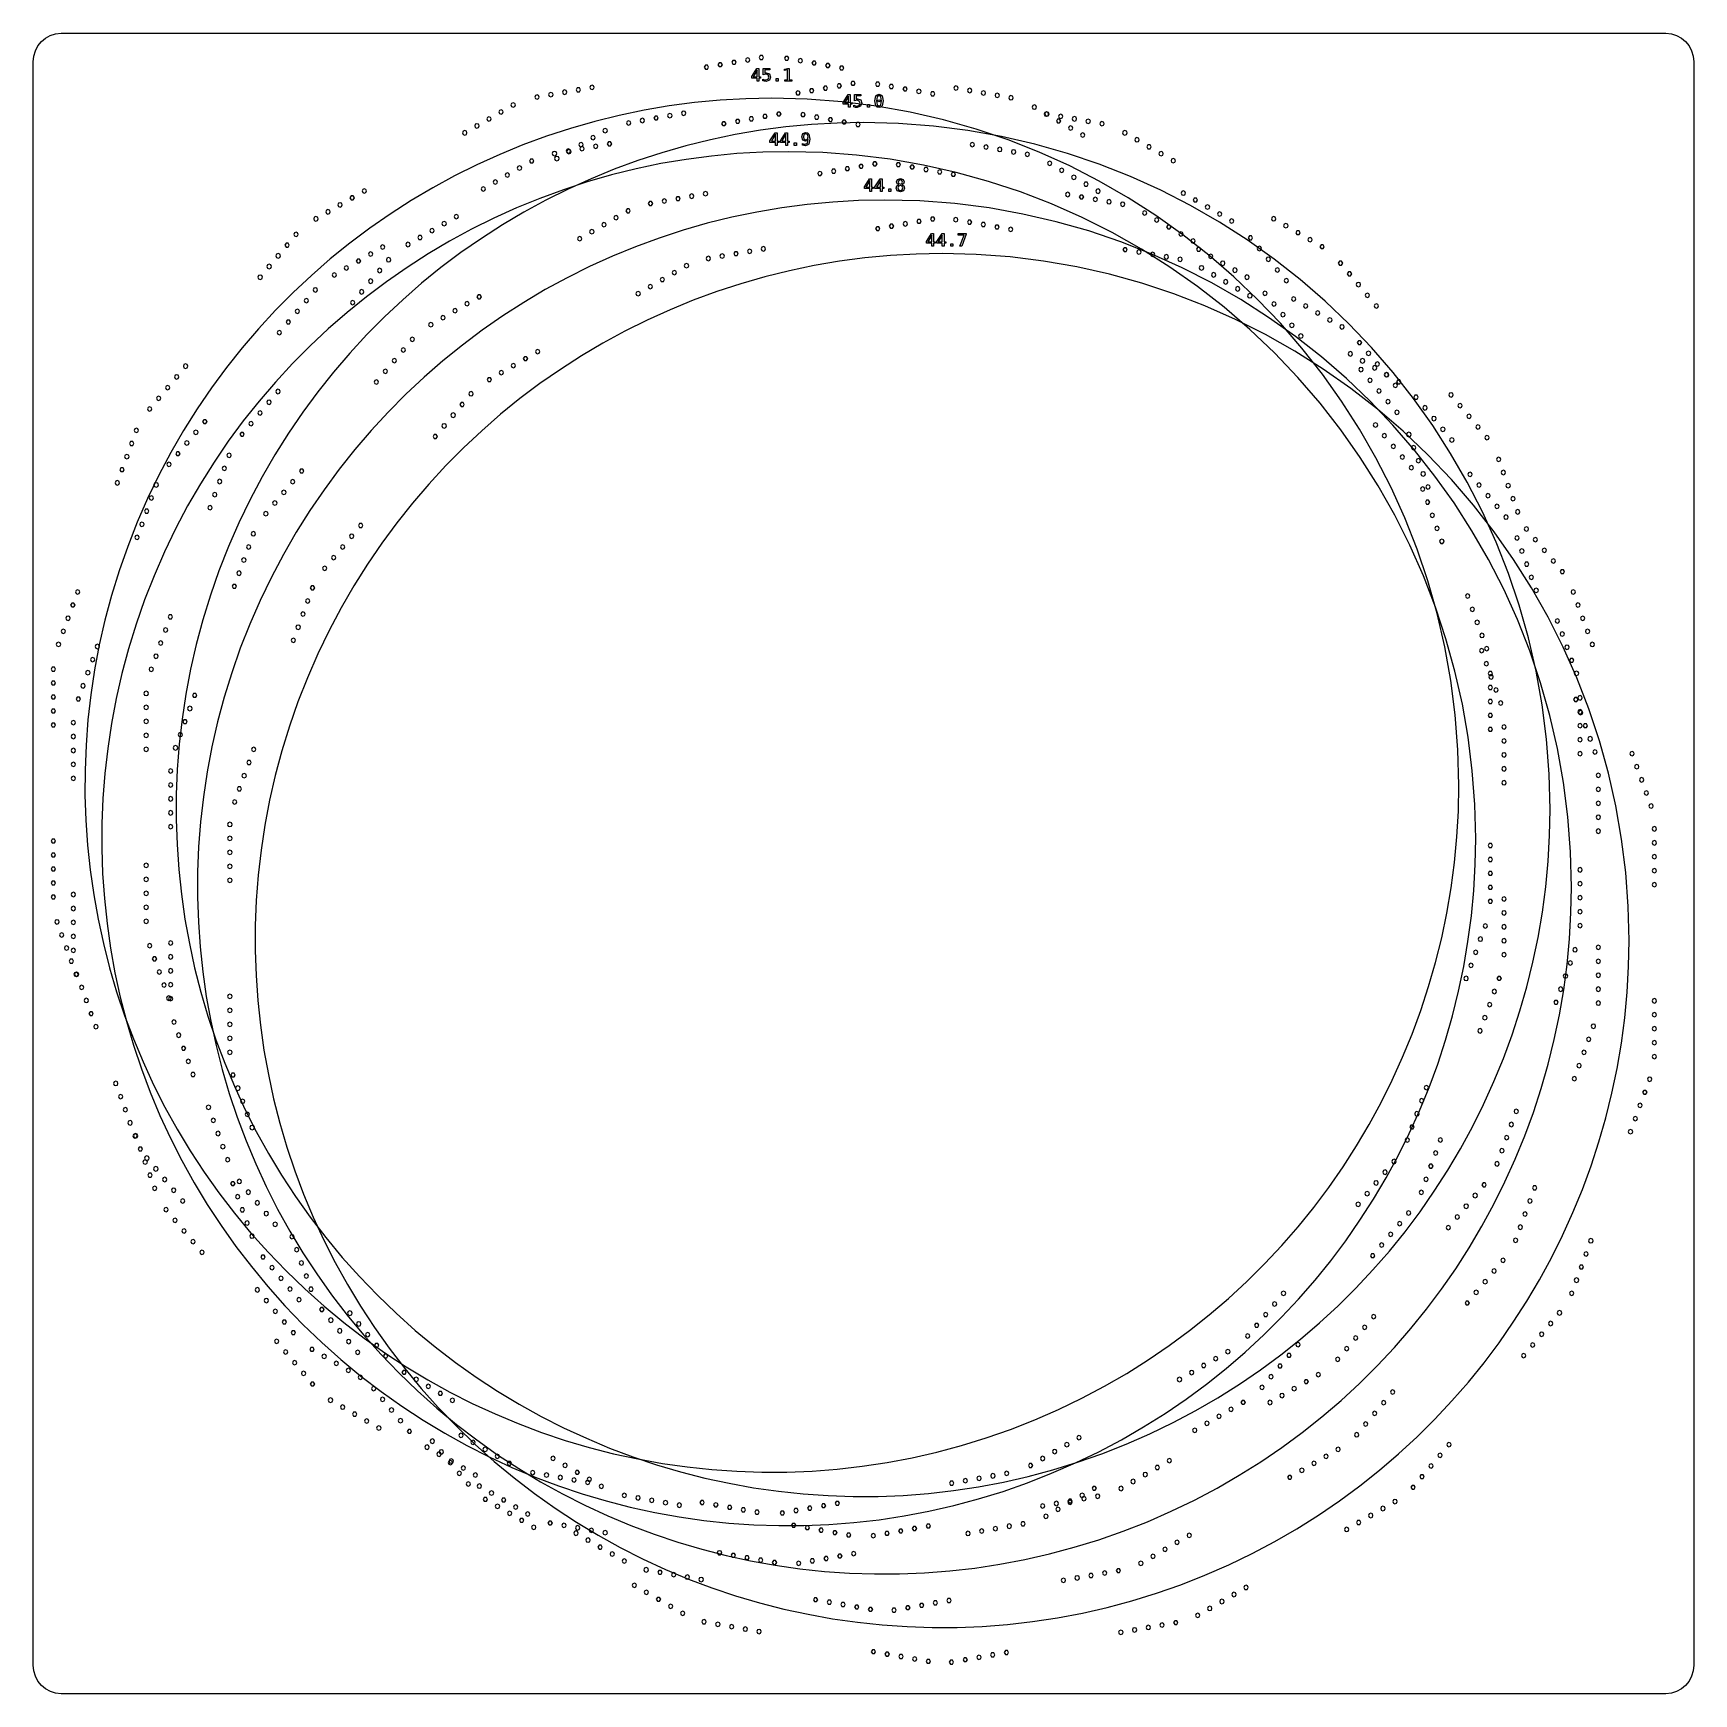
# Model space of a CAD drawing. Extents: x 0 to 302, y 3 to 305.
import ezdxf

# ---------------------------------------------------------------- set-up
doc = ezdxf.new("R2010")
doc.units = 0

msp = doc.modelspace()

# ---------------------------------------------------------------- linework, layer by layer
at = {"layer": '44.7', "color": 210}
msp.add_lwpolyline([(5.124733, 304.748579), (297.135278, 304.748579), (298.129654, 304.647513), (299.076751, 304.351862), (299.949954, 303.872952), (300.722652, 303.222107), (301.356214, 302.428332), (301.822408, 301.531309), (302.110208, 300.558378), (302.208591, 299.536877), (302.208591, 7.803112), (302.110208, 6.781611), (301.822408, 5.80868), (301.356214, 4.911657), (300.722652, 4.117882), (299.949954, 3.467037), (299.076751, 2.988127), (298.129654, 2.692476), (297.135278, 2.591409), (5.124733, 2.591409), (4.130357, 2.692476), (3.183261, 2.988127), (2.310057, 3.467037), (1.53736, 4.117882), (0.903797, 4.911657), (0.437604, 5.80868), (0.149804, 6.781611), (0.051421, 7.803112), (0.051421, 299.536877), (0.154492, 300.587217), (0.450107, 301.565507), (0.917863, 302.450789), (1.53736, 303.222107), (2.288196, 303.858502), (3.149971, 304.339018), (4.102284, 304.642696), (5.124733, 304.748579), (5.124733, 304.748579)], dxfattribs=at)
at = {"layer": '44.7', "color": 170}
for points in [[(163.50518, 268.291147), (163.86795, 268.291147), (163.86795, 266.782712), (164.17646, 266.782712), (164.17646, 266.528464), (163.86795, 266.528464), (163.86795, 265.976559), (163.55634, 265.976559), (163.55634, 266.528464), (162.57501, 266.528464), (162.57501, 266.82457), (163.50518, 268.291147)], [(165.41665, 268.291147), (165.77942, 268.291147), (165.77942, 266.782712), (166.08793, 266.782712), (166.08793, 266.528464), (165.77942, 266.528464), (165.77942, 265.976559), (165.46781, 265.976559), (165.46781, 266.528464), (164.48648, 266.528464), (164.48648, 266.82457), (165.41665, 268.291147)]]:
    msp.add_lwpolyline(points, close=True, dxfattribs=at)
for points in [[(163.55638, 268.005893), (162.82619, 266.782712), (163.55638, 266.782712), (163.55638, 268.005893)], [(165.46785, 268.005893), (164.73766, 266.782712), (165.46785, 266.782712), (165.46785, 268.005893)], [(166.99795, 266.449399), (167.38863, 266.449399), (167.38863, 265.976559), (166.99795, 265.976559), (166.99795, 266.449399)], [(168.36686, 268.291147), (169.82414, 268.291147), (169.82414, 268.157822), (168.99628, 265.976559), (168.66917, 265.976559), (169.47532, 268.027597), (168.36686, 268.027597), (168.36686, 268.291147)], [(165.43318, 264.64784), (160.708621, 264.559049), (156.017124, 264.294409), (151.362579, 263.856522), (146.748879, 263.247986), (142.179914, 262.471403), (137.659578, 261.529372), (133.19176, 260.424495), (128.780354, 259.159371), (124.42925, 257.736601), (120.142341, 256.158785), (115.923518, 254.428523), (111.776673, 252.548416), (107.705696, 250.521064), (103.714481, 248.349067), (99.806919, 246.035026), (95.986901, 243.581542), (92.258319, 240.991213), (88.625064, 238.266641), (85.091029, 235.410426), (81.660105, 232.425169), (78.336184, 229.313469), (75.123157, 226.077927), (72.024915, 222.721144), (69.045352, 219.245719), (66.188358, 215.654253), (63.457825, 211.949346), (60.857644, 208.133599), (58.391708, 204.209612), (56.063907, 200.179985), (53.878134, 196.047319), (51.838281, 191.814213), (49.948238, 187.483269), (48.22226, 183.084367), (46.671397, 178.648715), (45.294735, 174.180904), (44.091362, 169.685524), (43.060365, 165.167166), (42.200829, 160.63042), (41.511843, 156.079877), (40.992493, 151.520127), (40.641866, 146.955761), (40.459049, 142.391369), (40.443129, 137.831542), (40.593192, 133.280871), (40.908326, 128.743945), (41.387618, 124.225356), (42.030153, 119.729694), (42.83502, 115.26155), (43.801305, 110.825513), (44.928095, 106.426175), (46.214476, 102.068127), (47.659537, 97.755957), (49.262363, 93.494258), (51.022042, 89.28762), (52.93766, 85.140633), (55.008304, 81.057888), (57.233062, 77.043975), (59.611019, 73.103485), (62.141264, 69.241008), (64.822882, 65.461135), (67.654962, 61.768456), (70.636588, 58.167563), (73.76685, 54.663045), (77.044832, 51.259492), (80.448385, 47.98151), (83.952903, 44.851248), (87.553796, 41.869622), (91.246475, 39.037542), (95.026348, 36.355924), (98.888825, 33.825679), (102.829315, 31.447722), (106.843228, 29.222964), (110.925973, 27.15232), (115.07296, 25.236702), (119.279598, 23.477023), (123.541297, 21.874197), (127.853467, 20.429136), (132.211515, 19.142755), (136.610853, 18.015965), (141.04689, 17.04968), (145.515034, 16.244813), (150.010696, 15.602278), (154.529285, 15.122986), (159.066211, 14.807852), (163.616882, 14.657789), (168.176709, 14.673709), (172.741101, 14.856526), (177.305467, 15.207153), (181.865217, 15.726503), (186.41576, 16.415489), (190.952506, 17.275025), (195.470864, 18.306022), (199.966244, 19.509395), (204.434055, 20.886057), (208.869707, 22.43692), (213.268609, 24.162898), (217.599553, 26.052941), (221.832659, 28.092794), (225.965325, 30.278567), (229.994952, 32.606368), (233.918939, 35.072304), (237.734686, 37.672485), (241.439593, 40.403018), (245.031059, 43.260012), (248.506484, 46.239575), (251.863267, 49.337817), (255.098809, 52.550844), (258.210509, 55.874765), (261.195766, 59.305689), (264.051981, 62.839724), (266.776553, 66.472979), (269.366882, 70.201561), (271.820366, 74.021579), (274.134407, 77.929141), (276.306404, 81.920356), (278.333756, 85.991333), (280.213863, 90.138178), (281.944125, 94.357001), (283.521941, 98.64391), (284.944711, 102.995014), (286.209835, 107.40642), (287.314712, 111.874238), (288.256743, 116.394574), (289.033326, 120.963539), (289.641862, 125.577239), (290.079749, 130.231784), (290.344389, 134.923281), (290.43318, 139.64784), (290.279556, 145.846232), (289.821513, 152.002554), (289.063296, 158.106561), (288.009147, 164.148007), (286.663312, 170.116647), (285.030033, 176.002234), (283.113555, 181.794523), (280.918122, 187.483269), (278.447977, 193.058226), (275.707364, 198.509147), (272.700528, 203.825788), (269.431712, 208.997903), (265.90516, 214.015246), (262.125116, 218.867572), (258.095824, 223.544634), (253.821528, 228.036188), (249.329974, 232.310484), (244.652912, 236.339776), (239.800586, 240.11982), (234.783243, 243.646372), (229.611128, 246.915188), (224.294487, 249.922024), (218.843566, 252.662637), (213.268609, 255.132782), (207.579863, 257.328215), (201.787574, 259.244693), (195.901987, 260.877972), (189.933347, 262.223807), (183.891901, 263.277956), (177.787894, 264.036173), (171.631572, 264.494216), (165.43318, 264.64784), (165.43318, 264.64784)]]:
    msp.add_lwpolyline(points, dxfattribs=at)
at = {"layer": '44.8', "color": 170}
for points in [[(152.23452, 278.254411), (152.59729, 278.254411), (152.59729, 276.745976), (152.9058, 276.745976), (152.9058, 276.491728), (152.59729, 276.491728), (152.59729, 275.939824), (152.28568, 275.939824), (152.28568, 276.491728), (151.30435, 276.491728), (151.30435, 276.787834), (152.23452, 278.254411)], [(154.14599, 278.254411), (154.50876, 278.254411), (154.50876, 276.745976), (154.81727, 276.745976), (154.81727, 276.491728), (154.50876, 276.491728), (154.50876, 275.939824), (154.19715, 275.939824), (154.19715, 276.491728), (153.21582, 276.491728), (153.21582, 276.787834), (154.14599, 278.254411)], [(157.56284, 277.169206), (157.24968, 277.359892), (157.13806, 277.696306), (157.32564, 278.133488), (157.83569, 278.296269), (158.34729, 278.133488), (158.53487, 277.696306), (158.4217, 277.359892), (158.11009, 277.169206), (158.46511, 276.963017), (158.58913, 276.561491), (158.38914, 276.071599), (157.83569, 275.894865), (157.28223, 276.070049), (157.0838, 276.558391), (157.20627, 276.961467), (157.56284, 277.169206), (157.56284, 277.169206)], [(157.44967, 277.66685), (157.54887, 277.383147), (157.83567, 277.285477), (158.12402, 277.383147), (158.22322, 277.66685), (158.12402, 277.955205), (157.83567, 278.054425), (157.54887, 277.953656), (157.44967, 277.666852), (157.44967, 277.66685)], [(152.28572, 277.969157), (151.55553, 276.745976), (152.28572, 276.745976), (152.28572, 277.969157)], [(154.19719, 277.969157), (153.467, 276.745976), (154.19719, 276.745976), (154.19719, 277.969157)], [(155.72729, 276.412663), (156.11796, 276.412663), (156.11796, 275.939824), (155.72729, 275.939824), (155.72729, 276.412663)], [(157.83569, 277.038982), (157.51168, 276.921159), (157.39851, 276.590947), (157.51323, 276.257634), (157.83569, 276.139812), (158.1597, 276.256084), (158.27442, 276.590947), (158.15815, 276.921159), (157.83569, 277.038982), (157.83569, 277.038982)], [(154.94679, 274.38871), (150.222231, 274.299919), (145.530734, 274.035279), (140.876189, 273.597392), (136.262489, 272.988856), (131.693524, 272.212273), (127.173188, 271.270242), (122.70537, 270.165365), (118.293964, 268.900241), (113.94286, 267.477471), (109.655951, 265.899655), (105.437128, 264.169393), (101.290283, 262.289286), (97.219306, 260.261934), (93.228091, 258.089937), (89.320529, 255.775896), (85.500511, 253.322412), (81.771929, 250.732083), (78.138674, 248.007511), (74.604639, 245.151296), (71.173715, 242.166039), (67.849794, 239.054339), (64.636767, 235.818797), (61.538525, 232.462014), (58.558962, 228.986589), (55.701968, 225.395123), (52.971435, 221.690216), (50.371254, 217.874469), (47.905318, 213.950482), (45.577517, 209.920855), (43.391744, 205.788189), (41.351891, 201.555083), (39.461848, 197.224139), (37.73587, 192.825237), (36.185007, 188.389585), (34.808345, 183.921774), (33.604972, 179.426394), (32.573975, 174.908036), (31.714439, 170.37129), (31.025453, 165.820747), (30.506103, 161.260997), (30.155476, 156.696631), (29.972659, 152.132239), (29.956739, 147.572412), (30.106802, 143.021741), (30.421936, 138.484815), (30.901228, 133.966226), (31.543763, 129.470564), (32.34863, 125.00242), (33.314915, 120.566383), (34.441705, 116.167045), (35.728086, 111.808997), (37.173147, 107.496827), (38.775973, 103.235128), (40.535652, 99.02849), (42.45127, 94.881503), (44.521914, 90.798758), (46.746672, 86.784845), (49.124629, 82.844355), (51.654874, 78.981878), (54.336492, 75.202005), (57.168572, 71.509326), (60.150198, 67.908433), (63.28046, 64.403915), (66.558442, 61.000362), (69.961995, 57.72238), (73.466513, 54.592118), (77.067406, 51.610492), (80.760085, 48.778412), (84.539958, 46.096794), (88.402435, 43.566549), (92.342925, 41.188592), (96.356838, 38.963834), (100.439583, 36.89319), (104.58657, 34.977572), (108.793208, 33.217893), (113.054907, 31.615067), (117.367077, 30.170006), (121.725125, 28.883625), (126.124463, 27.756835), (130.5605, 26.79055), (135.028644, 25.985683), (139.524306, 25.343148), (144.042895, 24.863856), (148.579821, 24.548722), (153.130492, 24.398659), (157.690319, 24.414579), (162.254711, 24.597396), (166.819077, 24.948023), (171.378827, 25.467373), (175.92937, 26.156359), (180.466116, 27.015895), (184.984474, 28.046892), (189.479854, 29.250265), (193.947665, 30.626927), (198.383317, 32.17779), (202.782219, 33.903768), (207.113163, 35.793811), (211.346269, 37.833664), (215.478935, 40.019437), (219.508562, 42.347238), (223.432549, 44.813174), (227.248296, 47.413355), (230.953203, 50.143888), (234.544669, 53.000882), (238.020094, 55.980445), (241.376877, 59.078687), (244.612419, 62.291714), (247.724119, 65.615635), (250.709376, 69.046559), (253.565591, 72.580594), (256.290163, 76.213849), (258.880492, 79.942431), (261.333976, 83.762449), (263.648017, 87.670011), (265.820014, 91.661226), (267.847366, 95.732203), (269.727473, 99.879048), (271.457735, 104.097871), (273.035551, 108.38478), (274.458321, 112.735884), (275.723445, 117.14729), (276.828322, 121.615108), (277.770353, 126.135444), (278.546936, 130.704409), (279.155472, 135.318109), (279.593359, 139.972654), (279.857999, 144.664151), (279.94679, 149.38871), (279.784141, 155.821193), (279.301429, 162.169234), (278.506509, 168.424977), (277.407234, 174.58057), (276.011459, 180.628158), (274.327037, 186.559886), (272.361823, 192.367902), (270.12367, 198.044351), (267.620433, 203.581379), (264.859965, 208.971133), (261.85012, 214.205757), (258.598753, 219.277399), (255.113717, 224.178204), (251.402867, 228.900318), (247.474056, 233.435887), (243.335138, 237.777058), (238.993967, 241.915976), (234.458398, 245.844787), (229.736284, 249.555637), (224.835479, 253.040673), (219.763837, 256.29204), (214.529213, 259.301885), (209.139459, 262.062353), (203.602431, 264.56559), (197.925982, 266.803743), (192.117966, 268.768957), (186.186238, 270.453379), (180.13865, 271.849154), (173.983057, 272.948429), (167.727314, 273.743349), (161.379273, 274.226061), (154.94679, 274.38871), (154.94679, 274.38871)]]:
    msp.add_lwpolyline(points, dxfattribs=at)
at = {"layer": '44.9', "color": 170}
for points in [[(135.03875, 286.6362), (135.40152, 286.6362), (135.40152, 285.127764), (135.71003, 285.127764), (135.71003, 284.873516), (135.40152, 284.873516), (135.40152, 284.321612), (135.08991, 284.321612), (135.08991, 284.873516), (134.10858, 284.873516), (134.10858, 285.169622), (135.03875, 286.6362)], [(135.08995, 286.350946), (134.35976, 285.127764), (135.08995, 285.127764), (135.08995, 286.350946)], [(136.9503, 286.6362), (137.31307, 286.6362), (137.31307, 285.127764), (137.62158, 285.127764), (137.62158, 284.873516), (137.31307, 284.873516), (137.31307, 284.321612), (137.00146, 284.321612), (137.00146, 284.873516), (136.02013, 284.873516), (136.02013, 285.169622), (136.9503, 286.6362)], [(137.00142, 286.350946), (136.27123, 285.127764), (137.00142, 285.127764), (137.00142, 286.350946)], [(138.5316, 284.794452), (138.92227, 284.794452), (138.92227, 284.321612), (138.5316, 284.321612), (138.5316, 284.794452)], [(140.05089, 284.369671), (140.05089, 284.658026), (140.25863, 284.569656), (140.48807, 284.540196), (140.93766, 284.763439), (141.09113, 285.423863), (140.8865, 285.185118), (140.58419, 285.102958), (140.06484, 285.309147), (139.88191, 285.893607), (140.06949, 286.471866), (140.60279, 286.678055), (140.951995, 286.605579), (141.19345, 286.388151), (141.38104, 285.476578), (141.1547, 284.58361), (140.878743, 284.353392), (140.50047, 284.276652), (140.27258, 284.301452), (140.05089, 284.369662), (140.05089, 284.369671)], [(140.60899, 285.347906), (140.92215, 285.492083), (141.03687, 285.890509), (140.92215, 286.288934), (140.60899, 286.433111), (140.29583, 286.295135), (140.19041, 285.890509), (140.29428, 285.484332), (140.60899, 285.347906), (140.60899, 285.347906)], [(137.52394, 283.19069), (132.799381, 283.101899), (128.107884, 282.837259), (123.453339, 282.399372), (118.839639, 281.790836), (114.270674, 281.014253), (109.750338, 280.072222), (105.28252, 278.967345), (100.871114, 277.702221), (96.52001, 276.279451), (92.233101, 274.701635), (88.014278, 272.971373), (83.867433, 271.091266), (79.796456, 269.063914), (75.805241, 266.891917), (71.897679, 264.577876), (68.077661, 262.124392), (64.349079, 259.534063), (60.715824, 256.809491), (57.181789, 253.953276), (53.750865, 250.968019), (50.426944, 247.856319), (47.213917, 244.620777), (44.115675, 241.263994), (41.136112, 237.788569), (38.279118, 234.197103), (35.548585, 230.492196), (32.948404, 226.676449), (30.482468, 222.752462), (28.154667, 218.722835), (25.968894, 214.590169), (23.929041, 210.357063), (22.038998, 206.026119), (20.31302, 201.627217), (18.762157, 197.191565), (17.385495, 192.723754), (16.182122, 188.228374), (15.151125, 183.710016), (14.291589, 179.17327), (13.602603, 174.622727), (13.083253, 170.062977), (12.732626, 165.498611), (12.549809, 160.934219), (12.533889, 156.374392), (12.683952, 151.823721), (12.999086, 147.286795), (13.478378, 142.768206), (14.120913, 138.272544), (14.92578, 133.8044), (15.892065, 129.368363), (17.018855, 124.969025), (18.305236, 120.610977), (19.750297, 116.298807), (21.353123, 112.037108), (23.112802, 107.83047), (25.02842, 103.683483), (27.099064, 99.600738), (29.323822, 95.586825), (31.701779, 91.646335), (34.232024, 87.783858), (36.913642, 84.003985), (39.745722, 80.311306), (42.727348, 76.710413), (45.85761, 73.205895), (49.135592, 69.802342), (52.539145, 66.52436), (56.043663, 63.394098), (59.644556, 60.412472), (63.337235, 57.580392), (67.117108, 54.898774), (70.979585, 52.368529), (74.920075, 49.990572), (78.933988, 47.765814), (83.016733, 45.69517), (87.16372, 43.779552), (91.370358, 42.019873), (95.632057, 40.417047), (99.944227, 38.971986), (104.302275, 37.685605), (108.701613, 36.558815), (113.13765, 35.59253), (117.605794, 34.787663), (122.101456, 34.145128), (126.620045, 33.665836), (131.156971, 33.350702), (135.707642, 33.200639), (140.267469, 33.216559), (144.831861, 33.399376), (149.396227, 33.750003), (153.955977, 34.269353), (158.50652, 34.958339), (163.043266, 35.817875), (167.561624, 36.848872), (172.057004, 38.052245), (176.524815, 39.428907), (180.960467, 40.97977), (185.359369, 42.705748), (189.690313, 44.595791), (193.923419, 46.635644), (198.056085, 48.821417), (202.085712, 51.149218), (206.009699, 53.615154), (209.825446, 56.215335), (213.530353, 58.945868), (217.121819, 61.802862), (220.597244, 64.782425), (223.954027, 67.880667), (227.189569, 71.093694), (230.301269, 74.417615), (233.286526, 77.848539), (236.142741, 81.382574), (238.867313, 85.015829), (241.457642, 88.744411), (243.911126, 92.564429), (246.225167, 96.471991), (248.397164, 100.463206), (250.424516, 104.534183), (252.304623, 108.681028), (254.034885, 112.899851), (255.612701, 117.18676), (257.035471, 121.537864), (258.300595, 125.94927), (259.405472, 130.417088), (260.347503, 134.937424), (261.124086, 139.506389), (261.732622, 144.120089), (262.170509, 148.774634), (262.435149, 153.466131), (262.52394, 158.19069), (262.370316, 164.389082), (261.912273, 170.545404), (261.154056, 176.649411), (260.099907, 182.690857), (258.754072, 188.659497), (257.120793, 194.545084), (255.204315, 200.337373), (253.008882, 206.026119), (250.538737, 211.601076), (247.798124, 217.051997), (244.791288, 222.368638), (241.522472, 227.540753), (237.99592, 232.558096), (234.215876, 237.410422), (230.186584, 242.087484), (225.912288, 246.579038), (221.420734, 250.853334), (216.743672, 254.882626), (211.891346, 258.66267), (206.874003, 262.189222), (201.701888, 265.458038), (196.385247, 268.464874), (190.934326, 271.205487), (185.359369, 273.675632), (179.670623, 275.871065), (173.878334, 277.787543), (167.992747, 279.420822), (162.024107, 280.766657), (155.982661, 281.820806), (149.878654, 282.579023), (143.722332, 283.037066), (137.52394, 283.19069), (137.52394, 283.19069)]]:
    msp.add_lwpolyline(points, dxfattribs=at)
at = {"layer": '45.0', "color": 170}
msp.add_lwpolyline([(148.34962, 293.594667), (148.71239, 293.594667), (148.71239, 292.086232), (149.0209, 292.086232), (149.0209, 291.831984), (148.71239, 291.831984), (148.71239, 291.28008), (148.40078, 291.28008), (148.40078, 291.831984), (147.41944, 291.831984), (147.41944, 292.12809), (148.34962, 293.594667)], close=True, dxfattribs=at)
for points in [[(148.40082, 293.309413), (147.67063, 292.086232), (148.40082, 292.086232), (148.40082, 293.309413)], [(149.49373, 293.594667), (150.66576, 293.594667), (150.66576, 293.331117), (149.77899, 293.331117), (149.77899, 292.76216), (149.91231, 292.79782), (150.04874, 292.81022), (150.61925, 292.59783), (150.83009, 292.022671), (150.60839, 291.445962), (150.00533, 291.235122), (149.66737, 291.259922), (149.39452, 291.334332), (149.39452, 291.652142), (149.68132, 291.53587), (149.97588, 291.49866), (150.3743, 291.635086), (150.51538, 292.022659), (150.36965, 292.408682), (149.96657, 292.546658), (149.72163, 292.517198), (149.49373, 292.431928), (149.49373, 293.594667)], [(153.95083, 293.636525), (154.276003, 293.560561), (154.51048, 293.332668), (154.70117, 292.435048), (154.51048, 291.538979), (154.276003, 291.311085), (153.95083, 291.235121), (153.625655, 291.311085), (153.39117, 291.538979), (153.20203, 292.435048), (153.39117, 293.332668), (153.625655, 293.560561), (153.95083, 293.636525), (153.95083, 293.636525)], [(153.95083, 293.388478), (153.62371, 293.152834), (153.51674, 292.435048), (153.62371, 291.718813), (153.95083, 291.483168), (154.27794, 291.718813), (154.38646, 292.435048), (154.27794, 293.152834), (153.95083, 293.388478), (153.95083, 293.388478)], [(151.84243, 291.752919), (152.2331, 291.752919), (152.2331, 291.28008), (151.84243, 291.28008), (151.84243, 291.752919)], [(153.74464, 292.442799), (153.80354, 292.590077), (153.94772, 292.652087), (154.09654, 292.590077), (154.15854, 292.442799), (154.09654, 292.295522), (153.94772, 292.235062), (153.80199, 292.293972), (153.74459, 292.4428), (153.74464, 292.442799)], [(151.06035, 288.48536), (146.335791, 288.396569), (141.644294, 288.131929), (136.989749, 287.694042), (132.376049, 287.085506), (127.807084, 286.308923), (123.286748, 285.366892), (118.81893, 284.262015), (114.407524, 282.996891), (110.05642, 281.574121), (105.769511, 279.996305), (101.550688, 278.266043), (97.403843, 276.385936), (93.332866, 274.358584), (89.341651, 272.186587), (85.434089, 269.872546), (81.614071, 267.419062), (77.885489, 264.828733), (74.252234, 262.104161), (70.718199, 259.247946), (67.287275, 256.262689), (63.963354, 253.150989), (60.750327, 249.915447), (57.652085, 246.558664), (54.672522, 243.083239), (51.815528, 239.491773), (49.084995, 235.786866), (46.484814, 231.971119), (44.018878, 228.047132), (41.691077, 224.017505), (39.505304, 219.884839), (37.465451, 215.651733), (35.575408, 211.320789), (33.84943, 206.921887), (32.298567, 202.486235), (30.921905, 198.018424), (29.718532, 193.523044), (28.687535, 189.004686), (27.827999, 184.46794), (27.139013, 179.917397), (26.619663, 175.357647), (26.269036, 170.793281), (26.086219, 166.228889), (26.070299, 161.669062), (26.220362, 157.118391), (26.535496, 152.581465), (27.014788, 148.062876), (27.657323, 143.567214), (28.46219, 139.09907), (29.428475, 134.663033), (30.555265, 130.263695), (31.841646, 125.905647), (33.286707, 121.593477), (34.889533, 117.331778), (36.649212, 113.12514), (38.56483, 108.978153), (40.635474, 104.895408), (42.860232, 100.881495), (45.238189, 96.941005), (47.768434, 93.078528), (50.450052, 89.298655), (53.282132, 85.605976), (56.263758, 82.005083), (59.39402, 78.500565), (62.672002, 75.097012), (66.075555, 71.81903), (69.580073, 68.688768), (73.180966, 65.707142), (76.873645, 62.875062), (80.653518, 60.193444), (84.515995, 57.663199), (88.456485, 55.285242), (92.470398, 53.060484), (96.553143, 50.98984), (100.70013, 49.074222), (104.906768, 47.314543), (109.168467, 45.711717), (113.480637, 44.266656), (117.838685, 42.980275), (122.238023, 41.853485), (126.67406, 40.8872), (131.142204, 40.082333), (135.637866, 39.439798), (140.156455, 38.960506), (144.693381, 38.645372), (149.244052, 38.495309), (153.803879, 38.511229), (158.368271, 38.694046), (162.932637, 39.044673), (167.492387, 39.564023), (172.04293, 40.253009), (176.579676, 41.112545), (181.098034, 42.143542), (185.593414, 43.346915), (190.061225, 44.723577), (194.496877, 46.27444), (198.895779, 48.000418), (203.226723, 49.890461), (207.459829, 51.930314), (211.592495, 54.116087), (215.622122, 56.443888), (219.546109, 58.909824), (223.361856, 61.510005), (227.066763, 64.240538), (230.658229, 67.097532), (234.133654, 70.077095), (237.490437, 73.175337), (240.725979, 76.388364), (243.837679, 79.712285), (246.822936, 83.143209), (249.679151, 86.677244), (252.403723, 90.310499), (254.994052, 94.039081), (257.447536, 97.859099), (259.761577, 101.766661), (261.933574, 105.757876), (263.960926, 109.828853), (265.841033, 113.975698), (267.571295, 118.194521), (269.149111, 122.48143), (270.571881, 126.832534), (271.837005, 131.24394), (272.941882, 135.711758), (273.883913, 140.232094), (274.660496, 144.801059), (275.269032, 149.414759), (275.706919, 154.069304), (275.971559, 158.760801), (276.06035, 163.48536), (275.897701, 169.917843), (275.414989, 176.265884), (274.620069, 182.521627), (273.520794, 188.67722), (272.125019, 194.724808), (270.440597, 200.656536), (268.475383, 206.464552), (266.23723, 212.141001), (263.733993, 217.678029), (260.973525, 223.067783), (257.96368, 228.302407), (254.712313, 233.374049), (251.227277, 238.274854), (247.516427, 242.996968), (243.587616, 247.532537), (239.448698, 251.873708), (235.107527, 256.012626), (230.571958, 259.941437), (225.849844, 263.652287), (220.949039, 267.137323), (215.877397, 270.38869), (210.642773, 273.398535), (205.253019, 276.159003), (199.715991, 278.66224), (194.039542, 280.900393), (188.231526, 282.865607), (182.299798, 284.550029), (176.25221, 285.945804), (170.096617, 287.045079), (163.840874, 287.839999), (157.492833, 288.322711), (151.06035, 288.48536), (151.06035, 288.48536)]]:
    msp.add_lwpolyline(points, dxfattribs=at)
at = {"layer": '45.1', "color": 170}
msp.add_lwpolyline([(131.74419, 298.339075), (132.10695, 298.339075), (132.10695, 296.83064), (132.41546, 296.83064), (132.41546, 296.576392), (132.107, 296.576392), (132.107, 296.024488), (131.79539, 296.024488), (131.79539, 296.576392), (130.81406, 296.576392), (130.81406, 296.872498), (131.74419, 298.339075)], close=True, dxfattribs=at)
for points in [[(131.79539, 298.053821), (131.06521, 296.83064), (131.79539, 296.83064), (131.79539, 298.053821)], [(132.8883, 298.339075), (134.06032, 298.339075), (134.06032, 298.075525), (133.17356, 298.075525), (133.17356, 297.506568), (133.30688, 297.542225), (133.44331, 297.554627), (134.01381, 297.342237), (134.22465, 296.767078), (134.00296, 296.190369), (133.3999, 295.979529), (133.06193, 296.004334), (132.78908, 296.078748), (132.78908, 296.396558), (133.07589, 296.280286), (133.37044, 296.243079), (133.76887, 296.379505), (133.90994, 296.767078), (133.76422, 297.153101), (133.36114, 297.291077), (133.11619, 297.261621), (132.8883, 297.176355), (132.8883, 298.339075)], [(135.237, 296.497327), (135.62767, 296.497327), (135.62767, 296.024488), (135.237, 296.024488), (135.237, 296.497327)], [(136.80899, 296.288038), (137.29578, 296.288038), (137.29578, 298.056922), (136.77178, 297.9391), (136.77178, 298.224354), (137.29268, 298.339075), (137.60584, 298.339075), (137.60584, 296.288038), (138.08643, 296.288038), (138.08643, 296.024488), (136.80899, 296.024488), (136.80899, 296.288038)], [(134.45493, 292.91348), (129.730371, 292.824689), (125.038874, 292.560049), (120.384329, 292.122162), (115.770629, 291.513626), (111.201664, 290.737043), (106.681328, 289.795012), (102.21351, 288.690135), (97.802104, 287.425011), (93.451, 286.002241), (89.164091, 284.424425), (84.945268, 282.694163), (80.798423, 280.814056), (76.727446, 278.786704), (72.736231, 276.614707), (68.828669, 274.300666), (65.008651, 271.847182), (61.280069, 269.256853), (57.646814, 266.532281), (54.112779, 263.676066), (50.681855, 260.690809), (47.357934, 257.579109), (44.144907, 254.343567), (41.046665, 250.986784), (38.067102, 247.511359), (35.210108, 243.919893), (32.479575, 240.214986), (29.879394, 236.399239), (27.413458, 232.475252), (25.085657, 228.445625), (22.899884, 224.312959), (20.860031, 220.079853), (18.969988, 215.748909), (17.24401, 211.350007), (15.693147, 206.914355), (14.316485, 202.446544), (13.113112, 197.951164), (12.082115, 193.432806), (11.222579, 188.89606), (10.533593, 184.345517), (10.014243, 179.785767), (9.663616, 175.221401), (9.480799, 170.657009), (9.464879, 166.097182), (9.614942, 161.546511), (9.930076, 157.009585), (10.409368, 152.490996), (11.051903, 147.995334), (11.85677, 143.52719), (12.823055, 139.091153), (13.949845, 134.691815), (15.236226, 130.333767), (16.681287, 126.021597), (18.284113, 121.759898), (20.043792, 117.55326), (21.95941, 113.406273), (24.030054, 109.323528), (26.254812, 105.309615), (28.632769, 101.369125), (31.163014, 97.506648), (33.844632, 93.726775), (36.676712, 90.034096), (39.658338, 86.433203), (42.7886, 82.928685), (46.066582, 79.525132), (49.470135, 76.24715), (52.974653, 73.116888), (56.575546, 70.135262), (60.268225, 67.303182), (64.048098, 64.621564), (67.910575, 62.091319), (71.851065, 59.713362), (75.864978, 57.488604), (79.947723, 55.41796), (84.09471, 53.502342), (88.301348, 51.742663), (92.563047, 50.139837), (96.875217, 48.694776), (101.233265, 47.408395), (105.632603, 46.281605), (110.06864, 45.31532), (114.536784, 44.510453), (119.032446, 43.867918), (123.551035, 43.388626), (128.087961, 43.073492), (132.638632, 42.923429), (137.198459, 42.939349), (141.762851, 43.122166), (146.327217, 43.472793), (150.886967, 43.992143), (155.43751, 44.681129), (159.974256, 45.540665), (164.492614, 46.571662), (168.987994, 47.775035), (173.455805, 49.151697), (177.891457, 50.70256), (182.290359, 52.428538), (186.621303, 54.318581), (190.854409, 56.358434), (194.987075, 58.544207), (199.016702, 60.872008), (202.940689, 63.337944), (206.756436, 65.938125), (210.461343, 68.668658), (214.052809, 71.525652), (217.528234, 74.505215), (220.885017, 77.603457), (224.120559, 80.816484), (227.232259, 84.140405), (230.217516, 87.571329), (233.073731, 91.105364), (235.798303, 94.738619), (238.388632, 98.467201), (240.842116, 102.287219), (243.156157, 106.194781), (245.328154, 110.185996), (247.355506, 114.256973), (249.235613, 118.403818), (250.965875, 122.622641), (252.543691, 126.90955), (253.966461, 131.260654), (255.231585, 135.67206), (256.336462, 140.139878), (257.278493, 144.660214), (258.055076, 149.229179), (258.663612, 153.842879), (259.101499, 158.497424), (259.366139, 163.188921), (259.45493, 167.91348), (259.292281, 174.345963), (258.809569, 180.694004), (258.014649, 186.949747), (256.915374, 193.10534), (255.519599, 199.152928), (253.835177, 205.084656), (251.869963, 210.892672), (249.63181, 216.569121), (247.128573, 222.106149), (244.368105, 227.495903), (241.35826, 232.730527), (238.106893, 237.802169), (234.621857, 242.702974), (230.911007, 247.425088), (226.982196, 251.960657), (222.843278, 256.301828), (218.502107, 260.440746), (213.966538, 264.369557), (209.244424, 268.080407), (204.343619, 271.565443), (199.271977, 274.81681), (194.037353, 277.826655), (188.647599, 280.587123), (183.110571, 283.09036), (177.434122, 285.328513), (171.626106, 287.293727), (165.694378, 288.978149), (159.64679, 290.373924), (153.491197, 291.473199), (147.235454, 292.268119), (140.887413, 292.750831), (134.45493, 292.91348), (134.45493, 292.91348)]]:
    msp.add_lwpolyline(points, dxfattribs=at)
at = {"layer": 'Sketch', "color": 7}
for points in [[(125.452528, 299.009537), (125.252528, 299.355947), (124.852529, 299.355947), (124.652529, 299.009537), (124.852529, 298.663127), (125.252528, 298.663127), (125.452528, 299.009537), (125.452528, 299.009537)], [(127.953937, 299.450602), (127.753937, 299.797012), (127.353938, 299.797012), (127.153938, 299.450602), (127.353938, 299.104193), (127.753937, 299.104193), (127.953937, 299.450602), (127.953937, 299.450602)], [(130.455345, 299.89167), (130.338188, 300.174512), (130.055346, 300.291669), (129.772504, 300.174512), (129.655346, 299.89167), (129.772504, 299.608828), (130.055346, 299.491671), (130.338188, 299.608828), (130.455345, 299.89167), (130.455345, 299.89167)], [(132.956754, 300.332735), (132.756754, 300.679145), (132.356755, 300.679145), (132.156755, 300.332735), (132.356755, 299.986326), (132.756754, 299.986326), (132.956754, 300.332735), (132.956754, 300.332735)], [(137.541091, 300.193816), (137.341092, 300.540226), (136.941092, 300.540226), (136.741092, 300.193816), (136.941092, 299.847406), (137.341092, 299.847406), (137.541091, 300.193816), (137.541091, 300.193816)], [(140.0425, 299.752751), (139.925343, 300.035593), (139.6425, 300.15275), (139.359658, 300.035593), (139.242501, 299.752751), (139.359658, 299.469908), (139.6425, 299.352751), (139.925343, 299.469908), (140.0425, 299.752751), (140.0425, 299.752751)], [(142.543908, 299.311686), (142.343909, 299.658095), (141.943909, 299.658095), (141.743909, 299.311686), (141.943909, 298.965276), (142.343909, 298.965276), (142.543908, 299.311686), (142.543908, 299.311686)], [(145.045317, 298.87062), (144.845317, 299.21703), (144.445318, 299.21703), (144.245318, 298.87062), (144.445318, 298.524211), (144.845317, 298.524211), (145.045317, 298.87062), (145.045317, 298.87062)], [(122.95112, 298.568472), (122.75112, 298.914882), (122.351121, 298.914882), (122.151121, 298.568472), (122.351121, 298.222062), (122.75112, 298.222062), (122.95112, 298.568472), (122.95112, 298.568472)], [(147.546726, 298.429553), (147.346726, 298.775962), (146.946726, 298.775962), (146.746727, 298.429553), (146.946726, 298.083143), (147.346726, 298.083143), (147.546726, 298.429553), (147.546726, 298.429553)], [(92.136523, 293.135027), (92.019204, 293.417572), (91.736524, 293.534567), (91.453845, 293.417572), (91.336525, 293.135027), (91.453845, 292.852482), (91.736524, 292.735488), (92.019204, 292.852482), (92.136523, 293.135027), (92.136523, 293.135027)], [(94.637933, 293.576092), (94.520614, 293.858637), (94.237934, 293.975632), (93.955255, 293.858637), (93.837935, 293.576092), (93.955255, 293.293548), (94.237934, 293.176553), (94.520614, 293.293548), (94.637933, 293.576092), (94.637933, 293.576092)], [(97.139341, 294.01716), (97.022021, 294.299705), (96.739342, 294.4167), (96.456662, 294.299705), (96.339342, 294.01716), (96.456662, 293.734615), (96.739342, 293.617621), (97.022021, 293.734615), (97.139341, 294.01716), (97.139341, 294.01716)], [(99.640751, 294.458225), (99.440751, 294.804636), (99.04075, 294.804636), (98.84075, 294.458225), (99.04075, 294.111815), (99.440751, 294.111815), (99.640751, 294.458225), (99.640751, 294.458225)], [(102.142158, 294.899291), (102.024839, 295.181835), (101.742159, 295.29883), (101.459479, 295.181835), (101.34216, 294.899291), (101.459479, 294.616746), (101.742159, 294.499751), (102.024839, 294.616746), (102.142158, 294.899291), (102.142158, 294.899291)], [(139.605359, 293.861215), (139.488202, 294.144058), (139.20536, 294.261215), (138.922518, 294.144058), (138.805361, 293.861215), (139.00536, 293.514805), (139.40536, 293.514805), (139.605359, 293.861215), (139.605359, 293.861215)], [(142.106768, 294.302283), (141.906768, 294.648693), (141.506769, 294.648693), (141.306769, 294.302283), (141.506769, 293.955873), (141.906768, 293.955873), (142.106768, 294.302283), (142.106768, 294.302283)], [(144.608176, 294.743348), (144.408177, 295.089758), (144.008177, 295.089758), (143.808177, 294.743348), (144.008177, 294.396938), (144.408177, 294.396938), (144.608176, 294.743348), (144.608176, 294.743348)], [(147.109585, 295.184413), (146.909585, 295.530823), (146.509586, 295.530823), (146.309586, 295.184413), (146.509586, 294.838004), (146.909585, 294.838004), (147.109585, 295.184413), (147.109585, 295.184413)], [(149.610993, 295.625478), (149.410994, 295.971888), (149.010994, 295.971888), (148.810994, 295.625478), (149.010994, 295.279069), (149.410994, 295.279069), (149.610993, 295.625478), (149.610993, 295.625478)], [(154.09685, 295.486562), (153.89685, 295.832972), (153.496851, 295.832972), (153.296851, 295.486562), (153.496851, 295.140152), (153.89685, 295.140152), (154.09685, 295.486562), (154.09685, 295.486562)], [(156.598259, 295.045497), (156.398259, 295.391906), (155.99826, 295.391906), (155.79826, 295.045497), (155.99826, 294.699087), (156.398259, 294.699087), (156.598259, 295.045497), (156.598259, 295.045497)], [(159.099667, 294.604429), (158.899667, 294.950839), (158.499668, 294.950839), (158.299668, 294.604429), (158.499668, 294.258019), (158.899667, 294.258019), (159.099667, 294.604429), (159.099667, 294.604429)], [(161.601076, 294.163364), (161.483918, 294.446206), (161.201076, 294.563363), (160.918234, 294.446206), (160.801077, 294.163364), (160.918234, 293.880521), (161.201076, 293.763364), (161.483918, 293.880521), (161.601076, 294.163364), (161.601076, 294.163364)], [(164.102484, 293.722299), (163.902485, 294.068708), (163.502485, 294.068708), (163.302485, 293.722299), (163.502485, 293.375889), (163.902485, 293.375889), (164.102484, 293.722299), (164.102484, 293.722299)], [(168.355686, 294.760371), (168.238367, 295.042916), (167.955687, 295.159911), (167.673008, 295.042916), (167.555688, 294.760371), (167.673008, 294.477826), (167.955687, 294.360832), (168.238367, 294.477826), (168.355686, 294.760371), (168.355686, 294.760371)], [(170.857096, 294.319306), (170.739777, 294.601851), (170.457097, 294.718845), (170.174418, 294.601851), (170.057098, 294.319306), (170.174418, 294.036761), (170.457097, 293.919767), (170.739777, 294.036761), (170.857096, 294.319306), (170.857096, 294.319306)], [(173.358504, 293.878241), (173.241184, 294.160786), (172.958505, 294.27778), (172.675825, 294.160786), (172.558505, 293.878241), (172.675825, 293.595696), (172.958505, 293.478701), (173.241184, 293.595696), (173.358504, 293.878241), (173.358504, 293.878241)], [(175.859914, 293.437173), (175.742594, 293.719718), (175.459915, 293.836713), (175.177235, 293.719718), (175.059915, 293.437173), (175.177235, 293.154628), (175.459915, 293.037634), (175.742594, 293.154628), (175.859914, 293.437173), (175.859914, 293.437173)], [(178.361321, 292.996108), (178.244002, 293.278653), (177.961322, 293.395647), (177.678642, 293.278653), (177.561323, 292.996108), (177.678642, 292.713563), (177.961322, 292.596569), (178.244002, 292.713563), (178.361321, 292.996108), (178.361321, 292.996108)], [(85.581443, 290.427634), (85.464123, 290.710179), (85.181443, 290.827173), (84.898764, 290.710179), (84.781444, 290.427634), (84.898764, 290.145089), (85.181443, 290.028095), (85.464123, 290.145089), (85.581443, 290.427634), (85.581443, 290.427634)], [(87.781143, 291.697632), (87.663824, 291.980177), (87.381144, 292.097172), (87.098464, 291.980177), (86.981145, 291.697632), (87.098464, 291.415088), (87.381144, 291.298093), (87.663824, 291.415088), (87.781143, 291.697632), (87.781143, 291.697632)], [(116.29499, 289.750969), (116.17767, 290.033513), (115.89499, 290.150508), (115.612311, 290.033513), (115.494991, 289.750969), (115.612311, 289.468424), (115.89499, 289.351429), (116.17767, 289.468424), (116.29499, 289.750969), (116.29499, 289.750969)], [(118.796397, 290.192034), (118.679078, 290.474579), (118.396398, 290.591573), (118.113718, 290.474579), (117.996399, 290.192034), (118.113718, 289.909489), (118.396398, 289.792494), (118.679078, 289.909489), (118.796397, 290.192034), (118.796397, 290.192034)], [(136.124234, 290.052224), (135.924234, 290.398634), (135.524234, 290.398634), (135.324235, 290.052224), (135.524234, 289.705815), (135.924234, 289.705815), (136.124234, 290.052224), (136.124234, 290.052224)], [(140.511609, 289.913305), (140.394452, 290.196147), (140.111609, 290.313304), (139.828767, 290.196147), (139.71161, 289.913305), (139.91161, 289.566895), (140.311609, 289.566895), (140.511609, 289.913305), (140.511609, 289.913305)], [(182.621676, 291.297633), (182.50432, 291.580111), (182.221677, 291.697069), (181.939034, 291.580111), (181.821678, 291.297633), (181.939034, 291.015155), (182.221677, 290.898197), (182.50432, 291.015155), (182.621676, 291.297633), (182.621676, 291.297633)], [(184.821377, 290.027635), (184.704057, 290.31018), (184.421378, 290.427174), (184.138698, 290.31018), (184.021379, 290.027635), (184.138698, 289.74509), (184.421378, 289.628095), (184.704057, 289.74509), (184.821377, 290.027635), (184.821377, 290.027635)], [(184.911445, 290.053117), (184.794125, 290.335662), (184.511446, 290.452656), (184.228766, 290.335662), (184.111446, 290.053117), (184.228766, 289.770572), (184.511446, 289.653578), (184.794125, 289.770572), (184.911445, 290.053117), (184.911445, 290.053117)], [(81.182038, 287.887637), (81.064719, 288.170182), (80.782039, 288.287177), (80.49936, 288.170182), (80.38204, 287.887637), (80.49936, 287.605092), (80.782039, 287.488098), (81.064719, 287.605092), (81.182038, 287.887637), (81.182038, 287.887637)], [(83.381739, 289.157636), (83.26442, 289.440181), (82.98174, 289.557175), (82.69906, 289.440181), (82.581741, 289.157636), (82.69906, 288.875091), (82.98174, 288.758096), (83.26442, 288.875091), (83.381739, 289.157636), (83.381739, 289.157636)], [(104.527925, 287.02406), (104.410606, 287.306605), (104.127926, 287.423599), (103.845247, 287.306605), (103.727927, 287.02406), (103.845247, 286.741515), (104.127926, 286.62452), (104.410606, 286.741515), (104.527925, 287.02406), (104.527925, 287.02406)], [(108.790765, 288.427773), (108.673445, 288.710318), (108.390766, 288.827313), (108.108086, 288.710318), (107.990767, 288.427773), (108.108086, 288.145228), (108.390766, 288.028234), (108.673445, 288.145228), (108.790765, 288.427773), (108.790765, 288.427773)], [(111.292172, 288.868838), (111.174853, 289.151383), (110.892173, 289.268378), (110.609493, 289.151383), (110.492174, 288.868838), (110.609493, 288.586293), (110.892173, 288.469299), (111.174853, 288.586293), (111.292172, 288.868838), (111.292172, 288.868838)], [(113.793582, 289.309903), (113.593582, 289.656314), (113.193582, 289.656314), (112.993581, 289.309903), (113.193582, 288.963493), (113.593582, 288.963493), (113.793582, 289.309903), (113.793582, 289.309903)], [(126.1186, 288.287961), (125.9186, 288.634371), (125.5186, 288.634371), (125.318601, 288.287961), (125.5186, 287.941551), (125.9186, 287.941551), (126.1186, 288.287961), (126.1186, 288.287961)], [(128.620008, 288.729026), (128.420009, 289.075436), (128.020009, 289.075436), (127.820009, 288.729026), (128.020009, 288.382617), (128.420009, 288.382617), (128.620008, 288.729026), (128.620008, 288.729026)], [(131.121417, 289.170091), (130.921417, 289.516501), (130.521418, 289.516501), (130.321418, 289.170091), (130.521418, 288.823682), (130.921417, 288.823682), (131.121417, 289.170091), (131.121417, 289.170091)], [(133.622825, 289.611157), (133.422826, 289.957566), (133.022826, 289.957566), (132.822826, 289.611157), (133.022826, 289.264747), (133.422826, 289.264747), (133.622825, 289.611157), (133.622825, 289.611157)], [(143.013017, 289.47224), (142.813018, 289.81865), (142.413018, 289.81865), (142.213019, 289.47224), (142.413018, 289.12583), (142.813018, 289.12583), (143.013017, 289.47224), (143.013017, 289.47224)], [(145.514426, 289.031175), (145.314426, 289.377584), (144.914427, 289.377584), (144.714427, 289.031175), (144.914427, 288.684765), (145.314426, 288.684765), (145.514426, 289.031175), (145.514426, 289.031175)], [(148.015835, 288.590107), (147.815835, 288.936517), (147.415835, 288.936517), (147.215836, 288.590107), (147.415835, 288.243697), (147.815835, 288.243697), (148.015835, 288.590107), (148.015835, 288.590107)], [(150.517243, 288.149042), (150.317243, 288.495451), (149.917244, 288.495451), (149.717244, 288.149042), (149.917244, 287.802632), (150.317243, 287.802632), (150.517243, 288.149042), (150.517243, 288.149042)], [(187.02108, 288.757636), (186.82108, 289.104047), (186.42108, 289.104047), (186.221079, 288.757636), (186.42108, 288.411226), (186.82108, 288.411226), (187.02108, 288.757636), (187.02108, 288.757636)], [(187.412855, 289.612049), (187.295535, 289.894594), (187.012856, 290.011589), (186.730176, 289.894594), (186.612856, 289.612049), (186.730176, 289.329504), (187.012856, 289.21251), (187.295535, 289.329504), (187.412855, 289.612049), (187.412855, 289.612049)], [(189.220781, 287.487638), (189.103462, 287.770183), (188.820782, 287.887177), (188.538102, 287.770183), (188.420783, 287.487638), (188.538102, 287.205093), (188.820782, 287.088099), (189.103462, 287.205093), (189.220781, 287.487638), (189.220781, 287.487638)], [(189.914262, 289.170984), (189.796943, 289.453529), (189.514263, 289.570524), (189.231583, 289.453529), (189.114264, 289.170984), (189.231583, 288.888439), (189.514263, 288.771445), (189.796943, 288.888439), (189.914262, 289.170984), (189.914262, 289.170984)], [(192.415672, 288.729919), (192.298353, 289.012464), (192.015673, 289.129458), (191.732993, 289.012464), (191.615674, 288.729919), (191.732993, 288.447374), (192.015673, 288.33038), (192.298353, 288.447374), (192.415672, 288.729919), (192.415672, 288.729919)], [(194.91708, 288.288854), (194.79976, 288.571399), (194.51708, 288.688393), (194.234401, 288.571399), (194.117081, 288.288854), (194.234401, 288.006309), (194.51708, 287.889314), (194.79976, 288.006309), (194.91708, 288.288854), (194.91708, 288.288854)], [(78.982338, 286.617639), (78.86518, 286.900482), (78.582337, 287.017639), (78.299494, 286.900482), (78.182337, 286.617639), (78.299494, 286.334796), (78.582337, 286.217638), (78.86518, 286.334796), (78.982338, 286.617639), (78.982338, 286.617639)], [(100.128521, 284.484063), (100.011202, 284.766608), (99.728522, 284.883602), (99.445842, 284.766608), (99.328523, 284.484063), (99.445842, 284.201518), (99.728522, 284.084524), (100.011202, 284.201518), (100.128521, 284.484063), (100.128521, 284.484063)], [(100.306821, 283.736647), (100.189502, 284.019192), (99.906822, 284.136186), (99.624142, 284.019192), (99.506823, 283.736647), (99.624142, 283.454102), (99.906822, 283.337107), (100.189502, 283.454102), (100.306821, 283.736647), (100.306821, 283.736647)], [(102.328222, 285.754059), (102.210902, 286.036604), (101.928223, 286.153598), (101.645543, 286.036604), (101.528224, 285.754059), (101.645543, 285.471514), (101.928223, 285.354519), (102.210902, 285.471514), (102.328222, 285.754059), (102.328222, 285.754059)], [(102.808229, 284.177714), (102.690909, 284.460259), (102.408229, 284.577254), (102.12555, 284.460259), (102.00823, 284.177714), (102.12555, 283.89517), (102.408229, 283.778175), (102.690909, 283.89517), (102.808229, 284.177714), (102.808229, 284.177714)], [(105.309639, 284.61878), (105.109638, 284.96519), (104.709638, 284.96519), (104.509638, 284.61878), (104.709638, 284.272369), (105.109638, 284.272369), (105.309639, 284.61878), (105.309639, 284.61878)], [(171.326203, 284.47986), (171.208884, 284.762405), (170.926204, 284.8794), (170.643524, 284.762405), (170.526205, 284.47986), (170.643524, 284.197315), (170.926204, 284.080321), (171.208884, 284.197315), (171.326203, 284.47986), (171.326203, 284.47986)], [(173.827613, 284.038795), (173.710294, 284.32134), (173.427614, 284.438335), (173.144934, 284.32134), (173.027615, 284.038795), (173.144934, 283.75625), (173.427614, 283.639256), (173.710294, 283.75625), (173.827613, 284.038795), (173.827613, 284.038795)], [(191.420482, 286.21764), (191.303162, 286.500185), (191.020483, 286.617179), (190.737803, 286.500185), (190.620483, 286.21764), (190.737803, 285.935095), (191.020483, 285.8181), (191.303162, 285.935095), (191.420482, 286.21764), (191.420482, 286.21764)], [(199.084894, 286.624058), (198.967575, 286.906603), (198.684895, 287.023597), (198.402215, 286.906603), (198.284896, 286.624058), (198.402215, 286.341513), (198.684895, 286.224518), (198.967575, 286.341513), (199.084894, 286.624058), (199.084894, 286.624058)], [(201.284595, 285.354059), (201.167275, 285.636604), (200.884596, 285.753599), (200.601916, 285.636604), (200.484597, 285.354059), (200.601916, 285.071515), (200.884596, 284.95452), (201.167275, 285.071515), (201.284595, 285.354059), (201.284595, 285.354059)], [(203.484298, 284.084061), (203.284298, 284.430472), (202.884298, 284.430472), (202.684297, 284.084061), (202.884298, 283.73765), (203.284298, 283.73765), (203.484298, 284.084061), (203.484298, 284.084061)], [(91.133707, 281.484484), (90.933707, 281.830895), (90.533707, 281.830895), (90.333706, 281.484484), (90.533707, 281.138074), (90.933707, 281.138074), (91.133707, 281.484484), (91.133707, 281.484484)], [(95.304004, 282.854516), (95.186684, 283.137061), (94.904005, 283.254056), (94.621325, 283.137061), (94.504005, 282.854516), (94.621325, 282.571971), (94.904005, 282.454977), (95.186684, 282.571971), (95.304004, 282.854516), (95.304004, 282.854516)], [(95.729117, 281.944064), (95.611798, 282.226608), (95.329118, 282.343603), (95.046438, 282.226608), (94.929119, 281.944064), (95.046438, 281.661519), (95.329118, 281.544524), (95.611798, 281.661519), (95.729117, 281.944064), (95.729117, 281.944064)], [(97.805411, 283.295581), (97.688092, 283.578126), (97.405412, 283.695121), (97.122732, 283.578126), (97.005413, 283.295581), (97.122732, 283.013037), (97.405412, 282.896042), (97.688092, 283.013037), (97.805411, 283.295581), (97.805411, 283.295581)], [(97.928821, 283.214065), (97.811663, 283.496908), (97.52882, 283.614065), (97.245977, 283.496908), (97.128819, 283.214065), (97.245977, 282.931222), (97.52882, 282.814064), (97.811663, 282.931222), (97.928821, 283.214065), (97.928821, 283.214065)], [(153.596475, 280.970968), (153.396475, 281.317377), (152.996475, 281.317377), (152.796476, 280.970968), (152.996475, 280.624558), (153.396475, 280.624558), (153.596475, 280.970968), (153.596475, 280.970968)], [(157.885369, 280.832051), (157.685369, 281.178461), (157.28537, 281.178461), (157.08537, 280.832051), (157.28537, 280.485641), (157.685369, 280.485641), (157.885369, 280.832051), (157.885369, 280.832051)], [(176.329021, 283.59773), (176.211701, 283.880275), (175.929021, 283.997269), (175.646342, 283.880275), (175.529022, 283.59773), (175.646342, 283.315185), (175.929021, 283.198191), (176.211701, 283.315185), (176.329021, 283.59773), (176.329021, 283.59773)], [(178.830431, 283.156665), (178.713111, 283.43921), (178.430432, 283.556204), (178.147752, 283.43921), (178.030432, 283.156665), (178.147752, 282.87412), (178.430432, 282.757125), (178.713111, 282.87412), (178.830431, 283.156665), (178.830431, 283.156665)], [(181.331838, 282.715597), (181.214519, 282.998142), (180.931839, 283.115136), (180.649159, 282.998142), (180.53184, 282.715597), (180.649159, 282.433052), (180.931839, 282.316058), (181.214519, 282.433052), (181.331838, 282.715597), (181.331838, 282.715597)], [(185.40711, 281.084485), (185.28979, 281.36703), (185.00711, 281.484025), (184.724431, 281.36703), (184.607111, 281.084485), (184.724431, 280.80194), (185.00711, 280.684946), (185.28979, 280.80194), (185.40711, 281.084485), (185.40711, 281.084485)], [(205.683999, 282.814063), (205.566679, 283.096608), (205.284, 283.213602), (205.00132, 283.096608), (204.884001, 282.814063), (205.00132, 282.531518), (205.284, 282.414523), (205.566679, 282.531518), (205.683999, 282.814063), (205.683999, 282.814063)], [(207.8837, 281.544064), (207.76638, 281.826609), (207.483701, 281.943604), (207.201021, 281.826609), (207.083701, 281.544064), (207.201021, 281.261519), (207.483701, 281.144525), (207.76638, 281.261519), (207.8837, 281.544064), (207.8837, 281.544064)], [(84.5346, 277.674489), (84.41728, 277.957034), (84.134601, 278.074029), (83.851921, 277.957034), (83.734602, 277.674489), (83.851921, 277.391944), (84.134601, 277.27495), (84.41728, 277.391944), (84.5346, 277.674489), (84.5346, 277.674489)], [(86.734303, 278.944488), (86.616984, 279.227032), (86.334304, 279.344027), (86.051624, 279.227032), (85.934305, 278.944488), (86.051624, 278.661943), (86.334304, 278.544948), (86.616984, 278.661943), (86.734303, 278.944488), (86.734303, 278.944488)], [(88.934004, 280.214486), (88.816685, 280.497031), (88.534005, 280.614025), (88.251325, 280.497031), (88.134006, 280.214486), (88.251325, 279.931941), (88.534005, 279.814947), (88.816685, 279.931941), (88.934004, 280.214486), (88.934004, 280.214486)], [(143.59084, 279.206704), (143.473683, 279.489547), (143.190841, 279.606704), (142.907999, 279.489547), (142.790841, 279.206704), (142.990841, 278.860295), (143.390841, 278.860295), (143.59084, 279.206704), (143.59084, 279.206704)], [(146.092249, 279.647769), (145.892249, 279.994179), (145.49225, 279.994179), (145.29225, 279.647769), (145.49225, 279.30136), (145.892249, 279.30136), (146.092249, 279.647769), (146.092249, 279.647769)], [(148.593658, 280.088837), (148.393658, 280.435247), (147.993658, 280.435247), (147.793659, 280.088837), (147.993658, 279.742428), (148.393658, 279.742428), (148.593658, 280.088837), (148.593658, 280.088837)], [(151.095066, 280.529902), (150.895066, 280.876312), (150.495067, 280.876312), (150.295067, 280.529902), (150.495067, 280.183493), (150.895066, 280.183493), (151.095066, 280.529902), (151.095066, 280.529902)], [(160.386778, 280.390983), (160.186778, 280.737393), (159.786779, 280.737393), (159.586779, 280.390983), (159.786779, 280.044573), (160.186778, 280.044573), (160.386778, 280.390983), (160.386778, 280.390983)], [(162.888186, 279.949918), (162.688186, 280.296328), (162.288187, 280.296328), (162.088187, 279.949918), (162.288187, 279.603508), (162.688186, 279.603508), (162.888186, 279.949918), (162.888186, 279.949918)], [(165.389595, 279.508853), (165.272438, 279.791695), (164.989595, 279.908852), (164.706753, 279.791695), (164.589596, 279.508853), (164.789596, 279.162443), (165.189595, 279.162443), (165.389595, 279.508853), (165.389595, 279.508853)], [(167.891003, 279.067785), (167.691004, 279.414195), (167.291004, 279.414195), (167.091004, 279.067785), (167.291004, 278.721375), (167.691004, 278.721375), (167.891003, 279.067785), (167.891003, 279.067785)], [(187.606813, 279.814487), (187.489493, 280.097032), (187.206814, 280.214026), (186.924134, 280.097032), (186.806814, 279.814487), (186.924134, 279.531942), (187.206814, 279.414947), (187.489493, 279.531942), (187.606813, 279.814487), (187.606813, 279.814487)], [(189.806514, 278.544488), (189.689194, 278.827033), (189.406514, 278.944028), (189.123835, 278.827033), (189.006515, 278.544488), (189.123835, 278.261943), (189.406514, 278.144949), (189.689194, 278.261943), (189.806514, 278.544488), (189.806514, 278.544488)], [(58.483542, 274.782653), (58.283542, 275.129064), (57.883541, 275.129064), (57.683541, 274.782653), (57.883541, 274.436243), (58.283542, 274.436243), (58.483542, 274.782653), (58.483542, 274.782653)], [(60.683243, 276.052652), (60.565923, 276.335197), (60.283244, 276.452191), (60.000564, 276.335197), (59.883245, 276.052652), (60.000564, 275.770107), (60.283244, 275.653112), (60.565923, 275.770107), (60.683243, 276.052652), (60.683243, 276.052652)], [(82.334899, 276.404491), (82.21758, 276.687036), (81.9349, 276.80403), (81.65222, 276.687036), (81.534901, 276.404491), (81.65222, 276.121946), (81.9349, 276.004951), (82.21758, 276.121946), (82.334899, 276.404491), (82.334899, 276.404491)], [(117.779063, 274.655393), (117.579063, 275.001803), (117.179062, 275.001803), (116.979062, 274.655393), (117.179062, 274.308982), (117.579063, 274.308982), (117.779063, 274.655393), (117.779063, 274.655393)], [(120.28047, 275.096458), (120.163151, 275.379003), (119.880471, 275.495997), (119.597791, 275.379003), (119.480472, 275.096458), (119.597791, 274.813913), (119.880471, 274.696918), (120.163151, 274.813913), (120.28047, 275.096458), (120.28047, 275.096458)], [(122.781878, 275.537523), (122.664558, 275.820068), (122.381878, 275.937062), (122.099199, 275.820068), (121.981879, 275.537523), (122.099199, 275.254978), (122.381878, 275.137983), (122.664558, 275.254978), (122.781878, 275.537523), (122.781878, 275.537523)], [(188.699964, 275.398604), (188.582645, 275.681148), (188.299965, 275.798143), (188.017286, 275.681148), (187.899966, 275.398604), (188.017286, 275.116059), (188.299965, 274.999064), (188.582645, 275.116059), (188.699964, 275.398604), (188.699964, 275.398604)], [(191.201374, 274.957538), (191.001374, 275.303949), (190.601374, 275.303949), (190.401373, 274.957538), (190.601374, 274.611128), (191.001374, 274.611128), (191.201374, 274.957538), (191.201374, 274.957538)], [(192.006217, 277.27449), (191.806217, 277.620901), (191.406216, 277.620901), (191.206216, 277.27449), (191.406216, 276.928079), (191.806217, 276.928079), (192.006217, 277.27449), (192.006217, 277.27449)], [(194.205918, 276.004492), (194.088598, 276.287036), (193.805918, 276.404031), (193.523239, 276.287036), (193.405919, 276.004492), (193.523239, 275.721947), (193.805918, 275.604952), (194.088598, 275.721947), (194.205918, 276.004492), (194.205918, 276.004492)], [(209.719577, 275.652653), (209.602257, 275.935197), (209.319577, 276.052192), (209.036898, 275.935197), (208.919578, 275.652653), (209.036898, 275.370108), (209.319577, 275.253113), (209.602257, 275.370108), (209.719577, 275.652653), (209.719577, 275.652653)], [(54.084138, 272.242657), (53.966819, 272.525202), (53.684139, 272.642196), (53.401459, 272.525202), (53.28414, 272.242657), (53.401459, 271.960112), (53.684139, 271.843117), (53.966819, 271.960112), (54.084138, 272.242657), (54.084138, 272.242657)], [(56.283839, 273.512655), (56.166519, 273.7952), (55.88384, 273.912194), (55.60116, 273.7952), (55.48384, 273.512655), (55.60116, 273.23011), (55.88384, 273.113116), (56.166519, 273.23011), (56.283839, 273.512655), (56.283839, 273.512655)], [(108.69849, 272.436912), (108.498489, 272.783322), (108.098489, 272.783322), (107.898488, 272.436912), (108.098489, 272.090501), (108.498489, 272.090501), (108.69849, 272.436912), (108.69849, 272.436912)], [(112.776245, 273.77326), (112.576245, 274.11967), (112.176245, 274.11967), (111.976244, 273.77326), (112.176245, 273.426849), (112.576245, 273.426849), (112.776245, 273.77326), (112.776245, 273.77326)], [(115.277653, 274.214325), (115.160333, 274.49687), (114.877654, 274.613864), (114.594974, 274.49687), (114.477654, 274.214325), (114.594974, 273.93178), (114.877654, 273.814785), (115.160333, 273.93178), (115.277653, 274.214325), (115.277653, 274.214325)], [(193.702782, 274.516473), (193.585462, 274.799018), (193.302783, 274.916013), (193.020103, 274.799018), (192.902783, 274.516473), (193.020103, 274.233928), (193.302783, 274.116934), (193.585462, 274.233928), (193.702782, 274.516473), (193.702782, 274.516473)], [(196.204189, 274.075408), (196.08687, 274.357953), (195.80419, 274.474947), (195.52151, 274.357953), (195.404191, 274.075408), (195.52151, 273.792863), (195.80419, 273.675869), (196.08687, 273.792863), (196.204189, 274.075408), (196.204189, 274.075408)], [(198.705599, 273.63434), (198.58828, 273.916885), (198.3056, 274.03388), (198.02292, 273.916885), (197.905601, 273.63434), (198.02292, 273.351795), (198.3056, 273.234801), (198.58828, 273.351795), (198.705599, 273.63434), (198.705599, 273.63434)], [(202.68833, 272.036912), (202.57101, 272.319457), (202.288331, 272.436452), (202.005651, 272.319457), (201.888332, 272.036912), (202.005651, 271.754368), (202.288331, 271.637373), (202.57101, 271.754368), (202.68833, 272.036912), (202.68833, 272.036912)], [(211.91928, 274.382654), (211.71928, 274.729065), (211.319279, 274.729065), (211.119279, 274.382654), (211.319279, 274.036244), (211.71928, 274.036244), (211.91928, 274.382654), (211.91928, 274.382654)], [(214.118981, 273.112656), (214.001661, 273.395201), (213.718982, 273.512195), (213.436302, 273.395201), (213.318982, 273.112656), (213.436302, 272.830111), (213.718982, 272.713116), (214.001661, 272.830111), (214.118981, 273.112656), (214.118981, 273.112656)], [(216.318681, 271.842657), (216.201362, 272.125202), (215.918682, 272.242197), (215.636003, 272.125202), (215.518683, 271.842657), (215.636003, 271.560113), (215.918682, 271.443118), (216.201362, 271.560113), (216.318681, 271.842657), (216.318681, 271.842657)], [(51.884435, 270.972658), (51.767079, 271.255136), (51.484436, 271.372094), (51.201792, 271.255136), (51.084436, 270.972658), (51.201792, 270.69018), (51.484436, 270.573222), (51.767079, 270.69018), (51.884435, 270.972658), (51.884435, 270.972658)], [(73.030621, 268.839082), (72.913301, 269.121627), (72.630622, 269.238622), (72.347942, 269.121627), (72.230623, 268.839082), (72.347942, 268.556537), (72.630622, 268.439543), (72.913301, 268.556537), (73.030621, 268.839082), (73.030621, 268.839082)], [(75.230322, 270.109081), (75.113002, 270.391626), (74.830322, 270.50862), (74.547643, 270.391626), (74.430323, 270.109081), (74.547643, 269.826536), (74.830322, 269.709541), (75.113002, 269.826536), (75.230322, 270.109081), (75.230322, 270.109081)], [(77.430025, 271.379079), (77.312705, 271.661624), (77.030026, 271.778619), (76.747346, 271.661624), (76.630027, 271.379079), (76.747346, 271.096534), (77.030026, 270.97954), (77.312705, 271.096534), (77.430025, 271.379079), (77.430025, 271.379079)], [(102.099382, 268.626916), (101.982062, 268.909461), (101.699383, 269.026456), (101.416703, 268.909461), (101.299384, 268.626916), (101.416703, 268.344372), (101.699383, 268.227377), (101.982062, 268.344372), (102.099382, 268.626916), (102.099382, 268.626916)], [(104.299085, 269.896915), (104.181766, 270.17946), (103.899086, 270.296454), (103.616407, 270.17946), (103.499087, 269.896915), (103.616407, 269.61437), (103.899086, 269.497375), (104.181766, 269.61437), (104.299085, 269.896915), (104.299085, 269.896915)], [(106.498786, 271.166913), (106.381467, 271.449458), (106.098787, 271.566453), (105.816107, 271.449458), (105.698788, 271.166913), (105.816107, 270.884368), (106.098787, 270.767374), (106.381467, 270.884368), (106.498786, 271.166913), (106.498786, 271.166913)], [(154.12608, 269.18645), (153.92608, 269.53286), (153.526081, 269.53286), (153.326081, 269.18645), (153.526081, 268.84004), (153.92608, 268.84004), (154.12608, 269.18645), (154.12608, 269.18645)], [(156.627489, 269.627515), (156.427489, 269.973925), (156.02749, 269.973925), (155.82749, 269.627515), (156.02749, 269.281106), (156.427489, 269.281106), (156.627489, 269.627515), (156.627489, 269.627515)], [(159.128897, 270.06858), (159.01174, 270.351423), (158.728898, 270.46858), (158.446055, 270.351423), (158.328898, 270.06858), (158.446055, 269.785738), (158.728898, 269.668581), (159.01174, 269.785738), (159.128897, 270.06858), (159.128897, 270.06858)], [(161.630306, 270.509646), (161.430306, 270.856055), (161.030306, 270.856055), (160.830307, 270.509646), (161.030306, 270.163236), (161.430306, 270.163236), (161.630306, 270.509646), (161.630306, 270.509646)], [(164.131714, 270.950711), (163.931715, 271.297121), (163.531715, 271.297121), (163.331715, 270.950711), (163.531715, 270.604301), (163.931715, 270.604301), (164.131714, 270.950711), (164.131714, 270.950711)], [(168.322128, 270.811794), (168.204971, 271.094636), (167.922129, 271.211794), (167.639287, 271.094636), (167.522129, 270.811794), (167.639287, 270.528952), (167.922129, 270.411795), (168.204971, 270.528952), (168.322128, 270.811794), (168.322128, 270.811794)], [(170.823537, 270.370726), (170.623537, 270.717136), (170.223538, 270.717136), (170.023538, 270.370726), (170.223538, 270.024317), (170.623537, 270.024317), (170.823537, 270.370726), (170.823537, 270.370726)], [(173.324945, 269.929661), (173.124945, 270.276071), (172.724946, 270.276071), (172.524946, 269.929661), (172.724946, 269.583251), (173.124945, 269.583251), (173.324945, 269.929661), (173.324945, 269.929661)], [(175.826354, 269.488596), (175.626354, 269.835006), (175.226355, 269.835006), (175.026355, 269.488596), (175.226355, 269.142186), (175.626354, 269.142186), (175.826354, 269.488596), (175.826354, 269.488596)], [(178.327762, 269.047531), (178.210605, 269.330373), (177.927763, 269.44753), (177.644921, 269.330373), (177.527763, 269.047531), (177.644921, 268.764689), (177.927763, 268.647531), (178.210605, 268.764689), (178.327762, 269.047531), (178.327762, 269.047531)], [(204.888031, 270.766914), (204.770711, 271.049459), (204.488032, 271.166453), (204.205352, 271.049459), (204.088032, 270.766914), (204.205352, 270.484369), (204.488032, 270.367375), (204.770711, 270.484369), (204.888031, 270.766914), (204.888031, 270.766914)], [(207.087734, 269.496916), (206.887734, 269.843326), (206.487733, 269.843326), (206.287733, 269.496916), (206.487733, 269.150505), (206.887734, 269.150505), (207.087734, 269.496916), (207.087734, 269.496916)], [(218.518385, 270.572659), (218.401065, 270.855204), (218.118386, 270.972198), (217.835706, 270.855204), (217.718386, 270.572659), (217.835706, 270.290114), (218.118386, 270.17312), (218.401065, 270.290114), (218.518385, 270.572659), (218.518385, 270.572659)], [(226.182795, 270.97908), (226.065475, 271.261625), (225.782795, 271.378619), (225.500116, 271.261625), (225.382796, 270.97908), (225.500116, 270.696535), (225.782795, 270.57954), (226.065475, 270.696535), (226.182795, 270.97908), (226.182795, 270.97908)], [(228.382495, 269.709081), (228.265176, 269.991626), (227.982496, 270.108621), (227.699816, 269.991626), (227.582497, 269.709081), (227.699816, 269.426537), (227.982496, 269.309542), (228.265176, 269.426537), (228.382495, 269.709081), (228.382495, 269.709081)], [(46.650658, 266.186571), (46.450657, 266.532982), (46.050657, 266.532982), (45.850657, 266.186571), (46.050657, 265.840161), (46.450657, 265.840161), (46.650658, 266.186571), (46.650658, 266.186571)], [(48.283333, 268.13232), (48.166014, 268.414865), (47.883334, 268.531859), (47.600654, 268.414865), (47.483335, 268.13232), (47.600654, 267.849775), (47.883334, 267.732781), (48.166014, 267.849775), (48.283333, 268.13232), (48.283333, 268.13232)], [(64.035805, 265.839504), (63.918485, 266.122049), (63.635805, 266.239043), (63.353126, 266.122049), (63.235806, 265.839504), (63.353126, 265.556959), (63.635805, 265.439964), (63.918485, 265.556959), (64.035805, 265.839504), (64.035805, 265.839504)], [(68.631217, 266.299086), (68.513897, 266.58163), (68.231218, 266.698625), (67.948538, 266.58163), (67.831218, 266.299086), (67.948538, 266.016541), (68.231218, 265.899546), (68.513897, 266.016541), (68.631217, 266.299086), (68.631217, 266.299086)], [(70.83092, 267.569084), (70.63092, 267.915495), (70.230919, 267.915495), (70.030919, 267.569084), (70.230919, 267.222673), (70.63092, 267.222673), (70.83092, 267.569084), (70.83092, 267.569084)], [(99.899681, 267.356918), (99.782362, 267.639463), (99.499682, 267.756458), (99.217002, 267.639463), (99.099683, 267.356918), (99.217002, 267.074373), (99.499682, 266.957379), (99.782362, 267.074373), (99.899681, 267.356918), (99.899681, 267.356918)], [(133.317116, 265.517269), (133.199797, 265.799814), (132.917117, 265.916808), (132.634438, 265.799814), (132.517118, 265.517269), (132.634438, 265.234724), (132.917117, 265.117729), (133.199797, 265.234724), (133.317116, 265.517269), (133.317116, 265.517269)], [(209.287435, 268.226917), (209.170115, 268.509462), (208.887436, 268.626457), (208.604756, 268.509462), (208.487436, 268.226917), (208.604756, 267.944372), (208.887436, 267.827378), (209.170115, 267.944372), (209.287435, 268.226917), (209.287435, 268.226917)], [(211.487136, 266.956919), (211.369816, 267.239464), (211.087136, 267.356458), (210.804457, 267.239464), (210.687137, 266.956919), (210.804457, 266.674374), (211.087136, 266.557379), (211.369816, 266.674374), (211.487136, 266.956919), (211.487136, 266.956919)], [(221.940896, 267.519485), (221.740895, 267.865896), (221.340895, 267.865896), (221.140894, 267.519485), (221.340895, 267.173074), (221.740895, 267.173074), (221.940896, 267.519485), (221.940896, 267.519485)], [(223.573574, 265.573736), (223.456254, 265.856281), (223.173575, 265.973276), (222.890895, 265.856281), (222.773575, 265.573736), (222.890895, 265.291191), (223.173575, 265.174197), (223.456254, 265.291191), (223.573574, 265.573736), (223.573574, 265.573736)], [(230.582199, 268.439083), (230.382198, 268.785494), (229.982198, 268.785494), (229.782198, 268.439083), (229.982198, 268.092672), (230.382198, 268.092672), (230.582199, 268.439083), (230.582199, 268.439083)], [(232.781899, 267.169085), (232.66458, 267.45163), (232.3819, 267.568624), (232.099221, 267.45163), (231.981901, 267.169085), (232.099221, 266.88654), (232.3819, 266.769545), (232.66458, 266.88654), (232.781899, 267.169085), (232.781899, 267.169085)], [(234.981603, 265.899086), (234.781602, 266.245497), (234.381602, 266.245497), (234.181602, 265.899086), (234.381602, 265.552676), (234.781602, 265.552676), (234.981603, 265.899086), (234.981603, 265.899086)], [(45.017977, 264.24082), (44.900657, 264.523365), (44.617978, 264.640359), (44.335298, 264.523365), (44.217978, 264.24082), (44.335298, 263.958275), (44.617978, 263.841281), (44.900657, 263.958275), (45.017977, 264.24082), (45.017977, 264.24082)], [(59.636403, 263.299507), (59.436403, 263.645918), (59.036402, 263.645918), (58.836402, 263.299507), (59.036402, 262.953096), (59.436403, 262.953096), (59.636403, 263.299507), (59.636403, 263.299507)], [(61.836104, 264.569505), (61.718784, 264.85205), (61.436105, 264.969045), (61.153425, 264.85205), (61.036105, 264.569505), (61.153425, 264.28696), (61.436105, 264.169966), (61.718784, 264.28696), (61.836104, 264.569505), (61.836104, 264.569505)], [(65.105556, 263.522049), (64.988236, 263.804594), (64.705557, 263.921588), (64.422877, 263.804594), (64.305557, 263.522049), (64.422877, 263.239504), (64.705557, 263.122509), (64.988236, 263.239504), (65.105556, 263.522049), (65.105556, 263.522049)], [(123.311484, 263.753003), (123.194165, 264.035548), (122.911485, 264.152542), (122.628805, 264.035548), (122.511486, 263.753003), (122.628805, 263.470458), (122.911485, 263.353463), (123.194165, 263.470458), (123.311484, 263.753003), (123.311484, 263.753003)], [(125.812892, 264.194071), (125.695572, 264.476615), (125.412892, 264.59361), (125.130213, 264.476615), (125.012893, 264.194071), (125.130213, 263.911526), (125.412892, 263.794531), (125.695572, 263.911526), (125.812892, 264.194071), (125.812892, 264.194071)], [(128.314302, 264.635136), (128.114301, 264.981546), (127.714301, 264.981546), (127.514301, 264.635136), (127.714301, 264.288725), (128.114301, 264.288725), (128.314302, 264.635136), (128.314302, 264.635136)], [(130.815709, 265.076201), (130.698389, 265.358746), (130.41571, 265.47574), (130.13303, 265.358746), (130.015711, 265.076201), (130.13303, 264.793656), (130.41571, 264.676661), (130.698389, 264.793656), (130.815709, 265.076201), (130.815709, 265.076201)], [(199.136726, 265.378349), (198.936725, 265.72476), (198.536725, 265.72476), (198.336724, 265.378349), (198.536725, 265.031939), (198.936725, 265.031939), (199.136726, 265.378349), (199.136726, 265.378349)], [(201.638133, 264.937284), (201.520813, 265.219829), (201.238134, 265.336824), (200.955454, 265.219829), (200.838134, 264.937284), (200.955454, 264.654739), (201.238134, 264.537745), (201.520813, 264.654739), (201.638133, 264.937284), (201.638133, 264.937284)], [(204.13954, 264.496216), (204.022221, 264.778761), (203.739541, 264.895756), (203.456861, 264.778761), (203.339542, 264.496216), (203.456861, 264.213672), (203.739541, 264.096677), (204.022221, 264.213672), (204.13954, 264.496216), (204.13954, 264.496216)], [(206.64095, 264.055151), (206.523631, 264.337696), (206.240951, 264.454691), (205.958271, 264.337696), (205.840952, 264.055151), (205.958271, 263.772606), (206.240951, 263.655612), (206.523631, 263.772606), (206.64095, 264.055151), (206.64095, 264.055151)], [(209.142358, 263.614086), (209.025038, 263.896631), (208.742358, 264.013626), (208.459679, 263.896631), (208.342359, 263.614086), (208.459679, 263.331541), (208.742358, 263.214547), (209.025038, 263.331541), (209.142358, 263.614086), (209.142358, 263.614086)], [(212.505012, 265.439507), (212.305012, 265.785918), (211.905012, 265.785918), (211.705011, 265.439507), (211.905012, 265.093097), (212.305012, 265.093097), (212.505012, 265.439507), (212.505012, 265.439507)], [(214.704713, 264.169509), (214.587394, 264.452054), (214.304714, 264.569048), (214.022034, 264.452054), (213.904715, 264.169509), (214.022034, 263.886964), (214.304714, 263.769969), (214.587394, 263.886964), (214.704713, 264.169509), (214.704713, 264.169509)], [(216.904414, 262.89951), (216.787094, 263.182055), (216.504415, 263.29905), (216.221735, 263.182055), (216.104415, 262.89951), (216.221735, 262.616965), (216.504415, 262.499971), (216.787094, 262.616965), (216.904414, 262.89951), (216.904414, 262.89951)], [(225.206252, 263.627985), (225.088932, 263.91053), (224.806253, 264.027524), (224.523573, 263.91053), (224.406254, 263.627985), (224.523573, 263.34544), (224.806253, 263.228446), (225.088932, 263.34544), (225.206252, 263.627985), (225.206252, 263.627985)], [(238.328673, 262.909214), (238.128673, 263.255624), (237.728672, 263.255624), (237.528672, 262.909214), (237.728672, 262.562803), (238.128673, 262.562803), (238.328673, 262.909214), (238.328673, 262.909214)], [(41.75262, 260.34932), (41.635301, 260.631865), (41.352621, 260.748859), (41.069942, 260.631865), (40.952622, 260.34932), (41.069942, 260.066775), (41.352621, 259.949781), (41.635301, 260.066775), (41.75262, 260.34932), (41.75262, 260.34932)], [(43.385299, 262.295071), (43.267979, 262.577616), (42.985299, 262.694611), (42.70262, 262.577616), (42.5853, 262.295071), (42.70262, 262.012526), (42.985299, 261.895532), (43.267979, 262.012526), (43.385299, 262.295071), (43.385299, 262.295071)], [(55.236999, 260.75951), (55.119679, 261.042055), (54.837, 261.15905), (54.55432, 261.042055), (54.437001, 260.75951), (54.55432, 260.476965), (54.837, 260.359971), (55.119679, 260.476965), (55.236999, 260.75951), (55.236999, 260.75951)], [(57.4367, 262.029509), (57.31938, 262.312053), (57.0367, 262.429048), (56.754021, 262.312053), (56.636701, 262.029509), (56.754021, 261.746964), (57.0367, 261.629969), (57.31938, 261.746964), (57.4367, 262.029509), (57.4367, 262.029509)], [(61.840199, 259.630549), (61.72288, 259.913094), (61.4402, 260.030088), (61.157521, 259.913094), (61.040201, 259.630549), (61.157521, 259.348004), (61.4402, 259.231009), (61.72288, 259.348004), (61.840199, 259.630549), (61.840199, 259.630549)], [(63.472878, 261.576297), (63.355558, 261.858842), (63.072878, 261.975837), (62.790199, 261.858842), (62.672879, 261.576297), (62.790199, 261.293753), (63.072878, 261.176758), (63.355558, 261.293753), (63.472878, 261.576297), (63.472878, 261.576297)], [(114.926868, 259.910342), (114.80971, 260.193185), (114.526867, 260.310343), (114.244024, 260.193185), (114.126866, 259.910342), (114.326867, 259.563932), (114.726867, 259.563932), (114.926868, 259.910342), (114.926868, 259.910342)], [(117.126568, 261.180341), (117.009249, 261.462885), (116.726569, 261.57988), (116.443889, 261.462885), (116.32657, 261.180341), (116.443889, 260.897796), (116.726569, 260.780801), (117.009249, 260.897796), (117.126568, 261.180341), (117.126568, 261.180341)], [(119.326269, 262.450339), (119.208949, 262.732884), (118.92627, 262.849878), (118.64359, 262.732884), (118.526271, 262.450339), (118.64359, 262.167794), (118.92627, 262.0508), (119.208949, 262.167794), (119.326269, 262.450339), (119.326269, 262.450339)], [(213.032545, 262.05034), (212.915226, 262.332885), (212.632546, 262.449879), (212.349866, 262.332885), (212.232547, 262.05034), (212.349866, 261.767795), (212.632546, 261.6508), (212.915226, 261.767795), (213.032545, 262.05034), (213.032545, 262.05034)], [(215.232249, 260.780341), (215.114929, 261.062886), (214.832249, 261.179881), (214.54957, 261.062886), (214.43225, 260.780341), (214.54957, 260.497796), (214.832249, 260.380802), (215.114929, 260.497796), (215.232249, 260.780341), (215.232249, 260.780341)], [(217.431949, 259.510343), (217.31463, 259.792888), (217.03195, 259.909882), (216.749271, 259.792888), (216.631951, 259.510343), (216.749271, 259.227798), (217.03195, 259.110804), (217.31463, 259.227798), (217.431949, 259.510343), (217.431949, 259.510343)], [(219.104117, 261.629512), (218.986798, 261.912057), (218.704118, 262.029051), (218.421438, 261.912057), (218.304119, 261.629512), (218.421438, 261.346967), (218.704118, 261.229973), (218.986798, 261.346967), (219.104117, 261.629512), (219.104117, 261.629512)], [(221.303818, 260.359514), (221.186498, 260.642058), (220.903819, 260.759053), (220.621139, 260.642058), (220.50382, 260.359514), (220.621139, 260.076969), (220.903819, 259.959974), (221.186498, 260.076969), (221.303818, 260.359514), (221.303818, 260.359514)], [(226.83893, 261.682234), (226.721611, 261.964779), (226.438931, 262.081773), (226.156251, 261.964779), (226.038932, 261.682234), (226.156251, 261.399689), (226.438931, 261.282694), (226.721611, 261.399689), (226.83893, 261.682234), (226.83893, 261.682234)], [(228.471608, 259.736482), (228.354289, 260.019027), (228.071609, 260.136022), (227.788929, 260.019027), (227.67161, 259.736482), (227.788929, 259.453937), (228.071609, 259.336943), (228.354289, 259.453937), (228.471608, 259.736482), (228.471608, 259.736482)], [(239.961351, 260.963465), (239.761351, 261.309876), (239.36135, 261.309876), (239.16135, 260.963465), (239.36135, 260.617054), (239.761351, 260.617054), (239.961351, 260.963465), (239.961351, 260.963465)], [(51.786778, 258.045778), (51.669459, 258.328322), (51.386779, 258.445317), (51.1041, 258.328322), (50.98678, 258.045778), (51.1041, 257.763233), (51.386779, 257.646238), (51.669459, 257.763233), (51.786778, 258.045778), (51.786778, 258.045778)], [(60.207521, 257.684797), (60.090202, 257.967342), (59.807522, 258.084337), (59.524842, 257.967342), (59.407523, 257.684797), (59.524842, 257.402253), (59.807522, 257.285258), (60.090202, 257.402253), (60.207521, 257.684797), (60.207521, 257.684797)], [(81.600589, 256.791931), (81.400589, 257.138342), (81.000588, 257.138342), (80.800588, 256.791931), (81.000588, 256.44552), (81.400589, 256.44552), (81.600589, 256.791931), (81.600589, 256.791931)], [(110.527463, 257.370345), (110.410144, 257.65289), (110.127464, 257.769885), (109.844785, 257.65289), (109.727465, 257.370345), (109.844785, 257.0878), (110.127464, 256.970806), (110.410144, 257.0878), (110.527463, 257.370345), (110.527463, 257.370345)], [(112.727164, 258.640344), (112.609845, 258.922889), (112.327165, 259.039883), (112.044485, 258.922889), (111.927166, 258.640344), (112.044485, 258.357799), (112.327165, 258.240804), (112.609845, 258.357799), (112.727164, 258.640344), (112.727164, 258.640344)], [(219.631653, 258.240345), (219.514333, 258.522889), (219.231654, 258.639884), (218.948974, 258.522889), (218.831654, 258.240345), (218.948974, 257.9578), (219.231654, 257.840805), (219.514333, 257.9578), (219.631653, 258.240345), (219.631653, 258.240345)], [(221.831354, 256.970346), (221.714034, 257.252891), (221.431354, 257.369886), (221.148675, 257.252891), (221.031355, 256.970346), (221.148675, 256.687801), (221.431354, 256.570807), (221.714034, 256.687801), (221.831354, 256.970346), (221.831354, 256.970346)], [(224.575448, 257.432945), (224.458092, 257.715423), (224.175448, 257.832381), (223.892805, 257.715423), (223.775449, 257.432945), (223.892805, 257.150467), (224.175448, 257.033509), (224.458092, 257.150467), (224.575448, 257.432945), (224.575448, 257.432945)], [(241.594029, 259.017714), (241.476673, 259.300192), (241.19403, 259.41715), (240.911387, 259.300192), (240.794031, 259.017714), (240.911387, 258.735236), (241.19403, 258.618278), (241.476673, 258.735236), (241.594029, 259.017714), (241.594029, 259.017714)], [(243.226708, 257.071962), (243.109388, 257.354507), (242.826708, 257.471502), (242.544029, 257.354507), (242.426709, 257.071962), (242.544029, 256.789418), (242.826708, 256.672423), (243.109388, 256.789418), (243.226708, 257.071962), (243.226708, 257.071962)], [(48.521422, 254.154278), (48.404102, 254.436822), (48.121423, 254.553817), (47.838743, 254.436822), (47.721424, 254.154278), (47.838743, 253.871733), (48.121423, 253.754738), (48.404102, 253.871733), (48.521422, 254.154278), (48.521422, 254.154278)], [(50.1541, 256.100029), (50.036781, 256.382574), (49.754101, 256.499568), (49.471421, 256.382574), (49.354102, 256.100029), (49.471421, 255.817484), (49.754101, 255.700489), (50.036781, 255.817484), (50.1541, 256.100029), (50.1541, 256.100029)], [(58.574843, 255.739049), (58.457523, 256.021594), (58.174844, 256.138588), (57.892164, 256.021594), (57.774845, 255.739049), (57.892164, 255.456504), (58.174844, 255.339509), (58.457523, 255.456504), (58.574843, 255.739049), (58.574843, 255.739049)], [(77.201185, 254.251934), (77.083866, 254.534479), (76.801186, 254.651474), (76.518506, 254.534479), (76.401187, 254.251934), (76.518506, 253.969389), (76.801186, 253.852395), (77.083866, 253.969389), (77.201185, 254.251934), (77.201185, 254.251934)], [(79.400886, 255.521933), (79.283566, 255.804478), (79.000887, 255.921472), (78.718207, 255.804478), (78.600887, 255.521933), (78.718207, 255.239388), (79.000887, 255.122393), (79.283566, 255.239388), (79.400886, 255.521933), (79.400886, 255.521933)], [(226.208126, 255.487194), (226.090806, 255.769739), (225.808127, 255.886733), (225.525447, 255.769739), (225.408127, 255.487194), (225.525447, 255.204649), (225.808127, 255.087654), (226.090806, 255.204649), (226.208126, 255.487194), (226.208126, 255.487194)], [(227.840804, 253.541443), (227.723484, 253.823987), (227.440805, 253.940982), (227.158125, 253.823987), (227.040806, 253.541443), (227.158125, 253.258898), (227.440805, 253.141903), (227.723484, 253.258898), (227.840804, 253.541443), (227.840804, 253.541443)], [(229.78623, 256.391932), (229.668911, 256.674477), (229.386231, 256.791471), (229.103551, 256.674477), (228.986232, 256.391932), (229.103551, 256.109387), (229.386231, 255.992392), (229.668911, 256.109387), (229.78623, 256.391932), (229.78623, 256.391932)], [(231.985931, 255.121933), (231.868612, 255.404478), (231.585932, 255.521473), (231.303252, 255.404478), (231.185933, 255.121933), (231.303252, 254.839389), (231.585932, 254.722394), (231.868612, 254.839389), (231.985931, 255.121933), (231.985931, 255.121933)], [(234.185634, 253.851935), (234.068315, 254.13448), (233.785635, 254.251474), (233.502956, 254.13448), (233.385636, 253.851935), (233.502956, 253.56939), (233.785635, 253.452396), (234.068315, 253.56939), (234.185634, 253.851935), (234.185634, 253.851935)], [(244.859386, 255.126214), (244.742066, 255.408759), (244.459386, 255.525753), (244.176707, 255.408759), (244.059387, 255.126214), (244.176707, 254.843669), (244.459386, 254.726674), (244.742066, 254.843669), (244.859386, 255.126214), (244.859386, 255.126214)], [(46.888744, 252.208526), (46.688744, 252.554937), (46.288743, 252.554937), (46.088743, 252.208526), (46.288743, 251.862116), (46.688744, 251.862116), (46.888744, 252.208526), (46.888744, 252.208526)], [(72.801781, 251.711937), (72.684461, 251.994482), (72.401782, 252.111477), (72.119102, 251.994482), (72.001783, 251.711937), (72.119102, 251.429393), (72.401782, 251.312398), (72.684461, 251.429393), (72.801781, 251.711937), (72.801781, 251.711937)], [(75.001482, 252.981936), (74.884126, 253.264414), (74.601483, 253.381372), (74.318839, 253.264414), (74.201483, 252.981936), (74.318839, 252.699458), (74.601483, 252.5825), (74.884126, 252.699458), (75.001482, 252.981936), (75.001482, 252.981936)], [(229.473485, 251.595694), (229.356165, 251.878239), (229.073486, 251.995233), (228.790806, 251.878239), (228.673486, 251.595694), (228.790806, 251.313149), (229.073486, 251.196154), (229.356165, 251.313149), (229.473485, 251.595694), (229.473485, 251.595694)], [(236.385335, 252.581937), (236.268016, 252.864482), (235.985336, 252.981476), (235.702656, 252.864482), (235.585337, 252.581937), (235.702656, 252.299392), (235.985336, 252.182397), (236.268016, 252.299392), (236.385335, 252.581937), (236.385335, 252.581937)], [(238.585036, 251.311938), (238.467716, 251.594483), (238.185037, 251.711478), (237.902357, 251.594483), (237.785037, 251.311938), (237.902357, 251.029393), (238.185037, 250.912399), (238.467716, 251.029393), (238.585036, 251.311938), (238.585036, 251.311938)], [(45.256066, 250.262778), (45.138746, 250.545322), (44.856066, 250.662317), (44.573387, 250.545322), (44.456067, 250.262778), (44.573387, 249.980233), (44.856066, 249.863238), (45.138746, 249.980233), (45.256066, 250.262778), (45.256066, 250.262778)], [(69.427001, 249.061506), (69.309645, 249.343984), (69.027002, 249.460943), (68.744359, 249.343984), (68.627003, 249.061506), (68.744359, 248.779028), (69.027002, 248.66207), (69.309645, 248.779028), (69.427001, 249.061506), (69.427001, 249.061506)], [(231.106163, 249.649943), (230.988843, 249.932487), (230.706164, 250.049482), (230.423484, 249.932487), (230.306165, 249.649943), (230.423484, 249.367398), (230.706164, 249.250403), (230.988843, 249.367398), (231.106163, 249.649943), (231.106163, 249.649943)], [(241.781228, 248.448671), (241.581227, 248.795082), (241.181227, 248.795082), (240.981227, 248.448671), (241.181227, 248.102261), (241.581227, 248.102261), (241.781228, 248.448671), (241.781228, 248.448671)], [(66.161645, 245.170006), (66.044325, 245.452551), (65.761645, 245.569546), (65.478966, 245.452551), (65.361646, 245.170006), (65.478966, 244.887461), (65.761645, 244.770467), (66.044325, 244.887461), (66.161645, 245.170006), (66.161645, 245.170006)], [(67.794323, 247.115758), (67.677003, 247.398303), (67.394324, 247.515297), (67.111644, 247.398303), (66.994324, 247.115758), (67.111644, 246.833213), (67.394324, 246.716218), (67.677003, 246.833213), (67.794323, 247.115758), (67.794323, 247.115758)], [(90.028668, 245.53536), (89.828668, 245.881771), (89.428667, 245.881771), (89.228667, 245.53536), (89.428667, 245.188949), (89.828668, 245.188949), (90.028668, 245.53536), (90.028668, 245.53536)], [(92.228369, 246.805358), (92.111049, 247.087903), (91.828369, 247.204898), (91.54569, 247.087903), (91.42837, 246.805358), (91.54569, 246.522813), (91.828369, 246.405819), (92.111049, 246.522813), (92.228369, 246.805358), (92.228369, 246.805358)], [(240.130448, 246.405359), (240.013129, 246.687904), (239.730449, 246.804899), (239.447769, 246.687904), (239.33045, 246.405359), (239.447769, 246.122814), (239.730449, 246.00582), (240.013129, 246.122814), (240.130448, 246.405359), (240.130448, 246.405359)], [(242.330149, 245.135361), (242.212829, 245.417906), (241.93015, 245.5349), (241.64747, 245.417906), (241.530151, 245.135361), (241.64747, 244.852816), (241.93015, 244.735821), (242.212829, 244.852816), (242.330149, 245.135361), (242.330149, 245.135361)], [(243.413906, 246.502923), (243.296586, 246.785467), (243.013907, 246.902462), (242.731227, 246.785467), (242.613907, 246.502923), (242.731227, 246.220378), (243.013907, 246.103383), (243.296586, 246.220378), (243.413906, 246.502923), (243.413906, 246.502923)], [(245.046584, 244.557171), (244.929264, 244.839716), (244.646585, 244.956711), (244.363905, 244.839716), (244.246586, 244.557171), (244.363905, 244.274626), (244.646585, 244.157632), (244.929264, 244.274626), (245.046584, 244.557171), (245.046584, 244.557171)], [(26.537857, 242.217071), (26.420537, 242.499616), (26.137858, 242.616611), (25.855178, 242.499616), (25.737859, 242.217071), (25.855178, 241.934526), (26.137858, 241.817532), (26.420537, 241.934526), (26.537857, 242.217071), (26.537857, 242.217071)], [(28.170535, 244.16282), (28.053216, 244.445365), (27.770536, 244.562359), (27.487856, 244.445365), (27.370537, 244.16282), (27.487856, 243.880275), (27.770536, 243.763281), (28.053216, 243.880275), (28.170535, 244.16282), (28.170535, 244.16282)], [(64.528966, 243.224255), (64.411647, 243.5068), (64.128967, 243.623794), (63.846288, 243.5068), (63.728968, 243.224255), (63.846288, 242.94171), (64.128967, 242.824716), (64.411647, 242.94171), (64.528966, 243.224255), (64.528966, 243.224255)], [(83.429563, 241.725365), (83.229563, 242.071775), (82.829562, 242.071775), (82.629562, 241.725365), (82.829562, 241.378954), (83.229563, 241.378954), (83.429563, 241.725365), (83.429563, 241.725365)], [(85.629264, 242.995363), (85.511944, 243.277908), (85.229265, 243.394903), (84.946585, 243.277908), (84.829265, 242.995363), (84.946585, 242.712818), (85.229265, 242.595824), (85.511944, 242.712818), (85.629264, 242.995363), (85.629264, 242.995363)], [(87.828965, 244.265362), (87.711645, 244.547906), (87.428965, 244.664901), (87.146286, 244.547906), (87.028966, 244.265362), (87.146286, 243.982817), (87.428965, 243.865822), (87.711645, 243.982817), (87.828965, 244.265362), (87.828965, 244.265362)], [(242.053694, 243.549985), (241.936338, 243.832463), (241.653694, 243.949421), (241.371051, 243.832463), (241.253695, 243.549985), (241.371051, 243.267507), (241.653694, 243.150549), (241.936338, 243.267507), (242.053694, 243.549985), (242.053694, 243.549985)], [(243.686372, 241.604234), (243.569052, 241.886779), (243.286373, 242.003773), (243.003693, 241.886779), (242.886373, 241.604234), (243.003693, 241.321689), (243.286373, 241.204694), (243.569052, 241.321689), (243.686372, 241.604234), (243.686372, 241.604234)], [(244.529852, 243.865362), (244.412533, 244.147907), (244.129853, 244.264902), (243.847174, 244.147907), (243.729854, 243.865362), (243.847174, 243.582817), (244.129853, 243.465823), (244.412533, 243.582817), (244.529852, 243.865362), (244.529852, 243.865362)], [(246.679262, 242.611423), (246.561943, 242.893967), (246.279263, 243.010962), (245.996583, 242.893967), (245.879264, 242.611423), (245.996583, 242.328878), (246.279263, 242.211883), (246.561943, 242.328878), (246.679262, 242.611423), (246.679262, 242.611423)], [(246.729553, 242.595364), (246.612234, 242.877909), (246.329554, 242.994903), (246.046874, 242.877909), (245.929555, 242.595364), (246.046874, 242.312819), (246.329554, 242.195824), (246.612234, 242.312819), (246.729553, 242.595364), (246.729553, 242.595364)], [(23.272501, 238.325569), (23.155181, 238.608114), (22.872501, 238.725108), (22.589822, 238.608114), (22.472502, 238.325569), (22.589822, 238.043024), (22.872501, 237.926029), (23.155181, 238.043024), (23.272501, 238.325569), (23.272501, 238.325569)], [(24.905179, 240.27132), (24.787859, 240.553865), (24.50518, 240.670859), (24.2225, 240.553865), (24.10518, 240.27132), (24.2225, 239.988775), (24.50518, 239.871781), (24.787859, 239.988775), (24.905179, 240.27132), (24.905179, 240.27132)], [(44.992758, 239.552549), (44.875438, 239.835094), (44.592759, 239.952088), (44.310079, 239.835094), (44.192759, 239.552549), (44.310079, 239.270004), (44.592759, 239.153009), (44.875438, 239.270004), (44.992758, 239.552549), (44.992758, 239.552549)], [(62.896288, 241.278506), (62.778969, 241.561051), (62.496289, 241.678046), (62.213609, 241.561051), (62.09629, 241.278506), (62.213609, 240.995961), (62.496289, 240.878967), (62.778969, 240.995961), (62.896288, 241.278506), (62.896288, 241.278506)], [(80.130224, 239.138235), (80.012904, 239.42078), (79.730224, 239.537775), (79.447545, 239.42078), (79.330225, 239.138235), (79.447545, 238.85569), (79.730224, 238.738696), (80.012904, 238.85569), (80.130224, 239.138235), (80.130224, 239.138235)], [(245.31905, 239.658482), (245.20173, 239.941027), (244.919051, 240.058022), (244.636371, 239.941027), (244.519052, 239.658482), (244.636371, 239.375937), (244.919051, 239.258943), (245.20173, 239.375937), (245.31905, 239.658482), (245.31905, 239.658482)], [(248.31194, 240.665671), (248.194621, 240.948216), (247.911941, 241.065211), (247.629262, 240.948216), (247.511942, 240.665671), (247.629262, 240.383126), (247.911941, 240.266132), (248.194621, 240.383126), (248.31194, 240.665671), (248.31194, 240.665671)], [(248.929256, 241.325366), (248.729256, 241.671776), (248.329256, 241.671776), (248.129255, 241.325366), (248.329256, 240.978955), (248.729256, 240.978955), (248.929256, 241.325366), (248.929256, 241.325366)], [(252.050005, 238.525403), (251.850005, 238.871813), (251.450004, 238.871813), (251.250004, 238.525403), (251.450004, 238.178992), (251.850005, 238.178992), (252.050005, 238.525403), (252.050005, 238.525403)], [(258.441471, 238.939714), (258.324151, 239.222259), (258.041472, 239.339253), (257.758792, 239.222259), (257.641472, 238.939714), (257.758792, 238.657169), (258.041472, 238.540174), (258.324151, 238.657169), (258.441471, 238.939714), (258.441471, 238.939714)], [(21.639822, 236.379817), (21.522503, 236.662362), (21.239823, 236.779357), (20.957144, 236.662362), (20.839824, 236.379817), (20.957144, 236.097273), (21.239823, 235.980278), (21.522503, 236.097273), (21.639822, 236.379817), (21.639822, 236.379817)], [(41.727401, 235.661049), (41.610082, 235.943594), (41.327402, 236.060588), (41.044723, 235.943594), (40.927403, 235.661049), (41.044723, 235.378504), (41.327402, 235.261509), (41.610082, 235.378504), (41.727401, 235.661049), (41.727401, 235.661049)], [(43.36008, 237.6068), (43.24276, 237.889345), (42.96008, 238.00634), (42.677401, 237.889345), (42.560081, 237.6068), (42.677401, 237.324255), (42.96008, 237.207261), (43.24276, 237.324255), (43.36008, 237.6068), (43.36008, 237.6068)], [(78.497546, 237.192486), (78.297545, 237.538897), (77.897545, 237.538897), (77.697544, 237.192486), (77.897545, 236.846076), (78.297545, 236.846076), (78.497546, 237.192486), (78.497546, 237.192486)], [(246.951728, 237.712734), (246.834409, 237.995279), (246.551729, 238.112273), (246.269049, 237.995279), (246.15173, 237.712734), (246.269049, 237.430189), (246.551729, 237.313194), (246.834409, 237.430189), (246.951728, 237.712734), (246.951728, 237.712734)], [(248.584406, 235.766982), (248.467087, 236.049527), (248.184407, 236.166522), (247.901727, 236.049527), (247.784408, 235.766982), (247.901727, 235.484437), (248.184407, 235.367443), (248.467087, 235.484437), (248.584406, 235.766982), (248.584406, 235.766982)], [(253.682681, 236.579651), (253.565361, 236.862196), (253.282681, 236.979191), (253.000002, 236.862196), (252.882682, 236.579651), (253.000002, 236.297106), (253.282681, 236.180112), (253.565361, 236.297106), (253.682681, 236.579651), (253.682681, 236.579651)], [(260.074149, 236.993965), (259.95683, 237.27651), (259.67415, 237.393504), (259.39147, 237.27651), (259.274151, 236.993965), (259.39147, 236.71142), (259.67415, 236.594426), (259.95683, 236.71142), (260.074149, 236.993965), (260.074149, 236.993965)], [(19.227347, 232.479126), (19.110027, 232.761671), (18.827347, 232.878665), (18.544668, 232.761671), (18.427348, 232.479126), (18.544668, 232.196581), (18.827347, 232.079586), (19.110027, 232.196581), (19.227347, 232.479126), (19.227347, 232.479126)], [(31.67398, 234.076278), (31.47398, 234.422688), (31.07398, 234.422688), (30.873979, 234.076278), (31.07398, 233.729867), (31.47398, 233.729867), (31.67398, 234.076278), (31.67398, 234.076278)], [(40.094721, 233.7153), (39.977401, 233.997845), (39.694721, 234.11484), (39.412042, 233.997845), (39.294722, 233.7153), (39.412042, 233.432755), (39.694721, 233.315761), (39.977401, 233.432755), (40.094721, 233.7153), (40.094721, 233.7153)], [(75.232186, 233.300984), (75.114867, 233.583529), (74.832187, 233.700523), (74.549508, 233.583529), (74.432188, 233.300984), (74.549508, 233.018439), (74.832187, 232.901444), (75.114867, 233.018439), (75.232186, 233.300984), (75.232186, 233.300984)], [(76.864867, 235.246735), (76.747548, 235.52928), (76.464868, 235.646275), (76.182188, 235.52928), (76.064869, 235.246735), (76.182188, 234.96419), (76.464868, 234.847196), (76.747548, 234.96419), (76.864867, 235.246735), (76.864867, 235.246735)], [(244.688248, 233.463445), (244.570929, 233.74599), (244.288249, 233.862985), (244.005569, 233.74599), (243.88825, 233.463445), (244.005569, 233.1809), (244.288249, 233.063906), (244.570929, 233.1809), (244.688248, 233.463445), (244.688248, 233.463445)], [(255.315361, 234.6339), (255.198042, 234.916445), (254.915362, 235.033439), (254.632683, 234.916445), (254.515363, 234.6339), (254.632683, 234.351355), (254.915362, 234.234361), (255.198042, 234.351355), (255.315361, 234.6339), (255.315361, 234.6339)], [(256.94804, 232.688151), (256.83072, 232.970696), (256.54804, 233.087691), (256.265361, 232.970696), (256.148041, 232.688151), (256.265361, 232.405606), (256.54804, 232.288612), (256.83072, 232.405606), (256.94804, 232.688151), (256.94804, 232.688151)], [(261.706827, 235.048214), (261.589508, 235.330759), (261.306828, 235.447753), (261.024148, 235.330759), (260.906829, 235.048214), (261.024148, 234.765669), (261.306828, 234.648674), (261.589508, 234.765669), (261.706827, 235.048214), (261.706827, 235.048214)], [(263.339506, 233.102462), (263.222186, 233.385007), (262.939506, 233.502002), (262.656827, 233.385007), (262.539507, 233.102462), (262.656827, 232.819918), (262.939506, 232.702923), (263.222186, 232.819918), (263.339506, 233.102462), (263.339506, 233.102462)], [(18.358617, 230.092309), (18.158617, 230.43872), (17.758617, 230.43872), (17.558616, 230.092309), (17.758617, 229.745899), (18.158617, 229.745899), (18.358617, 230.092309), (18.358617, 230.092309)], [(28.408621, 230.184778), (28.291302, 230.467322), (28.008622, 230.584317), (27.725943, 230.467322), (27.608623, 230.184778), (27.725943, 229.902233), (28.008622, 229.785238), (28.291302, 229.902233), (28.408621, 230.184778), (28.408621, 230.184778)], [(30.041302, 232.130526), (29.923983, 232.413071), (29.641303, 232.530066), (29.358623, 232.413071), (29.241304, 232.130526), (29.358623, 231.847981), (29.641303, 231.730987), (29.923983, 231.847981), (30.041302, 232.130526), (30.041302, 232.130526)], [(38.462045, 231.769549), (38.262045, 232.115959), (37.862044, 232.115959), (37.662044, 231.769549), (37.862044, 231.423138), (38.262045, 231.423138), (38.462045, 231.769549), (38.462045, 231.769549)], [(73.599511, 231.355232), (73.399511, 231.701643), (72.99951, 231.701643), (72.79951, 231.355232), (72.99951, 231.008822), (73.399511, 231.008822), (73.599511, 231.355232), (73.599511, 231.355232)], [(246.320926, 231.517694), (246.203607, 231.800239), (245.920927, 231.917233), (245.638248, 231.800239), (245.520928, 231.517694), (245.638248, 231.235149), (245.920927, 231.118154), (246.203607, 231.235149), (246.320926, 231.517694), (246.320926, 231.517694)], [(247.953605, 229.571942), (247.836285, 229.854487), (247.553605, 229.971482), (247.270926, 229.854487), (247.153606, 229.571942), (247.270926, 229.289398), (247.553605, 229.172403), (247.836285, 229.289398), (247.953605, 229.571942), (247.953605, 229.571942)], [(250.75627, 231.727371), (250.638951, 232.009916), (250.356271, 232.126911), (250.073591, 232.009916), (249.956272, 231.727371), (250.073591, 231.444827), (250.356271, 231.327832), (250.638951, 231.444827), (250.75627, 231.727371), (250.75627, 231.727371)], [(251.624999, 229.340555), (251.50768, 229.6231), (251.225, 229.740094), (250.942321, 229.6231), (250.825001, 229.340555), (250.942321, 229.05801), (251.225, 228.941016), (251.50768, 229.05801), (251.624999, 229.340555), (251.624999, 229.340555)], [(258.580718, 230.7424), (258.463398, 231.024945), (258.180719, 231.141939), (257.898039, 231.024945), (257.780719, 230.7424), (257.898039, 230.459855), (258.180719, 230.342861), (258.463398, 230.459855), (258.580718, 230.7424), (258.580718, 230.7424)], [(264.972184, 231.156711), (264.854864, 231.439256), (264.572184, 231.556251), (264.289505, 231.439256), (264.172185, 231.156711), (264.289505, 230.874166), (264.572184, 230.757172), (264.854864, 230.874166), (264.972184, 231.156711), (264.972184, 231.156711)], [(17.489886, 227.705493), (17.372566, 227.988038), (17.089886, 228.105032), (16.807207, 227.988038), (16.689887, 227.705493), (16.807207, 227.422948), (17.089886, 227.305953), (17.372566, 227.422948), (17.489886, 227.705493), (17.489886, 227.705493)], [(25.143265, 226.293275), (25.025945, 226.57582), (24.743266, 226.692814), (24.460586, 226.57582), (24.343267, 226.293275), (24.460586, 226.01073), (24.743266, 225.893736), (25.025945, 226.01073), (25.143265, 226.293275), (25.143265, 226.293275)], [(26.775946, 228.239026), (26.575946, 228.585437), (26.175945, 228.585437), (25.975945, 228.239026), (26.175945, 227.892616), (26.575946, 227.892616), (26.775946, 228.239026), (26.775946, 228.239026)], [(36.098808, 227.95414), (35.981489, 228.236685), (35.698809, 228.35368), (35.416129, 228.236685), (35.29881, 227.95414), (35.416129, 227.671595), (35.698809, 227.554601), (35.981489, 227.671595), (36.098808, 227.95414), (36.098808, 227.95414)], [(249.586283, 227.626194), (249.468963, 227.908739), (249.186284, 228.025733), (248.903604, 227.908739), (248.786284, 227.626194), (248.903604, 227.343649), (249.186284, 227.226654), (249.468963, 227.343649), (249.586283, 227.626194), (249.586283, 227.626194)], [(252.493729, 226.953738), (252.376409, 227.236283), (252.093729, 227.353278), (251.81105, 227.236283), (251.69373, 226.953738), (251.81105, 226.671194), (252.093729, 226.554199), (252.376409, 226.671194), (252.493729, 226.953738), (252.493729, 226.953738)], [(267.094806, 227.202389), (266.977487, 227.484933), (266.694807, 227.601928), (266.412127, 227.484933), (266.294808, 227.202389), (266.412127, 226.919844), (266.694807, 226.802849), (266.977487, 226.919844), (267.094806, 227.202389), (267.094806, 227.202389)], [(16.621156, 225.318679), (16.421156, 225.66509), (16.021156, 225.66509), (15.821155, 225.318679), (16.021156, 224.972268), (16.421156, 224.972268), (16.621156, 225.318679), (16.621156, 225.318679)], [(35.230079, 225.567324), (35.112759, 225.849869), (34.83008, 225.966863), (34.5474, 225.849869), (34.430081, 225.567324), (34.5474, 225.284779), (34.83008, 225.167784), (35.112759, 225.284779), (35.230079, 225.567324), (35.230079, 225.567324)], [(49.314203, 225.092006), (49.114203, 225.438417), (48.714202, 225.438417), (48.514202, 225.092006), (48.714202, 224.745596), (49.114203, 224.745596), (49.314203, 225.092006), (49.314203, 225.092006)], [(251.218961, 225.680443), (251.101641, 225.962987), (250.818962, 226.079982), (250.536282, 225.962987), (250.418963, 225.680443), (250.536282, 225.397898), (250.818962, 225.280903), (251.101641, 225.397898), (251.218961, 225.680443), (251.218961, 225.680443)], [(253.362458, 224.566922), (253.245138, 224.849467), (252.962459, 224.966461), (252.679779, 224.849467), (252.562459, 224.566922), (252.679779, 224.284377), (252.962459, 224.167383), (253.245138, 224.284377), (253.362458, 224.566922), (253.362458, 224.566922)], [(261.894026, 224.479171), (261.776706, 224.761716), (261.494026, 224.878711), (261.211347, 224.761716), (261.094027, 224.479171), (261.211347, 224.196626), (261.494026, 224.079632), (261.776706, 224.196626), (261.894026, 224.479171), (261.894026, 224.479171)], [(267.963535, 224.815572), (267.846216, 225.098117), (267.563536, 225.215111), (267.280856, 225.098117), (267.163537, 224.815572), (267.280856, 224.533027), (267.563536, 224.416033), (267.846216, 224.533027), (267.963535, 224.815572), (267.963535, 224.815572)], [(15.752425, 222.931863), (15.635105, 223.214407), (15.352425, 223.331402), (15.069746, 223.214407), (14.952426, 222.931863), (15.069746, 222.649318), (15.352425, 222.532323), (15.635105, 222.649318), (15.752425, 222.931863), (15.752425, 222.931863)], [(21.960541, 220.176341), (21.843221, 220.458886), (21.560541, 220.57588), (21.277862, 220.458886), (21.160542, 220.176341), (21.277862, 219.893796), (21.560541, 219.776801), (21.843221, 219.893796), (21.960541, 220.176341), (21.960541, 220.176341)], [(22.829272, 222.563157), (22.711953, 222.845702), (22.429273, 222.962697), (22.146594, 222.845702), (22.029274, 222.563157), (22.146594, 222.280612), (22.429273, 222.163618), (22.711953, 222.280612), (22.829272, 222.563157), (22.829272, 222.563157)], [(33.492618, 220.793693), (33.375298, 221.076238), (33.092619, 221.193233), (32.809939, 221.076238), (32.69262, 220.793693), (32.809939, 220.511149), (33.092619, 220.394154), (33.375298, 220.511149), (33.492618, 220.793693), (33.492618, 220.793693)], [(34.36135, 223.18051), (34.24403, 223.463055), (33.961351, 223.580049), (33.678671, 223.463055), (33.561351, 223.18051), (33.678671, 222.897965), (33.961351, 222.780971), (34.24403, 222.897965), (34.36135, 223.18051), (34.36135, 223.18051)], [(46.048844, 221.200506), (45.931524, 221.483051), (45.648845, 221.600046), (45.366165, 221.483051), (45.248846, 221.200506), (45.366165, 220.917961), (45.648845, 220.800967), (45.931524, 220.917961), (46.048844, 221.200506), (46.048844, 221.200506)], [(47.681525, 223.146255), (47.564205, 223.4288), (47.281526, 223.545794), (46.998846, 223.4288), (46.881526, 223.146255), (46.998846, 222.86371), (47.281526, 222.746716), (47.564205, 222.86371), (47.681525, 223.146255), (47.681525, 223.146255)], [(253.292342, 221.811403), (253.175022, 222.093948), (252.892343, 222.210942), (252.609663, 222.093948), (252.492343, 221.811403), (252.609663, 221.528858), (252.892343, 221.411864), (253.175022, 221.528858), (253.292342, 221.811403), (253.292342, 221.811403)], [(254.23119, 222.180106), (254.11387, 222.46265), (253.83119, 222.579645), (253.548511, 222.46265), (253.431191, 222.180106), (253.548511, 221.897561), (253.83119, 221.780566), (254.11387, 221.897561), (254.23119, 222.180106), (254.23119, 222.180106)], [(263.526704, 222.533423), (263.409384, 222.815967), (263.126705, 222.932962), (262.844025, 222.815967), (262.726705, 222.533423), (262.844025, 222.250878), (263.126705, 222.133883), (263.409384, 222.250878), (263.526704, 222.533423), (263.526704, 222.533423)], [(265.159382, 220.587671), (265.042062, 220.870216), (264.759383, 220.987211), (264.476703, 220.870216), (264.359384, 220.587671), (264.476703, 220.305126), (264.759383, 220.188132), (265.042062, 220.305126), (265.159382, 220.587671), (265.159382, 220.587671)], [(268.832267, 222.428756), (268.714948, 222.7113), (268.432268, 222.828295), (268.149588, 222.7113), (268.032269, 222.428756), (268.149588, 222.146211), (268.432268, 222.029216), (268.714948, 222.146211), (268.832267, 222.428756), (268.832267, 222.428756)], [(21.091811, 217.789524), (20.891811, 218.135935), (20.491811, 218.135935), (20.29181, 217.789524), (20.491811, 217.443114), (20.891811, 217.443114), (21.091811, 217.789524), (21.091811, 217.789524)], [(32.623889, 218.406877), (32.506569, 218.689422), (32.22389, 218.806416), (31.94121, 218.689422), (31.82389, 218.406877), (31.94121, 218.124332), (32.22389, 218.007338), (32.506569, 218.124332), (32.623889, 218.406877), (32.623889, 218.406877)], [(42.783488, 217.309006), (42.666168, 217.591551), (42.383488, 217.708546), (42.100809, 217.591551), (41.983489, 217.309006), (42.100809, 217.026461), (42.383488, 216.909467), (42.666168, 217.026461), (42.783488, 217.309006), (42.783488, 217.309006)], [(44.416166, 219.254755), (44.298846, 219.5373), (44.016167, 219.654294), (43.733487, 219.5373), (43.616167, 219.254755), (43.733487, 218.97221), (44.016167, 218.855216), (44.298846, 218.97221), (44.416166, 219.254755), (44.416166, 219.254755)], [(254.161074, 219.424589), (253.961073, 219.771), (253.561073, 219.771), (253.361073, 219.424589), (253.561073, 219.078178), (253.961073, 219.078178), (254.161074, 219.424589), (254.161074, 219.424589)], [(266.79206, 218.64192), (266.674741, 218.924465), (266.392061, 219.041459), (266.109381, 218.924465), (265.992062, 218.64192), (266.109381, 218.359375), (266.392061, 218.242381), (266.674741, 218.359375), (266.79206, 218.64192), (266.79206, 218.64192)], [(269.700996, 220.041939), (269.583677, 220.324484), (269.300997, 220.441479), (269.018317, 220.324484), (268.900998, 220.041939), (269.018317, 219.759394), (269.300997, 219.6424), (269.583677, 219.759394), (269.700996, 220.041939), (269.700996, 220.041939)], [(270.569725, 217.655123), (270.452406, 217.937668), (270.169726, 218.054662), (269.887047, 217.937668), (269.769727, 217.655123), (269.887047, 217.372578), (270.169726, 217.255583), (270.452406, 217.372578), (270.569725, 217.655123), (270.569725, 217.655123)], [(20.22308, 215.402708), (20.10576, 215.685253), (19.82308, 215.802247), (19.540401, 215.685253), (19.423081, 215.402708), (19.540401, 215.120163), (19.82308, 215.003169), (20.10576, 215.120163), (20.22308, 215.402708), (20.22308, 215.402708)], [(60.017426, 215.168735), (59.817425, 215.515146), (59.417425, 215.515146), (59.217425, 215.168735), (59.417425, 214.822324), (59.817425, 214.822324), (60.017426, 215.168735), (60.017426, 215.168735)], [(255.029803, 217.037773), (254.912483, 217.320318), (254.629804, 217.437312), (254.347124, 217.320318), (254.229804, 217.037773), (254.347124, 216.755228), (254.629804, 216.638233), (254.912483, 216.755228), (255.029803, 217.037773), (255.029803, 217.037773)], [(255.898532, 214.650956), (255.781213, 214.933501), (255.498533, 215.050496), (255.215853, 214.933501), (255.098534, 214.650956), (255.215853, 214.368411), (255.498533, 214.251417), (255.781213, 214.368411), (255.898532, 214.650956), (255.898532, 214.650956)], [(268.424741, 216.696171), (268.307584, 216.979014), (268.024741, 217.096172), (267.741897, 216.979014), (267.62474, 216.696171), (267.741897, 216.413328), (268.024741, 216.296171), (268.307584, 216.413328), (268.424741, 216.696171), (268.424741, 216.696171)], [(272.162803, 214.5559), (272.045483, 214.838445), (271.762804, 214.955439), (271.480124, 214.838445), (271.362805, 214.5559), (271.480124, 214.273355), (271.762804, 214.156361), (272.045483, 214.273355), (272.162803, 214.5559), (272.162803, 214.5559)], [(19.35435, 213.015891), (19.237031, 213.298436), (18.954351, 213.415431), (18.671672, 213.298436), (18.554352, 213.015891), (18.671672, 212.733347), (18.954351, 212.616352), (19.237031, 212.733347), (19.35435, 213.015891), (19.35435, 213.015891)], [(39.650005, 211.277355), (39.532685, 211.5599), (39.250006, 211.676895), (38.967326, 211.5599), (38.850006, 211.277355), (38.967326, 210.99481), (39.250006, 210.877816), (39.532685, 210.99481), (39.650005, 211.277355), (39.650005, 211.277355)], [(40.518734, 213.664172), (40.401414, 213.946717), (40.118735, 214.063711), (39.836055, 213.946717), (39.718735, 213.664172), (39.836055, 213.381627), (40.118735, 213.264632), (40.401414, 213.381627), (40.518734, 213.664172), (40.518734, 213.664172)], [(56.752067, 211.277232), (56.634747, 211.559777), (56.352067, 211.676772), (56.069388, 211.559777), (55.952068, 211.277232), (56.069388, 210.994688), (56.352067, 210.877693), (56.634747, 210.994688), (56.752067, 211.277232), (56.752067, 211.277232)], [(58.384745, 213.222984), (58.267425, 213.505529), (57.984746, 213.622523), (57.702066, 213.505529), (57.584746, 213.222984), (57.702066, 212.940439), (57.984746, 212.823444), (58.267425, 212.940439), (58.384745, 213.222984), (58.384745, 213.222984)], [(256.767264, 212.26414), (256.650106, 212.546983), (256.367263, 212.66414), (256.08442, 212.546983), (255.967263, 212.26414), (256.167263, 211.917729), (256.567264, 211.917729), (256.767264, 212.26414), (256.767264, 212.26414)], [(270.44888, 212.91242), (270.331561, 213.194965), (270.048881, 213.311959), (269.766202, 213.194965), (269.648882, 212.91242), (269.766202, 212.629875), (270.048881, 212.512881), (270.331561, 212.629875), (270.44888, 212.91242), (270.44888, 212.91242)], [(273.795481, 212.610151), (273.678162, 212.892696), (273.395482, 213.009691), (273.112802, 212.892696), (272.995483, 212.610151), (273.112802, 212.327606), (273.395482, 212.210612), (273.678162, 212.327606), (273.795481, 212.610151), (273.795481, 212.610151)], [(38.781273, 208.890539), (38.663953, 209.173084), (38.381274, 209.290078), (38.098594, 209.173084), (37.981274, 208.890539), (38.098594, 208.607994), (38.381274, 208.490999), (38.663953, 208.607994), (38.781273, 208.890539), (38.781273, 208.890539)], [(55.119389, 209.331484), (55.002069, 209.614029), (54.719389, 209.731023), (54.43671, 209.614029), (54.31939, 209.331484), (54.43671, 209.048939), (54.719389, 208.931944), (55.002069, 209.048939), (55.119389, 209.331484), (55.119389, 209.331484)], [(271.31761, 210.525604), (271.20029, 210.808148), (270.91761, 210.925143), (270.634931, 210.808148), (270.517611, 210.525604), (270.634931, 210.243059), (270.91761, 210.126064), (271.20029, 210.243059), (271.31761, 210.525604), (271.31761, 210.525604)], [(275.428159, 210.6644), (275.31084, 210.946945), (275.02816, 211.063939), (274.745481, 210.946945), (274.628161, 210.6644), (274.745481, 210.381855), (275.02816, 210.264861), (275.31084, 210.381855), (275.428159, 210.6644), (275.428159, 210.6644)], [(277.060838, 208.718649), (276.943518, 209.001194), (276.660838, 209.118188), (276.378159, 209.001194), (276.260839, 208.718649), (276.378159, 208.436104), (276.660838, 208.319109), (276.943518, 208.436104), (277.060838, 208.718649), (277.060838, 208.718649)], [(37.912544, 206.503722), (37.795224, 206.786267), (37.512545, 206.903262), (37.229865, 206.786267), (37.112545, 206.503722), (37.229865, 206.221177), (37.512545, 206.104183), (37.795224, 206.221177), (37.912544, 206.503722), (37.912544, 206.503722)], [(53.48671, 207.385732), (53.369391, 207.668277), (53.086711, 207.785272), (52.804031, 207.668277), (52.686712, 207.385732), (52.804031, 207.103188), (53.086711, 206.986193), (53.369391, 207.103188), (53.48671, 207.385732), (53.48671, 207.385732)], [(272.186341, 208.138787), (271.986341, 208.485198), (271.586341, 208.485198), (271.38634, 208.138787), (271.586341, 207.792376), (271.986341, 207.792376), (272.186341, 208.138787), (272.186341, 208.138787)], [(273.055071, 205.751971), (272.937751, 206.034516), (272.655071, 206.15151), (272.372392, 206.034516), (272.255072, 205.751971), (272.372392, 205.469426), (272.655071, 205.352431), (272.937751, 205.469426), (273.055071, 205.751971), (273.055071, 205.751971)], [(278.693518, 206.7729), (278.493518, 207.119311), (278.093518, 207.119311), (277.893517, 206.7729), (278.093518, 206.426489), (278.493518, 206.426489), (278.693518, 206.7729), (278.693518, 206.7729)], [(8.525549, 203.076181), (8.408229, 203.358726), (8.12555, 203.47572), (7.84287, 203.358726), (7.725551, 203.076181), (7.84287, 202.793636), (8.12555, 202.676642), (8.408229, 202.793636), (8.525549, 203.076181), (8.525549, 203.076181)], [(37.043815, 204.116906), (36.843814, 204.463317), (36.443814, 204.463317), (36.243813, 204.116906), (36.443814, 203.770495), (36.843814, 203.770495), (37.043815, 204.116906), (37.043815, 204.116906)], [(51.271198, 203.826186), (51.071198, 204.172597), (50.671197, 204.172597), (50.471197, 203.826186), (50.671197, 203.479776), (51.071198, 203.479776), (51.271198, 203.826186), (51.271198, 203.826186)], [(261.458065, 202.324427), (261.340746, 202.606972), (261.058066, 202.723966), (260.775386, 202.606972), (260.658067, 202.324427), (260.775386, 202.041882), (261.058066, 201.924887), (261.340746, 202.041882), (261.458065, 202.324427), (261.458065, 202.324427)], [(273.923802, 203.365154), (273.806645, 203.647997), (273.523802, 203.765155), (273.240959, 203.647997), (273.123801, 203.365154), (273.240959, 203.082311), (273.523802, 202.965154), (273.806645, 203.082311), (273.923802, 203.365154), (273.923802, 203.365154)], [(280.668416, 203.074435), (280.551097, 203.356979), (280.268417, 203.473974), (279.985737, 203.356979), (279.868418, 203.074435), (279.985737, 202.79189), (280.268417, 202.674895), (280.551097, 202.79189), (280.668416, 203.074435), (280.668416, 203.074435)], [(7.65682, 200.689365), (7.45682, 201.035775), (7.056819, 201.035775), (6.856819, 200.689365), (7.056819, 200.342954), (7.45682, 200.342954), (7.65682, 200.689365), (7.65682, 200.689365)], [(49.533737, 199.052553), (49.416418, 199.335098), (49.133738, 199.452093), (48.851058, 199.335098), (48.733739, 199.052553), (48.851058, 198.770008), (49.133738, 198.653014), (49.416418, 198.770008), (49.533737, 199.052553), (49.533737, 199.052553)], [(50.402466, 201.43937), (50.285147, 201.721915), (50.002467, 201.838909), (49.719787, 201.721915), (49.602468, 201.43937), (49.719787, 201.156825), (50.002467, 201.03983), (50.285147, 201.156825), (50.402466, 201.43937), (50.402466, 201.43937)], [(262.326797, 199.937623), (262.20964, 200.220466), (261.926797, 200.337624), (261.643953, 200.220466), (261.526796, 199.937623), (261.643953, 199.65478), (261.926797, 199.537623), (262.20964, 199.65478), (262.326797, 199.937623), (262.326797, 199.937623)], [(281.537148, 200.687618), (281.419828, 200.970163), (281.137149, 201.087157), (280.854469, 200.970163), (280.73715, 200.687618), (280.854469, 200.405073), (281.137149, 200.288079), (281.419828, 200.405073), (281.537148, 200.687618), (281.537148, 200.687618)], [(6.788088, 198.302553), (6.670768, 198.585098), (6.388089, 198.702093), (6.105409, 198.585098), (5.98809, 198.302553), (6.105409, 198.020008), (6.388089, 197.903014), (6.670768, 198.020008), (6.788088, 198.302553), (6.788088, 198.302553)], [(24.528281, 196.164379), (24.410962, 196.446924), (24.128282, 196.563918), (23.845603, 196.446924), (23.728283, 196.164379), (23.845603, 195.881834), (24.128282, 195.76484), (24.410962, 195.881834), (24.528281, 196.164379), (24.528281, 196.164379)], [(25.397013, 198.551195), (25.197013, 198.897606), (24.797012, 198.897606), (24.597012, 198.551195), (24.797012, 198.204785), (25.197013, 198.204785), (25.397013, 198.551195), (25.397013, 198.551195)], [(48.665005, 196.665739), (48.547686, 196.948284), (48.265006, 197.065279), (47.982326, 196.948284), (47.865007, 196.665739), (47.982326, 196.383195), (48.265006, 196.2662), (48.547686, 196.383195), (48.665005, 196.665739), (48.665005, 196.665739)], [(263.195526, 197.550794), (263.078207, 197.833339), (262.795527, 197.950333), (262.512847, 197.833339), (262.395528, 197.550794), (262.512847, 197.268249), (262.795527, 197.151254), (263.078207, 197.268249), (263.195526, 197.550794), (263.195526, 197.550794)], [(277.796604, 197.799444), (277.679248, 198.081922), (277.396605, 198.19888), (277.113961, 198.081922), (276.996605, 197.799444), (277.113961, 197.516966), (277.396605, 197.400008), (277.679248, 197.516966), (277.796604, 197.799444), (277.796604, 197.799444)], [(282.405877, 198.300804), (282.288558, 198.583349), (282.005878, 198.700344), (281.723198, 198.583349), (281.605879, 198.300804), (281.723198, 198.018259), (282.005878, 197.901265), (282.288558, 198.018259), (282.405877, 198.300804), (282.405877, 198.300804)], [(5.05063, 193.52892), (4.93331, 193.811465), (4.65063, 193.92846), (4.367951, 193.811465), (4.250631, 193.52892), (4.367951, 193.246376), (4.65063, 193.129381), (4.93331, 193.246376), (5.05063, 193.52892), (5.05063, 193.52892)], [(5.919359, 195.915724), (5.802039, 196.198269), (5.51936, 196.315263), (5.23668, 196.198269), (5.11936, 195.915724), (5.23668, 195.633179), (5.51936, 195.516184), (5.802039, 195.633179), (5.919359, 195.915724), (5.919359, 195.915724)], [(12.127475, 193.16021), (12.010155, 193.442755), (11.727476, 193.559749), (11.444796, 193.442755), (11.327476, 193.16021), (11.444796, 192.877665), (11.727476, 192.760671), (12.010155, 192.877665), (12.127475, 193.16021), (12.127475, 193.16021)], [(23.659552, 193.777557), (23.542233, 194.060102), (23.259553, 194.177097), (22.976873, 194.060102), (22.859554, 193.777557), (22.976873, 193.495012), (23.259553, 193.378018), (23.542233, 193.495012), (23.659552, 193.777557), (23.659552, 193.777557)], [(47.796276, 194.278923), (47.678957, 194.561468), (47.396277, 194.678462), (47.113597, 194.561468), (46.996278, 194.278923), (47.113597, 193.996378), (47.396277, 193.879384), (47.678957, 193.996378), (47.796276, 194.278923), (47.796276, 194.278923)], [(264.064255, 195.16399), (263.946936, 195.446535), (263.664256, 195.56353), (263.381577, 195.446535), (263.264257, 195.16399), (263.381577, 194.881446), (263.664256, 194.764451), (263.946936, 194.881446), (264.064255, 195.16399), (264.064255, 195.16399)], [(278.665333, 195.412627), (278.548013, 195.695172), (278.265334, 195.812167), (277.982654, 195.695172), (277.865334, 195.412627), (277.982654, 195.130082), (278.265334, 195.013088), (278.548013, 195.130082), (278.665333, 195.412627), (278.665333, 195.412627)], [(279.534062, 193.025798), (279.416742, 193.308342), (279.134063, 193.425337), (278.851383, 193.308342), (278.734064, 193.025798), (278.851383, 192.743253), (279.134063, 192.626258), (279.416742, 192.743253), (279.534062, 193.025798), (279.534062, 193.025798)], [(283.274606, 195.913988), (283.157287, 196.196533), (282.874607, 196.313527), (282.591928, 196.196533), (282.474608, 195.913988), (282.591928, 195.631443), (282.874607, 195.514448), (283.157287, 195.631443), (283.274606, 195.913988), (283.274606, 195.913988)], [(284.143338, 193.527171), (284.026181, 193.810014), (283.743338, 193.927172), (283.460495, 193.810014), (283.343337, 193.527171), (283.460495, 193.244328), (283.743338, 193.127171), (284.026181, 193.244328), (284.143338, 193.527171), (284.143338, 193.527171)], [(11.258743, 190.773393), (11.141423, 191.055938), (10.858744, 191.172933), (10.576064, 191.055938), (10.458744, 190.773393), (10.576064, 190.490849), (10.858744, 190.373854), (11.141423, 190.490849), (11.258743, 190.773393), (11.258743, 190.773393)], [(22.79082, 191.390754), (22.673501, 191.673299), (22.390821, 191.790293), (22.108142, 191.673299), (21.990822, 191.390754), (22.108142, 191.108209), (22.390821, 190.991215), (22.673501, 191.108209), (22.79082, 191.390754), (22.79082, 191.390754)], [(263.99414, 192.408458), (263.87682, 192.691003), (263.59414, 192.807998), (263.311461, 192.691003), (263.194141, 192.408458), (263.311461, 192.125913), (263.59414, 192.008919), (263.87682, 192.125913), (263.99414, 192.408458), (263.99414, 192.408458)], [(264.862869, 190.021631), (264.745549, 190.304176), (264.462869, 190.421171), (264.18019, 190.304176), (264.06287, 190.021631), (264.18019, 189.739086), (264.462869, 189.622092), (264.745549, 189.739086), (264.862869, 190.021631), (264.862869, 190.021631)], [(264.932987, 192.777161), (264.815668, 193.059706), (264.532988, 193.1767), (264.250308, 193.059706), (264.132989, 192.777161), (264.250308, 192.494616), (264.532988, 192.377621), (264.815668, 192.494616), (264.932987, 192.777161), (264.932987, 192.777161)], [(280.402794, 190.638994), (280.202794, 190.985405), (279.802793, 190.985405), (279.602793, 190.638994), (279.802793, 190.292584), (280.202794, 190.292584), (280.402794, 190.638994), (280.402794, 190.638994)], [(4.11776, 189.038338), (3.91776, 189.384749), (3.517759, 189.384749), (3.317759, 189.038338), (3.517759, 188.691928), (3.91776, 188.691928), (4.11776, 189.038338), (4.11776, 189.038338)], [(10.390014, 188.386588), (10.272694, 188.669132), (9.990015, 188.786127), (9.707335, 188.669132), (9.590015, 188.386588), (9.707335, 188.104043), (9.990015, 187.987048), (10.272694, 188.104043), (10.390014, 188.386588), (10.390014, 188.386588)], [(21.922091, 189.003924), (21.804772, 189.286469), (21.522092, 189.403464), (21.239412, 189.286469), (21.122093, 189.003924), (21.239412, 188.721379), (21.522092, 188.604385), (21.804772, 188.721379), (21.922091, 189.003924), (21.922091, 189.003924)], [(265.592241, 188.238345), (265.392241, 188.584756), (264.99224, 188.584756), (264.79224, 188.238345), (264.99224, 187.891935), (265.392241, 187.891935), (265.592241, 188.238345), (265.592241, 188.238345)], [(265.731601, 187.634828), (265.614281, 187.917373), (265.331601, 188.034367), (265.048922, 187.917373), (264.931602, 187.634828), (265.048922, 187.352283), (265.331601, 187.235288), (265.614281, 187.352283), (265.731601, 187.634828), (265.731601, 187.634828)], [(281.271523, 188.252165), (281.154167, 188.534643), (280.871524, 188.651601), (280.588881, 188.534643), (280.471525, 188.252165), (280.588881, 187.969687), (280.871524, 187.852728), (281.154167, 187.969687), (281.271523, 188.252165), (281.271523, 188.252165)], [(4.11776, 186.498342), (3.91776, 186.844752), (3.517759, 186.844752), (3.317759, 186.498342), (3.517759, 186.151931), (3.91776, 186.151931), (4.11776, 186.498342), (4.11776, 186.498342)], [(9.521285, 185.999758), (9.403965, 186.282303), (9.121285, 186.399297), (8.838606, 186.282303), (8.721286, 185.999758), (8.838606, 185.717213), (9.121285, 185.600218), (9.403965, 185.717213), (9.521285, 185.999758), (9.521285, 185.999758)], [(21.006322, 184.610338), (20.889002, 184.892883), (20.606323, 185.009878), (20.323643, 184.892883), (20.206323, 184.610338), (20.323643, 184.327793), (20.606323, 184.210799), (20.889002, 184.327793), (21.006322, 184.610338), (21.006322, 184.610338)], [(29.816939, 184.261227), (29.616939, 184.607638), (29.216938, 184.607638), (29.016938, 184.261227), (29.216938, 183.914816), (29.616939, 183.914816), (29.816939, 184.261227), (29.816939, 184.261227)], [(265.592241, 185.698348), (265.392241, 186.044759), (264.99224, 186.044759), (264.79224, 185.698348), (264.99224, 185.351938), (265.392241, 185.351938), (265.592241, 185.698348), (265.592241, 185.698348)], [(266.60033, 185.247998), (266.482974, 185.530476), (266.20033, 185.647434), (265.917687, 185.530476), (265.800331, 185.247998), (265.917687, 184.96552), (266.20033, 184.848562), (266.482974, 184.96552), (266.60033, 185.247998), (266.60033, 185.247998)], [(4.11776, 183.958345), (3.91776, 184.304755), (3.517759, 184.304755), (3.317759, 183.958345), (3.517759, 183.611934), (3.91776, 183.611934), (4.11776, 183.958345), (4.11776, 183.958345)], [(4.11776, 181.418348), (3.91776, 181.764759), (3.517759, 181.764759), (3.317759, 181.418348), (3.517759, 181.071937), (3.91776, 181.071937), (4.11776, 181.418348), (4.11776, 181.418348)], [(8.652555, 183.612955), (8.452555, 183.959365), (8.052555, 183.959365), (7.852554, 183.612955), (8.052555, 183.266544), (8.452555, 183.266544), (8.652555, 183.612955), (8.652555, 183.612955)], [(21.006322, 182.070342), (20.889002, 182.352886), (20.606323, 182.469881), (20.323643, 182.352886), (20.206323, 182.070342), (20.323643, 181.787797), (20.606323, 181.670802), (20.889002, 181.787797), (21.006322, 182.070342), (21.006322, 182.070342)], [(28.948207, 181.874411), (28.830888, 182.156955), (28.548208, 182.27395), (28.265528, 182.156955), (28.148209, 181.874411), (28.265528, 181.591866), (28.548208, 181.474871), (28.830888, 181.591866), (28.948207, 181.874411), (28.948207, 181.874411)], [(265.592241, 183.158352), (265.392241, 183.504762), (264.99224, 183.504762), (264.79224, 183.158352), (264.99224, 182.811941), (265.392241, 182.811941), (265.592241, 183.158352), (265.592241, 183.158352)], [(267.469059, 182.861195), (267.351739, 183.14374), (267.06906, 183.260734), (266.78638, 183.14374), (266.66906, 182.861195), (266.78638, 182.57865), (267.06906, 182.461656), (267.351739, 182.57865), (267.469059, 182.861195), (267.469059, 182.861195)], [(281.150678, 183.509475), (280.950678, 183.855886), (280.550677, 183.855886), (280.350677, 183.509475), (280.550677, 183.163065), (280.950678, 183.163065), (281.150678, 183.509475), (281.150678, 183.509475)], [(281.913677, 183.810345), (281.796357, 184.09289), (281.513677, 184.209885), (281.230998, 184.09289), (281.113678, 183.810345), (281.230998, 183.5278), (281.513677, 183.410806), (281.796357, 183.5278), (281.913677, 183.810345), (281.913677, 183.810345)], [(281.913677, 181.270348), (281.796357, 181.552893), (281.513677, 181.669888), (281.230998, 181.552893), (281.113678, 181.270348), (281.230998, 180.987804), (281.513677, 180.870809), (281.796357, 180.987804), (281.913677, 181.270348), (281.913677, 181.270348)], [(282.019407, 181.122661), (281.902088, 181.405206), (281.619408, 181.522201), (281.336728, 181.405206), (281.219409, 181.122661), (281.336728, 180.840117), (281.619408, 180.723122), (281.902088, 180.840117), (282.019407, 181.122661), (282.019407, 181.122661)], [(4.11776, 178.878351), (3.91776, 179.224762), (3.517759, 179.224762), (3.317759, 178.878351), (3.517759, 178.531941), (3.91776, 178.531941), (4.11776, 178.878351), (4.11776, 178.878351)], [(7.753886, 179.316338), (7.636566, 179.598883), (7.353887, 179.715878), (7.071207, 179.598883), (6.953888, 179.316338), (7.071207, 179.033793), (7.353887, 178.916799), (7.636566, 179.033793), (7.753886, 179.316338), (7.753886, 179.316338)], [(21.006322, 179.530345), (20.889002, 179.81289), (20.606323, 179.929884), (20.323643, 179.81289), (20.206323, 179.530345), (20.323643, 179.2478), (20.606323, 179.130805), (20.889002, 179.2478), (21.006322, 179.530345), (21.006322, 179.530345)], [(28.079478, 179.487591), (27.879478, 179.834002), (27.479477, 179.834002), (27.279477, 179.487591), (27.479477, 179.141181), (27.879478, 179.141181), (28.079478, 179.487591), (28.079478, 179.487591)], [(265.592241, 180.618355), (265.392241, 180.964765), (264.99224, 180.964765), (264.79224, 180.618355), (264.99224, 180.271944), (265.392241, 180.271944), (265.592241, 180.618355), (265.592241, 180.618355)], [(265.592241, 178.078358), (265.392241, 178.424769), (264.99224, 178.424769), (264.79224, 178.078358), (264.99224, 177.731947), (265.392241, 177.731947), (265.592241, 178.078358), (265.592241, 178.078358)], [(268.094112, 178.516345), (267.976793, 178.79889), (267.694113, 178.915885), (267.411434, 178.79889), (267.294114, 178.516345), (267.411434, 178.2338), (267.694113, 178.116806), (267.976793, 178.2338), (268.094112, 178.516345), (268.094112, 178.516345)], [(281.913677, 178.730352), (281.796357, 179.012897), (281.513677, 179.129891), (281.230998, 179.012897), (281.113678, 178.730352), (281.230998, 178.447807), (281.513677, 178.330812), (281.796357, 178.447807), (281.913677, 178.730352), (281.913677, 178.730352)], [(282.888139, 178.735832), (282.688139, 179.082242), (282.288138, 179.082242), (282.088138, 178.735832), (282.288138, 178.389421), (282.688139, 178.389421), (282.888139, 178.735832), (282.888139, 178.735832)], [(7.753886, 176.776342), (7.636566, 177.058886), (7.353887, 177.175881), (7.071207, 177.058886), (6.953888, 176.776342), (7.071207, 176.493797), (7.353887, 176.376802), (7.636566, 176.493797), (7.753886, 176.776342), (7.753886, 176.776342)], [(21.006322, 176.990348), (20.889002, 177.272893), (20.606323, 177.389887), (20.323643, 177.272893), (20.206323, 176.990348), (20.323643, 176.707803), (20.606323, 176.590809), (20.889002, 176.707803), (21.006322, 176.990348), (21.006322, 176.990348)], [(27.210746, 177.100788), (27.093427, 177.383333), (26.810747, 177.500328), (26.528067, 177.383333), (26.410748, 177.100788), (26.528067, 176.818243), (26.810747, 176.701249), (27.093427, 176.818243), (27.210746, 177.100788), (27.210746, 177.100788)], [(268.094112, 175.976348), (267.976793, 176.258893), (267.694113, 176.375888), (267.411434, 176.258893), (267.294114, 175.976348), (267.411434, 175.693804), (267.694113, 175.576809), (267.976793, 175.693804), (268.094112, 175.976348), (268.094112, 175.976348)], [(281.913677, 176.190355), (281.796357, 176.4729), (281.513677, 176.589894), (281.230998, 176.4729), (281.113678, 176.190355), (281.230998, 175.90781), (281.513677, 175.790815), (281.796357, 175.90781), (281.913677, 176.190355), (281.913677, 176.190355)], [(283.756868, 176.349029), (283.639549, 176.631573), (283.356869, 176.748568), (283.074189, 176.631573), (282.95687, 176.349029), (283.074189, 176.066484), (283.356869, 175.949489), (283.639549, 176.066484), (283.756868, 176.349029), (283.756868, 176.349029)], [(7.753886, 174.236345), (7.636566, 174.51889), (7.353887, 174.635884), (7.071207, 174.51889), (6.953888, 174.236345), (7.071207, 173.9538), (7.353887, 173.836805), (7.636566, 173.9538), (7.753886, 174.236345), (7.753886, 174.236345)], [(21.006322, 174.450351), (20.889002, 174.732896), (20.606323, 174.849891), (20.323643, 174.732896), (20.206323, 174.450351), (20.323643, 174.167806), (20.606323, 174.050812), (20.889002, 174.167806), (21.006322, 174.450351), (21.006322, 174.450351)], [(26.342017, 174.713959), (26.224697, 174.996503), (25.942018, 175.113498), (25.659338, 174.996503), (25.542019, 174.713959), (25.659338, 174.431414), (25.942018, 174.314419), (26.224697, 174.431414), (26.342017, 174.713959), (26.342017, 174.713959)], [(39.700671, 172.036425), (39.500671, 172.382836), (39.10067, 172.382836), (38.90067, 172.036425), (39.10067, 171.690014), (39.500671, 171.690014), (39.700671, 172.036425), (39.700671, 172.036425)], [(40.5694, 174.423242), (40.452081, 174.705786), (40.169401, 174.822781), (39.886722, 174.705786), (39.769402, 174.423242), (39.886722, 174.140697), (40.169401, 174.023702), (40.452081, 174.140697), (40.5694, 174.423242), (40.5694, 174.423242)], [(268.094112, 173.436352), (267.976793, 173.718897), (267.694113, 173.835891), (267.411434, 173.718897), (267.294114, 173.436352), (267.411434, 173.153807), (267.694113, 173.036812), (267.976793, 173.153807), (268.094112, 173.436352), (268.094112, 173.436352)], [(281.913677, 173.650358), (281.796357, 173.932903), (281.513677, 174.049897), (281.230998, 173.932903), (281.113678, 173.650358), (281.230998, 173.367813), (281.513677, 173.250819), (281.796357, 173.367813), (281.913677, 173.650358), (281.913677, 173.650358)], [(284.625597, 173.962199), (284.508278, 174.244744), (284.225598, 174.361738), (283.942918, 174.244744), (283.825599, 173.962199), (283.942918, 173.679654), (284.225598, 173.562659), (284.508278, 173.679654), (284.625597, 173.962199), (284.625597, 173.962199)], [(291.370214, 173.67149), (291.252894, 173.954035), (290.970215, 174.071029), (290.687535, 173.954035), (290.570215, 173.67149), (290.687535, 173.388945), (290.970215, 173.27195), (291.252894, 173.388945), (291.370214, 173.67149), (291.370214, 173.67149)], [(7.753886, 171.696348), (7.636566, 171.978893), (7.353887, 172.095887), (7.071207, 171.978893), (6.953888, 171.696348), (7.071207, 171.413803), (7.353887, 171.296809), (7.636566, 171.413803), (7.753886, 171.696348), (7.753886, 171.696348)], [(7.753886, 169.156351), (7.636566, 169.438896), (7.353887, 169.555891), (7.071207, 169.438896), (6.953888, 169.156351), (7.071207, 168.873806), (7.353887, 168.756812), (7.636566, 168.873806), (7.753886, 169.156351), (7.753886, 169.156351)], [(25.46045, 170.514338), (25.343131, 170.796883), (25.060451, 170.913878), (24.777771, 170.796883), (24.660452, 170.514338), (24.777771, 170.231793), (25.060451, 170.114799), (25.343131, 170.231793), (25.46045, 170.514338), (25.46045, 170.514338)], [(38.831939, 169.649622), (38.71462, 169.932167), (38.43194, 170.049161), (38.149261, 169.932167), (38.031941, 169.649622), (38.149261, 169.367077), (38.43194, 169.250082), (38.71462, 169.367077), (38.831939, 169.649622), (38.831939, 169.649622)], [(268.094112, 170.896355), (267.976793, 171.1789), (267.694113, 171.295894), (267.411434, 171.1789), (267.294114, 170.896355), (267.411434, 170.61381), (267.694113, 170.496815), (267.976793, 170.61381), (268.094112, 170.896355), (268.094112, 170.896355)], [(285.233548, 169.714345), (285.116229, 169.99689), (284.833549, 170.113885), (284.550869, 169.99689), (284.43355, 169.714345), (284.550869, 169.4318), (284.833549, 169.314806), (285.116229, 169.4318), (285.233548, 169.714345), (285.233548, 169.714345)], [(292.238943, 171.284665), (292.121623, 171.56721), (291.838944, 171.684205), (291.556264, 171.56721), (291.438945, 171.284665), (291.556264, 171.00212), (291.838944, 170.885126), (292.121623, 171.00212), (292.238943, 171.284665), (292.238943, 171.284665)], [(293.107675, 168.897862), (292.990517, 169.180705), (292.707674, 169.297863), (292.424831, 169.180705), (292.307674, 168.897862), (292.424831, 168.615019), (292.707674, 168.497862), (292.990517, 168.615019), (293.107675, 168.897862), (293.107675, 168.897862)], [(25.46045, 167.974342), (25.343131, 168.256886), (25.060451, 168.373881), (24.777771, 168.256886), (24.660452, 167.974342), (24.777771, 167.691797), (25.060451, 167.574802), (25.343131, 167.691797), (25.46045, 167.974342), (25.46045, 167.974342)], [(37.96321, 167.262792), (37.76321, 167.609203), (37.363209, 167.609203), (37.163209, 167.262792), (37.363209, 166.916381), (37.76321, 166.916381), (37.96321, 167.262792), (37.96321, 167.262792)], [(268.094112, 168.356358), (267.976793, 168.638903), (267.694113, 168.755897), (267.411434, 168.638903), (267.294114, 168.356358), (267.411434, 168.073813), (267.694113, 167.956819), (267.976793, 168.073813), (268.094112, 168.356358), (268.094112, 168.356358)], [(285.233548, 167.174348), (285.116229, 167.456893), (284.833549, 167.573888), (284.550869, 167.456893), (284.43355, 167.174348), (284.550869, 166.891804), (284.833549, 166.774809), (285.116229, 166.891804), (285.233548, 167.174348), (285.233548, 167.174348)], [(293.976404, 166.511032), (293.859084, 166.793577), (293.576405, 166.910572), (293.293725, 166.793577), (293.176406, 166.511032), (293.293725, 166.228488), (293.576405, 166.111493), (293.859084, 166.228488), (293.976404, 166.511032), (293.976404, 166.511032)], [(25.46045, 165.434345), (25.343131, 165.71689), (25.060451, 165.833884), (24.777771, 165.71689), (24.660452, 165.434345), (24.777771, 165.1518), (25.060451, 165.034805), (25.343131, 165.1518), (25.46045, 165.434345), (25.46045, 165.434345)], [(25.46045, 162.894348), (25.343131, 163.176893), (25.060451, 163.293887), (24.777771, 163.176893), (24.660452, 162.894348), (24.777771, 162.611803), (25.060451, 162.494809), (25.343131, 162.611803), (25.46045, 162.894348), (25.46045, 162.894348)], [(37.094478, 164.875989), (36.977159, 165.158534), (36.694479, 165.275528), (36.4118, 165.158534), (36.29448, 164.875989), (36.4118, 164.593444), (36.694479, 164.476449), (36.977159, 164.593444), (37.094478, 164.875989), (37.094478, 164.875989)], [(285.233548, 164.634352), (285.116229, 164.916897), (284.833549, 165.033891), (284.550869, 164.916897), (284.43355, 164.634352), (284.550869, 164.351807), (284.833549, 164.234812), (285.116229, 164.351807), (285.233548, 164.634352), (285.233548, 164.634352)], [(294.845136, 164.124229), (294.727978, 164.407072), (294.445135, 164.52423), (294.162292, 164.407072), (294.045135, 164.124229), (294.162292, 163.841386), (294.445135, 163.724229), (294.727978, 163.841386), (294.845136, 164.124229), (294.845136, 164.124229)], [(25.46045, 160.354351), (25.343131, 160.636896), (25.060451, 160.753891), (24.777771, 160.636896), (24.660452, 160.354351), (24.777771, 160.071806), (25.060451, 159.954812), (25.343131, 160.071806), (25.46045, 160.354351), (25.46045, 160.354351)], [(36.230014, 160.773338), (36.112695, 161.055883), (35.830015, 161.172878), (35.547336, 161.055883), (35.430016, 160.773338), (35.547336, 160.490793), (35.830015, 160.373799), (36.112695, 160.490793), (36.230014, 160.773338), (36.230014, 160.773338)], [(285.233548, 162.094355), (285.116229, 162.3769), (284.833549, 162.493894), (284.550869, 162.3769), (284.43355, 162.094355), (284.550869, 161.81181), (284.833549, 161.694815), (285.116229, 161.81181), (285.233548, 162.094355), (285.233548, 162.094355)], [(295.435984, 159.973345), (295.318664, 160.25589), (295.035985, 160.372885), (294.753305, 160.25589), (294.635986, 159.973345), (294.753305, 159.6908), (295.035985, 159.573806), (295.318664, 159.6908), (295.435984, 159.973345), (295.435984, 159.973345)], [(4.11776, 157.748382), (3.91776, 158.094793), (3.517759, 158.094793), (3.317759, 157.748382), (3.517759, 157.401972), (3.91776, 157.401972), (4.11776, 157.748382), (4.11776, 157.748382)], [(36.230014, 158.233342), (36.112695, 158.515886), (35.830015, 158.632881), (35.547336, 158.515886), (35.430016, 158.233342), (35.547336, 157.950797), (35.830015, 157.833802), (36.112695, 157.950797), (36.230014, 158.233342), (36.230014, 158.233342)], [(265.592241, 156.948389), (265.392241, 157.2948), (264.99224, 157.2948), (264.79224, 156.948389), (264.99224, 156.601979), (265.392241, 156.601979), (265.592241, 156.948389), (265.592241, 156.948389)], [(285.233548, 159.554358), (285.116229, 159.836903), (284.833549, 159.953897), (284.550869, 159.836903), (284.43355, 159.554358), (284.550869, 159.271813), (284.833549, 159.154819), (285.116229, 159.271813), (285.233548, 159.554358), (285.233548, 159.554358)], [(295.435984, 157.433348), (295.318664, 157.715893), (295.035985, 157.832888), (294.753305, 157.715893), (294.635986, 157.433348), (294.753305, 157.150804), (295.035985, 157.033809), (295.318664, 157.150804), (295.435984, 157.433348), (295.435984, 157.433348)], [(4.11776, 155.208386), (3.91776, 155.554796), (3.517759, 155.554796), (3.317759, 155.208386), (3.517759, 154.861975), (3.91776, 154.861975), (4.11776, 155.208386), (4.11776, 155.208386)], [(36.230014, 155.693345), (36.112695, 155.97589), (35.830015, 156.092884), (35.547336, 155.97589), (35.430016, 155.693345), (35.547336, 155.4108), (35.830015, 155.293805), (36.112695, 155.4108), (36.230014, 155.693345), (36.230014, 155.693345)], [(265.592241, 154.408392), (265.392241, 154.754803), (264.99224, 154.754803), (264.79224, 154.408392), (264.99224, 154.061982), (265.392241, 154.061982), (265.592241, 154.408392), (265.592241, 154.408392)], [(295.435984, 154.893352), (295.318664, 155.175897), (295.035985, 155.292891), (294.753305, 155.175897), (294.635986, 154.893352), (294.753305, 154.610807), (295.035985, 154.493812), (295.318664, 154.610807), (295.435984, 154.893352), (295.435984, 154.893352)], [(4.11776, 152.668389), (3.91776, 153.014799), (3.517759, 153.014799), (3.317759, 152.668389), (3.517759, 152.321978), (3.91776, 152.321978), (4.11776, 152.668389), (4.11776, 152.668389)], [(21.006322, 153.320382), (20.889002, 153.602927), (20.606323, 153.719922), (20.323643, 153.602927), (20.206323, 153.320382), (20.323643, 153.037838), (20.606323, 152.920843), (20.889002, 153.037838), (21.006322, 153.320382), (21.006322, 153.320382)], [(21.006322, 150.780386), (20.889002, 151.06293), (20.606323, 151.179925), (20.323643, 151.06293), (20.206323, 150.780386), (20.323643, 150.497841), (20.606323, 150.380846), (20.889002, 150.497841), (21.006322, 150.780386), (21.006322, 150.780386)], [(36.230014, 153.153348), (36.112695, 153.435893), (35.830015, 153.552887), (35.547336, 153.435893), (35.430016, 153.153348), (35.547336, 152.870803), (35.830015, 152.753809), (36.112695, 152.870803), (36.230014, 153.153348), (36.230014, 153.153348)], [(265.592241, 151.868396), (265.392241, 152.214806), (264.99224, 152.214806), (264.79224, 151.868396), (264.99224, 151.521985), (265.392241, 151.521985), (265.592241, 151.868396), (265.592241, 151.868396)], [(281.913677, 152.520389), (281.796357, 152.802934), (281.513677, 152.919929), (281.230998, 152.802934), (281.113678, 152.520389), (281.230998, 152.237844), (281.513677, 152.12085), (281.796357, 152.237844), (281.913677, 152.520389), (281.913677, 152.520389)], [(295.435984, 152.353355), (295.318664, 152.6359), (295.035985, 152.752894), (294.753305, 152.6359), (294.635986, 152.353355), (294.753305, 152.07081), (295.035985, 151.953815), (295.318664, 152.07081), (295.435984, 152.353355), (295.435984, 152.353355)], [(4.11776, 150.128392), (3.91776, 150.474803), (3.517759, 150.474803), (3.317759, 150.128392), (3.517759, 149.781981), (3.91776, 149.781981), (4.11776, 150.128392), (4.11776, 150.128392)], [(7.753886, 148.026382), (7.636566, 148.308927), (7.353887, 148.425922), (7.071207, 148.308927), (6.953888, 148.026382), (7.071207, 147.743838), (7.353887, 147.626843), (7.636566, 147.743838), (7.753886, 148.026382), (7.753886, 148.026382)], [(21.006322, 148.240389), (20.889002, 148.522934), (20.606323, 148.639928), (20.323643, 148.522934), (20.206323, 148.240389), (20.323643, 147.957844), (20.606323, 147.840849), (20.889002, 147.957844), (21.006322, 148.240389), (21.006322, 148.240389)], [(36.230014, 150.613351), (36.112695, 150.895896), (35.830015, 151.012891), (35.547336, 150.895896), (35.430016, 150.613351), (35.547336, 150.330806), (35.830015, 150.213812), (36.112695, 150.330806), (36.230014, 150.613351), (36.230014, 150.613351)], [(265.592241, 149.328399), (265.392241, 149.674809), (264.99224, 149.674809), (264.79224, 149.328399), (264.99224, 148.981988), (265.392241, 148.981988), (265.592241, 149.328399), (265.592241, 149.328399)], [(281.913677, 149.980392), (281.796357, 150.262937), (281.513677, 150.379932), (281.230998, 150.262937), (281.113678, 149.980392), (281.230998, 149.697848), (281.513677, 149.580853), (281.796357, 149.697848), (281.913677, 149.980392), (281.913677, 149.980392)], [(295.435984, 149.813358), (295.318664, 150.095903), (295.035985, 150.212897), (294.753305, 150.095903), (294.635986, 149.813358), (294.753305, 149.530813), (295.035985, 149.413819), (295.318664, 149.530813), (295.435984, 149.813358), (295.435984, 149.813358)], [(4.11776, 147.588395), (3.91776, 147.934806), (3.517759, 147.934806), (3.317759, 147.588395), (3.517759, 147.241985), (3.91776, 147.241985), (4.11776, 147.588395), (4.11776, 147.588395)], [(7.753886, 145.486386), (7.636566, 145.76893), (7.353887, 145.885925), (7.071207, 145.76893), (6.953888, 145.486386), (7.071207, 145.203841), (7.353887, 145.086846), (7.636566, 145.203841), (7.753886, 145.486386), (7.753886, 145.486386)], [(21.006322, 145.700392), (20.889002, 145.982937), (20.606323, 146.099931), (20.323643, 145.982937), (20.206323, 145.700392), (20.323643, 145.417847), (20.606323, 145.300853), (20.889002, 145.417847), (21.006322, 145.700392), (21.006322, 145.700392)], [(265.592241, 146.788402), (265.392241, 147.134813), (264.99224, 147.134813), (264.79224, 146.788402), (264.99224, 146.441991), (265.392241, 146.441991), (265.592241, 146.788402), (265.592241, 146.788402)], [(268.094112, 147.226389), (267.976793, 147.508934), (267.694113, 147.625929), (267.411434, 147.508934), (267.294114, 147.226389), (267.411434, 146.943844), (267.694113, 146.82685), (267.976793, 146.943844), (268.094112, 147.226389), (268.094112, 147.226389)], [(268.094112, 144.686392), (267.976793, 144.968937), (267.694113, 145.085932), (267.411434, 144.968937), (267.294114, 144.686392), (267.411434, 144.403848), (267.694113, 144.286853), (267.976793, 144.403848), (268.094112, 144.686392), (268.094112, 144.686392)], [(281.913677, 147.440396), (281.796357, 147.722941), (281.513677, 147.839935), (281.230998, 147.722941), (281.113678, 147.440396), (281.230998, 147.157851), (281.513677, 147.040856), (281.796357, 147.157851), (281.913677, 147.440396), (281.913677, 147.440396)], [(281.913677, 144.900399), (281.796357, 145.182944), (281.513677, 145.299938), (281.230998, 145.182944), (281.113678, 144.900399), (281.230998, 144.617854), (281.513677, 144.500859), (281.796357, 144.617854), (281.913677, 144.900399), (281.913677, 144.900399)], [(4.777014, 143.04958), (4.659694, 143.332125), (4.377015, 143.449119), (4.094335, 143.332125), (3.977015, 143.04958), (4.094335, 142.767035), (4.377015, 142.65004), (4.659694, 142.767035), (4.777014, 143.04958), (4.777014, 143.04958)], [(7.753886, 142.946389), (7.636566, 143.228934), (7.353887, 143.345928), (7.071207, 143.228934), (6.953888, 142.946389), (7.071207, 142.663844), (7.353887, 142.546849), (7.636566, 142.663844), (7.753886, 142.946389), (7.753886, 142.946389)], [(21.006322, 143.160395), (20.889002, 143.44294), (20.606323, 143.559935), (20.323643, 143.44294), (20.206323, 143.160395), (20.323643, 142.87785), (20.606323, 142.760856), (20.889002, 142.87785), (21.006322, 143.160395), (21.006322, 143.160395)], [(264.659369, 142.29782), (264.542049, 142.580365), (264.25937, 142.697359), (263.97669, 142.580365), (263.85937, 142.29782), (263.97669, 142.015275), (264.25937, 141.898281), (264.542049, 142.015275), (264.659369, 142.29782), (264.659369, 142.29782)], [(268.094112, 142.146396), (267.976793, 142.428941), (267.694113, 142.545935), (267.411434, 142.428941), (267.294114, 142.146396), (267.411434, 141.863851), (267.694113, 141.746856), (267.976793, 141.863851), (268.094112, 142.146396), (268.094112, 142.146396)], [(281.913677, 142.360402), (281.796357, 142.642947), (281.513677, 142.759941), (281.230998, 142.642947), (281.113678, 142.360402), (281.230998, 142.077857), (281.513677, 141.960863), (281.796357, 142.077857), (281.913677, 142.360402), (281.913677, 142.360402)], [(5.645743, 140.662776), (5.528423, 140.945321), (5.245744, 141.062316), (4.963064, 140.945321), (4.845745, 140.662776), (4.963064, 140.380232), (5.245744, 140.263237), (5.528423, 140.380232), (5.645743, 140.662776), (5.645743, 140.662776)], [(7.753886, 140.406392), (7.636566, 140.688937), (7.353887, 140.805931), (7.071207, 140.688937), (6.953888, 140.406392), (7.071207, 140.123847), (7.353887, 140.006853), (7.636566, 140.123847), (7.753886, 140.406392), (7.753886, 140.406392)], [(21.648475, 138.718576), (21.531119, 139.001054), (21.248476, 139.118012), (20.965833, 139.001054), (20.848477, 138.718576), (20.965833, 138.436098), (21.248476, 138.31914), (21.531119, 138.436098), (21.648475, 138.718576), (21.648475, 138.718576)], [(25.46045, 139.224382), (25.343131, 139.506927), (25.060451, 139.623922), (24.777771, 139.506927), (24.660452, 139.224382), (24.777771, 138.941838), (25.060451, 138.824843), (25.343131, 138.941838), (25.46045, 139.224382), (25.46045, 139.224382)], [(263.79064, 139.911017), (263.67332, 140.193562), (263.39064, 140.310556), (263.107961, 140.193562), (262.990641, 139.911017), (263.107961, 139.628472), (263.39064, 139.511477), (263.67332, 139.628472), (263.79064, 139.911017), (263.79064, 139.911017)], [(268.094112, 139.606399), (267.976793, 139.888944), (267.694113, 140.005938), (267.411434, 139.888944), (267.294114, 139.606399), (267.411434, 139.323854), (267.694113, 139.206859), (267.976793, 139.323854), (268.094112, 139.606399), (268.094112, 139.606399)], [(6.514472, 138.275947), (6.397153, 138.558492), (6.114473, 138.675486), (5.831793, 138.558492), (5.714474, 138.275947), (5.831793, 137.993402), (6.114473, 137.876407), (6.397153, 137.993402), (6.514472, 138.275947), (6.514472, 138.275947)], [(7.383204, 135.889143), (7.183204, 136.235554), (6.783203, 136.235554), (6.583203, 135.889143), (6.783203, 135.542733), (7.183204, 135.542733), (7.383204, 135.889143), (7.383204, 135.889143)], [(7.753886, 137.866395), (7.636566, 138.14894), (7.353887, 138.265935), (7.071207, 138.14894), (6.953888, 137.866395), (7.071207, 137.58385), (7.353887, 137.466856), (7.636566, 137.58385), (7.753886, 137.866395), (7.753886, 137.866395)], [(22.517207, 136.331746), (22.317207, 136.678157), (21.917206, 136.678157), (21.717206, 136.331746), (21.917206, 135.985335), (22.317207, 135.985335), (22.517207, 136.331746), (22.517207, 136.331746)], [(25.46045, 136.684386), (25.343131, 136.96693), (25.060451, 137.083925), (24.777771, 136.96693), (24.660452, 136.684386), (24.777771, 136.401841), (25.060451, 136.284846), (25.343131, 136.401841), (25.46045, 136.684386), (25.46045, 136.684386)], [(262.92191, 137.524187), (262.804591, 137.806732), (262.521911, 137.923726), (262.239232, 137.806732), (262.121912, 137.524187), (262.239232, 137.241642), (262.521911, 137.124648), (262.804591, 137.241642), (262.92191, 137.524187), (262.92191, 137.524187)], [(268.094112, 137.066402), (267.976793, 137.348947), (267.694113, 137.465941), (267.411434, 137.348947), (267.294114, 137.066402), (267.411434, 136.783857), (267.694113, 136.666863), (267.976793, 136.783857), (268.094112, 137.066402), (268.094112, 137.066402)], [(280.129178, 135.580013), (280.011858, 135.862558), (279.729179, 135.979552), (279.446499, 135.862558), (279.32918, 135.580013), (279.446499, 135.297468), (279.729179, 135.180473), (280.011858, 135.297468), (280.129178, 135.580013), (280.129178, 135.580013)], [(280.997907, 137.966816), (280.880588, 138.249361), (280.597908, 138.366356), (280.315228, 138.249361), (280.197909, 137.966816), (280.315228, 137.684271), (280.597908, 137.567277), (280.880588, 137.684271), (280.997907, 137.966816), (280.997907, 137.966816)], [(285.233548, 138.424389), (285.116229, 138.706934), (284.833549, 138.823929), (284.550869, 138.706934), (284.43355, 138.424389), (284.550869, 138.141844), (284.833549, 138.02485), (285.116229, 138.141844), (285.233548, 138.424389), (285.233548, 138.424389)], [(285.233548, 135.884392), (285.116229, 136.166937), (284.833549, 136.283932), (284.550869, 136.166937), (284.43355, 135.884392), (284.550869, 135.601848), (284.833549, 135.484853), (285.116229, 135.601848), (285.233548, 135.884392), (285.233548, 135.884392)], [(8.251933, 133.502314), (8.134614, 133.784859), (7.851934, 133.901853), (7.569254, 133.784859), (7.451935, 133.502314), (7.569254, 133.219769), (7.851934, 133.102774), (8.134614, 133.219769), (8.251933, 133.502314), (8.251933, 133.502314)], [(8.37894, 133.521545), (8.26162, 133.80409), (7.97894, 133.921085), (7.696261, 133.80409), (7.578941, 133.521545), (7.696261, 133.239001), (7.97894, 133.122006), (8.26162, 133.239001), (8.37894, 133.521545), (8.37894, 133.521545)], [(23.385936, 133.944943), (23.268617, 134.227488), (22.985937, 134.344482), (22.703258, 134.227488), (22.585938, 133.944943), (22.703258, 133.662398), (22.985937, 133.545403), (23.268617, 133.662398), (23.385936, 133.944943), (23.385936, 133.944943)], [(25.46045, 134.144389), (25.343131, 134.426934), (25.060451, 134.543928), (24.777771, 134.426934), (24.660452, 134.144389), (24.777771, 133.861844), (25.060451, 133.744849), (25.343131, 133.861844), (25.46045, 134.144389), (25.46045, 134.144389)], [(261.184449, 132.750554), (261.06713, 133.033099), (260.78445, 133.150094), (260.501771, 133.033099), (260.384451, 132.750554), (260.501771, 132.468009), (260.78445, 132.351015), (261.06713, 132.468009), (261.184449, 132.750554), (261.184449, 132.750554)], [(262.053179, 135.137384), (261.935823, 135.419862), (261.653179, 135.53682), (261.370536, 135.419862), (261.25318, 135.137384), (261.370536, 134.854906), (261.653179, 134.737948), (261.935823, 134.854906), (262.053179, 135.137384), (262.053179, 135.137384)], [(267.195446, 132.769812), (266.995445, 133.116223), (266.595445, 133.116223), (266.395445, 132.769812), (266.595445, 132.423402), (266.995445, 132.423402), (267.195446, 132.769812), (267.195446, 132.769812)], [(279.260446, 133.193183), (279.143127, 133.475728), (278.860447, 133.592723), (278.577767, 133.475728), (278.460448, 133.193183), (278.577767, 132.910638), (278.860447, 132.793644), (279.143127, 132.910638), (279.260446, 133.193183), (279.260446, 133.193183)], [(285.233548, 133.344396), (285.116229, 133.626941), (284.833549, 133.743935), (284.550869, 133.626941), (284.43355, 133.344396), (284.550869, 133.061851), (284.833549, 132.944856), (285.116229, 133.061851), (285.233548, 133.344396), (285.233548, 133.344396)], [(9.247669, 131.134742), (9.130313, 131.41722), (8.84767, 131.534178), (8.565026, 131.41722), (8.44767, 131.134742), (8.565026, 130.852264), (8.84767, 130.735306), (9.130313, 130.852264), (9.247669, 131.134742), (9.247669, 131.134742)], [(24.254666, 131.558113), (24.137346, 131.840658), (23.854666, 131.957653), (23.571987, 131.840658), (23.454667, 131.558113), (23.571987, 131.275568), (23.854666, 131.158574), (24.137346, 131.275568), (24.254666, 131.558113), (24.254666, 131.558113)], [(25.46045, 131.604392), (25.343131, 131.886937), (25.060451, 132.003931), (24.777771, 131.886937), (24.660452, 131.604392), (24.777771, 131.321847), (25.060451, 131.204853), (25.343131, 131.321847), (25.46045, 131.604392), (25.46045, 131.604392)], [(266.326714, 130.382983), (266.209394, 130.665527), (265.926715, 130.782522), (265.644035, 130.665527), (265.526715, 130.382983), (265.644035, 130.100438), (265.926715, 129.983443), (266.209394, 130.100438), (266.326714, 130.382983), (266.326714, 130.382983)], [(278.391717, 130.80638), (278.274397, 131.088925), (277.991718, 131.205919), (277.709038, 131.088925), (277.591719, 130.80638), (277.709038, 130.523835), (277.991718, 130.406841), (278.274397, 130.523835), (278.391717, 130.80638), (278.391717, 130.80638)], [(285.233548, 130.804399), (285.116229, 131.086944), (284.833549, 131.203938), (284.550869, 131.086944), (284.43355, 130.804399), (284.550869, 130.521854), (284.833549, 130.404859), (285.116229, 130.521854), (285.233548, 130.804399), (285.233548, 130.804399)], [(10.116398, 128.747913), (9.999078, 129.030457), (9.716399, 129.147452), (9.433719, 129.030457), (9.316399, 128.747913), (9.433719, 128.465368), (9.716399, 128.348373), (9.999078, 128.465368), (10.116398, 128.747913), (10.116398, 128.747913)], [(25.123395, 129.17131), (25.006039, 129.453788), (24.723395, 129.570746), (24.440752, 129.453788), (24.323396, 129.17131), (24.440752, 128.888832), (24.723395, 128.771874), (25.006039, 128.888832), (25.123395, 129.17131), (25.123395, 129.17131)], [(25.46045, 129.064395), (25.343131, 129.34694), (25.060451, 129.463935), (24.777771, 129.34694), (24.660452, 129.064395), (24.777771, 128.78185), (25.060451, 128.664856), (25.343131, 128.78185), (25.46045, 129.064395), (25.46045, 129.064395)], [(36.230014, 129.483382), (36.112695, 129.765927), (35.830015, 129.882922), (35.547336, 129.765927), (35.430016, 129.483382), (35.547336, 129.200838), (35.830015, 129.083843), (36.112695, 129.200838), (36.230014, 129.483382), (36.230014, 129.483382)], [(36.230014, 126.943386), (36.112695, 127.22593), (35.830015, 127.342925), (35.547336, 127.22593), (35.430016, 126.943386), (35.547336, 126.660841), (35.830015, 126.543846), (36.112695, 126.660841), (36.230014, 126.943386), (36.230014, 126.943386)], [(265.457985, 127.996179), (265.340665, 128.278724), (265.057985, 128.395719), (264.775306, 128.278724), (264.657986, 127.996179), (264.775306, 127.713634), (265.057985, 127.59664), (265.340665, 127.713634), (265.457985, 127.996179), (265.457985, 127.996179)], [(277.522988, 128.41955), (277.322988, 128.765961), (276.922987, 128.765961), (276.722987, 128.41955), (276.922987, 128.07314), (277.322988, 128.07314), (277.522988, 128.41955), (277.522988, 128.41955)], [(285.233548, 128.264402), (285.116229, 128.546947), (284.833549, 128.663941), (284.550869, 128.546947), (284.43355, 128.264402), (284.550869, 127.981857), (284.833549, 127.864863), (285.116229, 127.981857), (285.233548, 128.264402), (285.233548, 128.264402)], [(295.435984, 128.683389), (295.318664, 128.965934), (295.035985, 129.082929), (294.753305, 128.965934), (294.635986, 128.683389), (294.753305, 128.400844), (295.035985, 128.28385), (295.318664, 128.400844), (295.435984, 128.683389), (295.435984, 128.683389)], [(10.98513, 126.361109), (10.785129, 126.70752), (10.385129, 126.70752), (10.185129, 126.361109), (10.385129, 126.014699), (10.785129, 126.014699), (10.98513, 126.361109), (10.98513, 126.361109)], [(11.853859, 123.97428), (11.736539, 124.256824), (11.45386, 124.373819), (11.17118, 124.256824), (11.05386, 123.97428), (11.17118, 123.691735), (11.45386, 123.57474), (11.736539, 123.691735), (11.853859, 123.97428), (11.853859, 123.97428)], [(26.068401, 124.816542), (25.951082, 125.099086), (25.668402, 125.216081), (25.385722, 125.099086), (25.268403, 124.816542), (25.385722, 124.533997), (25.668402, 124.417002), (25.951082, 124.533997), (26.068401, 124.816542), (26.068401, 124.816542)], [(36.230014, 124.403389), (36.112695, 124.685934), (35.830015, 124.802928), (35.547336, 124.685934), (35.430016, 124.403389), (35.547336, 124.120844), (35.830015, 124.003849), (36.112695, 124.120844), (36.230014, 124.403389), (36.230014, 124.403389)], [(264.589256, 125.60935), (264.471936, 125.891894), (264.189256, 126.008889), (263.906577, 125.891894), (263.789257, 125.60935), (263.906577, 125.326805), (264.189256, 125.20981), (264.471936, 125.326805), (264.589256, 125.60935), (264.589256, 125.60935)], [(284.351981, 124.064782), (284.234662, 124.347327), (283.951982, 124.464321), (283.669303, 124.347327), (283.551983, 124.064782), (283.669303, 123.782237), (283.951982, 123.665242), (284.234662, 123.782237), (284.351981, 124.064782), (284.351981, 124.064782)], [(295.435984, 126.143392), (295.318664, 126.425937), (295.035985, 126.542932), (294.753305, 126.425937), (294.635986, 126.143392), (294.753305, 125.860848), (295.035985, 125.743853), (295.318664, 125.860848), (295.435984, 126.143392), (295.435984, 126.143392)], [(295.435984, 123.603396), (295.318664, 123.885941), (295.035985, 124.002935), (294.753305, 123.885941), (294.635986, 123.603396), (294.753305, 123.320851), (295.035985, 123.203856), (295.318664, 123.320851), (295.435984, 123.603396), (295.435984, 123.603396)], [(26.93713, 122.429712), (26.819811, 122.712257), (26.537131, 122.829251), (26.254451, 122.712257), (26.137132, 122.429712), (26.254451, 122.147167), (26.537131, 122.030172), (26.819811, 122.147167), (26.93713, 122.429712), (26.93713, 122.429712)], [(36.230014, 121.863392), (36.112695, 122.145937), (35.830015, 122.262931), (35.547336, 122.145937), (35.430016, 121.863392), (35.547336, 121.580847), (35.830015, 121.463853), (36.112695, 121.580847), (36.230014, 121.863392), (36.230014, 121.863392)], [(263.720524, 123.222546), (263.603204, 123.505091), (263.320524, 123.622086), (263.037845, 123.505091), (262.920525, 123.222546), (263.037845, 122.940001), (263.320524, 122.823007), (263.603204, 122.940001), (263.720524, 123.222546), (263.720524, 123.222546)], [(283.483252, 121.677979), (283.365933, 121.960524), (283.083253, 122.077518), (282.800573, 121.960524), (282.683254, 121.677979), (282.800573, 121.395434), (283.083253, 121.278439), (283.365933, 121.395434), (283.483252, 121.677979), (283.483252, 121.677979)], [(295.435984, 121.063399), (295.318664, 121.345944), (295.035985, 121.462938), (294.753305, 121.345944), (294.635986, 121.063399), (294.753305, 120.780854), (295.035985, 120.663859), (295.318664, 120.780854), (295.435984, 121.063399), (295.435984, 121.063399)], [(27.805862, 120.042909), (27.605862, 120.389319), (27.205861, 120.389319), (27.005861, 120.042909), (27.205861, 119.696498), (27.605862, 119.696498), (27.805862, 120.042909), (27.805862, 120.042909)], [(28.674591, 117.656079), (28.557272, 117.938624), (28.274592, 118.055618), (27.991912, 117.938624), (27.874593, 117.656079), (27.991912, 117.373534), (28.274592, 117.25654), (28.557272, 117.373534), (28.674591, 117.656079), (28.674591, 117.656079)], [(36.230014, 119.323395), (36.112695, 119.60594), (35.830015, 119.722935), (35.547336, 119.60594), (35.430016, 119.323395), (35.547336, 119.04085), (35.830015, 118.923856), (36.112695, 119.04085), (36.230014, 119.323395), (36.230014, 119.323395)], [(282.614523, 119.291149), (282.497366, 119.573992), (282.214523, 119.691149), (281.93168, 119.573992), (281.814522, 119.291149), (281.93168, 119.008306), (282.214523, 118.891149), (282.497366, 119.008306), (282.614523, 119.291149), (282.614523, 119.291149)], [(295.435984, 118.523402), (295.318664, 118.805947), (295.035985, 118.922941), (294.753305, 118.805947), (294.635986, 118.523402), (294.753305, 118.240857), (295.035985, 118.123863), (295.318664, 118.240857), (295.435984, 118.523402), (295.435984, 118.523402)], [(29.543323, 115.269276), (29.343323, 115.615686), (28.943322, 115.615686), (28.743322, 115.269276), (28.943322, 114.922865), (29.343323, 114.922865), (29.543323, 115.269276), (29.543323, 115.269276)], [(36.820865, 115.172511), (36.620865, 115.518922), (36.220864, 115.518922), (36.020864, 115.172511), (36.220864, 114.826101), (36.620865, 114.826101), (36.820865, 115.172511), (36.820865, 115.172511)], [(280.877062, 114.517516), (280.759905, 114.800359), (280.477062, 114.917516), (280.194219, 114.800359), (280.077061, 114.517516), (280.194219, 114.234673), (280.477062, 114.117516), (280.759905, 114.234673), (280.877062, 114.517516), (280.877062, 114.517516)], [(281.745791, 116.904346), (281.628472, 117.186891), (281.345792, 117.303885), (281.063112, 117.186891), (280.945793, 116.904346), (281.063112, 116.621801), (281.345792, 116.504806), (281.628472, 116.621801), (281.745791, 116.904346), (281.745791, 116.904346)], [(294.57152, 114.420778), (294.4542, 114.703323), (294.171521, 114.820317), (293.888841, 114.703323), (293.771522, 114.420778), (293.888841, 114.138233), (294.171521, 114.021239), (294.4542, 114.138233), (294.57152, 114.420778), (294.57152, 114.420778)], [(15.478809, 113.64663), (15.361489, 113.929175), (15.07881, 114.046169), (14.79613, 113.929175), (14.67881, 113.64663), (14.79613, 113.364085), (15.07881, 113.24709), (15.361489, 113.364085), (15.478809, 113.64663), (15.478809, 113.64663)], [(37.689594, 112.785708), (37.572275, 113.068253), (37.289595, 113.185247), (37.006916, 113.068253), (36.889596, 112.785708), (37.006916, 112.503163), (37.289595, 112.386169), (37.572275, 112.503163), (37.689594, 112.785708), (37.689594, 112.785708)], [(253.957571, 112.894896), (253.840252, 113.177441), (253.557572, 113.294436), (253.274892, 113.177441), (253.157573, 112.894896), (253.274892, 112.612352), (253.557572, 112.495357), (253.840252, 112.612352), (253.957571, 112.894896), (253.957571, 112.894896)], [(293.702791, 112.033948), (293.502791, 112.380359), (293.10279, 112.380359), (292.90279, 112.033948), (293.10279, 111.687538), (293.502791, 111.687538), (293.702791, 112.033948), (293.702791, 112.033948)], [(16.347541, 111.259826), (16.230221, 111.542371), (15.947541, 111.659366), (15.664862, 111.542371), (15.547542, 111.259826), (15.664862, 110.977281), (15.947541, 110.860287), (16.230221, 110.977281), (16.347541, 111.259826), (16.347541, 111.259826)], [(17.21627, 108.872997), (17.09895, 109.155542), (16.816271, 109.272536), (16.533591, 109.155542), (16.416271, 108.872997), (16.533591, 108.590452), (16.816271, 108.473457), (17.09895, 108.590452), (17.21627, 108.872997), (17.21627, 108.872997)], [(32.350273, 109.315626), (32.232953, 109.598171), (31.950274, 109.715165), (31.667594, 109.598171), (31.550275, 109.315626), (31.667594, 109.033081), (31.950274, 108.916086), (32.232953, 109.033081), (32.350273, 109.315626), (32.350273, 109.315626)], [(38.558324, 110.398878), (38.441004, 110.681423), (38.158324, 110.798418), (37.875645, 110.681423), (37.758325, 110.398878), (37.875645, 110.116333), (38.158324, 109.999339), (38.441004, 110.116333), (38.558324, 110.398878), (38.558324, 110.398878)], [(253.088842, 110.508067), (252.971522, 110.790612), (252.688843, 110.907606), (252.406163, 110.790612), (252.288844, 110.508067), (252.406163, 110.225522), (252.688843, 110.108527), (252.971522, 110.225522), (253.088842, 110.508067), (253.088842, 110.508067)], [(270.29611, 108.563866), (270.17879, 108.846411), (269.89611, 108.963405), (269.613431, 108.846411), (269.496111, 108.563866), (269.613431, 108.281321), (269.89611, 108.164327), (270.17879, 108.281321), (270.29611, 108.563866), (270.29611, 108.563866)], [(292.834059, 109.647145), (292.716739, 109.92969), (292.43406, 110.046685), (292.15138, 109.92969), (292.034061, 109.647145), (292.15138, 109.3646), (292.43406, 109.247606), (292.716739, 109.3646), (292.834059, 109.647145), (292.834059, 109.647145)], [(18.084999, 106.486193), (17.967679, 106.768738), (17.685, 106.885733), (17.40232, 106.768738), (17.285001, 106.486193), (17.40232, 106.203649), (17.685, 106.086654), (17.967679, 106.203649), (18.084999, 106.486193), (18.084999, 106.486193)], [(33.219002, 106.928796), (33.101683, 107.211341), (32.819003, 107.328335), (32.536323, 107.211341), (32.419004, 106.928796), (32.536323, 106.646251), (32.819003, 106.529257), (33.101683, 106.646251), (33.219002, 106.928796), (33.219002, 106.928796)], [(39.427055, 108.012075), (39.309736, 108.29462), (39.027056, 108.411614), (38.744377, 108.29462), (38.627057, 108.012075), (38.744377, 107.72953), (39.027056, 107.612536), (39.309736, 107.72953), (39.427055, 108.012075), (39.427055, 108.012075)], [(40.295785, 105.625272), (40.178465, 105.907817), (39.895785, 106.024811), (39.613106, 105.907817), (39.495786, 105.625272), (39.613106, 105.342727), (39.895785, 105.225732), (40.178465, 105.342727), (40.295785, 105.625272), (40.295785, 105.625272)], [(251.351384, 105.734434), (251.151383, 106.080844), (250.751383, 106.080844), (250.551383, 105.734434), (250.751383, 105.388023), (251.151383, 105.388023), (251.351384, 105.734434), (251.351384, 105.734434)], [(252.220113, 108.121263), (252.102793, 108.403808), (251.820114, 108.520803), (251.537434, 108.403808), (251.420114, 108.121263), (251.537434, 107.838719), (251.820114, 107.721724), (252.102793, 107.838719), (252.220113, 108.121263), (252.220113, 108.121263)], [(269.42738, 106.177063), (269.310061, 106.459608), (269.027381, 106.576602), (268.744702, 106.459608), (268.627382, 106.177063), (268.744702, 105.894518), (269.027381, 105.777523), (269.310061, 105.894518), (269.42738, 106.177063), (269.42738, 106.177063)], [(291.96533, 107.260315), (291.84801, 107.54286), (291.565331, 107.659855), (291.282651, 107.54286), (291.165331, 107.260315), (291.282651, 106.977771), (291.565331, 106.860776), (291.84801, 106.977771), (291.96533, 107.260315), (291.96533, 107.260315)], [(18.953731, 104.099364), (18.836411, 104.381909), (18.553732, 104.498903), (18.271052, 104.381909), (18.153732, 104.099364), (18.271052, 103.816819), (18.553732, 103.699824), (18.836411, 103.816819), (18.953731, 104.099364), (18.953731, 104.099364)], [(19.080735, 104.118622), (18.963415, 104.401167), (18.680735, 104.518161), (18.398056, 104.401167), (18.280736, 104.118622), (18.398056, 103.836077), (18.680735, 103.719082), (18.963415, 103.836077), (19.080735, 104.118622), (19.080735, 104.118622)], [(34.087731, 104.541993), (33.970412, 104.824538), (33.687732, 104.941532), (33.405052, 104.824538), (33.287733, 104.541993), (33.405052, 104.259448), (33.687732, 104.142453), (33.970412, 104.259448), (34.087731, 104.541993), (34.087731, 104.541993)], [(250.482652, 103.347631), (250.365332, 103.630175), (250.082653, 103.74717), (249.799973, 103.630175), (249.682653, 103.347631), (249.799973, 103.065086), (250.082653, 102.948091), (250.365332, 103.065086), (250.482652, 103.347631), (250.482652, 103.347631)], [(256.493648, 103.366862), (256.376328, 103.649407), (256.093649, 103.766402), (255.810969, 103.649407), (255.69365, 103.366862), (255.810969, 103.084317), (256.093649, 102.967323), (256.376328, 103.084317), (256.493648, 103.366862), (256.493648, 103.366862)], [(268.558649, 103.790233), (268.441329, 104.072778), (268.158649, 104.189773), (267.87597, 104.072778), (267.75865, 103.790233), (267.87597, 103.507688), (268.158649, 103.390694), (268.441329, 103.507688), (268.558649, 103.790233), (268.558649, 103.790233)], [(291.096601, 104.873512), (290.979443, 105.156355), (290.6966, 105.273513), (290.413757, 105.156355), (290.2966, 104.873512), (290.413757, 104.590669), (290.6966, 104.473512), (290.979443, 104.590669), (291.096601, 104.873512), (291.096601, 104.873512)], [(19.949466, 101.731792), (19.749466, 102.078203), (19.349466, 102.078203), (19.149465, 101.731792), (19.349466, 101.385382), (19.749466, 101.385382), (19.949466, 101.731792), (19.949466, 101.731792)], [(20.818196, 99.344989), (20.700876, 99.627534), (20.418196, 99.744528), (20.135517, 99.627534), (20.018197, 99.344989), (20.135517, 99.062444), (20.418196, 98.94545), (20.700876, 99.062444), (20.818196, 99.344989), (20.818196, 99.344989)], [(21.125592, 100.059763), (21.008273, 100.342308), (20.725593, 100.459303), (20.442913, 100.342308), (20.325594, 100.059763), (20.442913, 99.777219), (20.725593, 99.660224), (21.008273, 99.777219), (21.125592, 100.059763), (21.125592, 100.059763)], [(34.956463, 102.15519), (34.839144, 102.437734), (34.556464, 102.554729), (34.273784, 102.437734), (34.156465, 102.15519), (34.273784, 101.872645), (34.556464, 101.75565), (34.839144, 101.872645), (34.956463, 102.15519), (34.956463, 102.15519)], [(35.825192, 99.76836), (35.707873, 100.050905), (35.425193, 100.167899), (35.142513, 100.050905), (35.025194, 99.76836), (35.142513, 99.485815), (35.425193, 99.36882), (35.707873, 99.485815), (35.825192, 99.76836), (35.825192, 99.76836)], [(248.070176, 99.446936), (247.952856, 99.729481), (247.670177, 99.846476), (247.387497, 99.729481), (247.270178, 99.446936), (247.387497, 99.164391), (247.670177, 99.047397), (247.952856, 99.164391), (248.070176, 99.446936), (248.070176, 99.446936)], [(255.624919, 100.980033), (255.507599, 101.262577), (255.22492, 101.379572), (254.94224, 101.262577), (254.82492, 100.980033), (254.94224, 100.697488), (255.22492, 100.580493), (255.507599, 100.697488), (255.624919, 100.980033), (255.624919, 100.980033)], [(267.689919, 101.40343), (267.5726, 101.685975), (267.28992, 101.802969), (267.007241, 101.685975), (266.889921, 101.40343), (267.007241, 101.120885), (267.28992, 101.00389), (267.5726, 101.120885), (267.689919, 101.40343), (267.689919, 101.40343)], [(21.686927, 96.958159), (21.486927, 97.30457), (21.086927, 97.30457), (20.886926, 96.958159), (21.086927, 96.611749), (21.486927, 96.611749), (21.686927, 96.958159), (21.686927, 96.958159)], [(22.75827, 98.11402), (22.640951, 98.396565), (22.358271, 98.513559), (22.075591, 98.396565), (21.958272, 98.11402), (22.075591, 97.831475), (22.358271, 97.714481), (22.640951, 97.831475), (22.75827, 98.11402), (22.75827, 98.11402)], [(246.437498, 97.501166), (246.320178, 97.783711), (246.037499, 97.900706), (245.754819, 97.783711), (245.637499, 97.501166), (245.754819, 97.218622), (246.037499, 97.101627), (246.320178, 97.218622), (246.437498, 97.501166), (246.437498, 97.501166)], [(254.75619, 98.593229), (254.556189, 98.93964), (254.156189, 98.93964), (253.956189, 98.593229), (254.156189, 98.246819), (254.556189, 98.246819), (254.75619, 98.593229), (254.75619, 98.593229)], [(266.82119, 99.0166), (266.703871, 99.299145), (266.421191, 99.41614), (266.138511, 99.299145), (266.021192, 99.0166), (266.138511, 98.734055), (266.421191, 98.617061), (266.703871, 98.734055), (266.82119, 99.0166), (266.82119, 99.0166)], [(22.555657, 94.571356), (22.438337, 94.853901), (22.155657, 94.970895), (21.872978, 94.853901), (21.755658, 94.571356), (21.872978, 94.288811), (22.155657, 94.171817), (22.438337, 94.288811), (22.555657, 94.571356), (22.555657, 94.571356)], [(24.390948, 96.168277), (24.273629, 96.450822), (23.990949, 96.567816), (23.70827, 96.450822), (23.59095, 96.168277), (23.70827, 95.885732), (23.990949, 95.768737), (24.273629, 95.885732), (24.390948, 96.168277), (24.390948, 96.168277)], [(26.023627, 94.222507), (25.906307, 94.505052), (25.623627, 94.622046), (25.340948, 94.505052), (25.223628, 94.222507), (25.340948, 93.939962), (25.623627, 93.822967), (25.906307, 93.939962), (26.023627, 94.222507), (26.023627, 94.222507)], [(36.770199, 95.413592), (36.570198, 95.760002), (36.170198, 95.760002), (35.970198, 95.413592), (36.170198, 95.067181), (36.570198, 95.067181), (36.770199, 95.413592), (36.770199, 95.413592)], [(37.947815, 95.814035), (37.830495, 96.09658), (37.547816, 96.213574), (37.265136, 96.09658), (37.147816, 95.814035), (37.265136, 95.53149), (37.547816, 95.414495), (37.830495, 95.53149), (37.947815, 95.814035), (37.947815, 95.814035)], [(39.580493, 93.868291), (39.463173, 94.150836), (39.180494, 94.267831), (38.897814, 94.150836), (38.780494, 93.868291), (38.897814, 93.585746), (39.180494, 93.468752), (39.463173, 93.585746), (39.580493, 93.868291), (39.580493, 93.868291)], [(243.172141, 93.60968), (243.054822, 93.892225), (242.772142, 94.009219), (242.489463, 93.892225), (242.372143, 93.60968), (242.489463, 93.327135), (242.772142, 93.21014), (243.054822, 93.327135), (243.172141, 93.60968), (243.172141, 93.60968)], [(244.80482, 95.555423), (244.6875, 95.837968), (244.40482, 95.954962), (244.122141, 95.837968), (244.004821, 95.555423), (244.122141, 95.272878), (244.40482, 95.155884), (244.6875, 95.272878), (244.80482, 95.555423), (244.80482, 95.555423)], [(253.018729, 93.819596), (252.901409, 94.102141), (252.618729, 94.219136), (252.33605, 94.102141), (252.21873, 93.819596), (252.33605, 93.537051), (252.618729, 93.420057), (252.901409, 93.537051), (253.018729, 93.819596), (253.018729, 93.819596)], [(253.887458, 96.2064), (253.770138, 96.488944), (253.487459, 96.605939), (253.204779, 96.488944), (253.087459, 96.2064), (253.204779, 95.923855), (253.487459, 95.80686), (253.770138, 95.923855), (253.887458, 96.2064), (253.887458, 96.2064)], [(264.457956, 95.201207), (264.257956, 95.547618), (263.857955, 95.547618), (263.657955, 95.201207), (263.857955, 94.854797), (264.257956, 94.854797), (264.457956, 95.201207), (264.457956, 95.201207)], [(273.650187, 94.661832), (273.450186, 95.008243), (273.050186, 95.008243), (272.850185, 94.661832), (273.050186, 94.315421), (273.450186, 94.315421), (273.650187, 94.661832), (273.650187, 94.661832)], [(24.629037, 90.702306), (24.511718, 90.984851), (24.229038, 91.101845), (23.946359, 90.984851), (23.829039, 90.702306), (23.946359, 90.419761), (24.229038, 90.302766), (24.511718, 90.419761), (24.629037, 90.702306), (24.629037, 90.702306)], [(27.656305, 92.276763), (27.538949, 92.559242), (27.256306, 92.6762), (26.973662, 92.559242), (26.856306, 92.276763), (26.973662, 91.994285), (27.256306, 91.877327), (27.538949, 91.994285), (27.656305, 92.276763), (27.656305, 92.276763)], [(37.638928, 93.026788), (37.521608, 93.309333), (37.238929, 93.426328), (36.956249, 93.309333), (36.838929, 93.026788), (36.956249, 92.744243), (37.238929, 92.627249), (37.521608, 92.744243), (37.638928, 93.026788), (37.638928, 93.026788)], [(38.50766, 90.639959), (38.307659, 90.986369), (37.907659, 90.986369), (37.707659, 90.639959), (37.907659, 90.293548), (38.307659, 90.293548), (38.50766, 90.639959), (38.50766, 90.639959)], [(41.213171, 91.922548), (41.095852, 92.205093), (40.813172, 92.322087), (40.530492, 92.205093), (40.413173, 91.922548), (40.530492, 91.640003), (40.813172, 91.523008), (41.095852, 91.640003), (41.213171, 91.922548), (41.213171, 91.922548)], [(241.539463, 91.663936), (241.422144, 91.946481), (241.139464, 92.063476), (240.856784, 91.946481), (240.739465, 91.663936), (240.856784, 91.381391), (241.139464, 91.264397), (241.422144, 91.381391), (241.539463, 91.663936), (241.539463, 91.663936)], [(261.192597, 91.309694), (261.075277, 91.592239), (260.792598, 91.709234), (260.509918, 91.592239), (260.392599, 91.309694), (260.509918, 91.027149), (260.792598, 90.910155), (261.075277, 91.027149), (261.192597, 91.309694), (261.192597, 91.309694)], [(262.825278, 93.255438), (262.707958, 93.537983), (262.425279, 93.654977), (262.142599, 93.537983), (262.025279, 93.255438), (262.142599, 92.972893), (262.425279, 92.855898), (262.707958, 92.972893), (262.825278, 93.255438), (262.825278, 93.255438)], [(272.781455, 92.275029), (272.664135, 92.557574), (272.381455, 92.674568), (272.098776, 92.557574), (271.981456, 92.275029), (272.098776, 91.992484), (272.381455, 91.875489), (272.664135, 91.992484), (272.781455, 92.275029), (272.781455, 92.275029)], [(26.261716, 88.756562), (26.144396, 89.039107), (25.861716, 89.156102), (25.579037, 89.039107), (25.461717, 88.756562), (25.579037, 88.474018), (25.861716, 88.357023), (26.144396, 88.474018), (26.261716, 88.756562), (26.261716, 88.756562)], [(39.376389, 88.253155), (39.259069, 88.5357), (38.97639, 88.652695), (38.69371, 88.5357), (38.57639, 88.253155), (38.69371, 87.97061), (38.97639, 87.853616), (39.259069, 87.97061), (39.376389, 88.253155), (39.376389, 88.253155)], [(42.845849, 89.976778), (42.72853, 90.259323), (42.44585, 90.376317), (42.16317, 90.259323), (42.045851, 89.976778), (42.16317, 89.694233), (42.44585, 89.577239), (42.72853, 89.694233), (42.845849, 89.976778), (42.845849, 89.976778)], [(44.478528, 88.031035), (44.361208, 88.31358), (44.078528, 88.430574), (43.795849, 88.31358), (43.678529, 88.031035), (43.795849, 87.74849), (44.078528, 87.631495), (44.361208, 87.74849), (44.478528, 88.031035), (44.478528, 88.031035)], [(249.072055, 88.143735), (248.954736, 88.42628), (248.672056, 88.543275), (248.389376, 88.42628), (248.272057, 88.143735), (248.389376, 87.86119), (248.672056, 87.744196), (248.954736, 87.86119), (249.072055, 88.143735), (249.072055, 88.143735)], [(250.704733, 90.089479), (250.587414, 90.372024), (250.304734, 90.489018), (250.022055, 90.372024), (249.904735, 90.089479), (250.022055, 89.806934), (250.304734, 89.689939), (250.587414, 89.806934), (250.704733, 90.089479), (250.704733, 90.089479)], [(257.927241, 87.418208), (257.809921, 87.700752), (257.527241, 87.817747), (257.244562, 87.700752), (257.127242, 87.418208), (257.244562, 87.135663), (257.527241, 87.018668), (257.809921, 87.135663), (257.927241, 87.418208), (257.927241, 87.418208)], [(259.559919, 89.363951), (259.442599, 89.646496), (259.15992, 89.76349), (258.87724, 89.646496), (258.75992, 89.363951), (258.87724, 89.081406), (259.15992, 88.964411), (259.442599, 89.081406), (259.559919, 89.363951), (259.559919, 89.363951)], [(271.043994, 87.501396), (270.926674, 87.783941), (270.643994, 87.900935), (270.361315, 87.783941), (270.243995, 87.501396), (270.361315, 87.218851), (270.643994, 87.101856), (270.926674, 87.218851), (271.043994, 87.501396), (271.043994, 87.501396)], [(271.912726, 89.888199), (271.795406, 90.170744), (271.512726, 90.287738), (271.230047, 90.170744), (271.112727, 89.888199), (271.230047, 89.605654), (271.512726, 89.48866), (271.795406, 89.605654), (271.912726, 89.888199), (271.912726, 89.888199)], [(27.894394, 86.810819), (27.777074, 87.093364), (27.494395, 87.210359), (27.211715, 87.093364), (27.094395, 86.810819), (27.211715, 86.528274), (27.494395, 86.41128), (27.777074, 86.528274), (27.894394, 86.810819), (27.894394, 86.810819)], [(29.527072, 84.865049), (29.409752, 85.147594), (29.127073, 85.264589), (28.844393, 85.147594), (28.727074, 84.865049), (28.844393, 84.582504), (29.127073, 84.46551), (29.409752, 84.582504), (29.527072, 84.865049), (29.527072, 84.865049)], [(40.245118, 85.866326), (40.127798, 86.148871), (39.845119, 86.265865), (39.562439, 86.148871), (39.44512, 85.866326), (39.562439, 85.583781), (39.845119, 85.466786), (40.127798, 85.583781), (40.245118, 85.866326), (40.245118, 85.866326)], [(47.52266, 85.769588), (47.405341, 86.052133), (47.122661, 86.169127), (46.839981, 86.052133), (46.722662, 85.769588), (46.839981, 85.487043), (47.122661, 85.370048), (47.405341, 85.487043), (47.52266, 85.769588), (47.52266, 85.769588)], [(245.806696, 84.252222), (245.689377, 84.534767), (245.406697, 84.651762), (245.124017, 84.534767), (245.006698, 84.252222), (245.124017, 83.969677), (245.406697, 83.852683), (245.689377, 83.969677), (245.806696, 84.252222), (245.806696, 84.252222)], [(247.439377, 86.197965), (247.322057, 86.48051), (247.039378, 86.597505), (246.756698, 86.48051), (246.639379, 86.197965), (246.756698, 85.915421), (247.039378, 85.798426), (247.322057, 85.915421), (247.439377, 86.197965), (247.439377, 86.197965)], [(270.175265, 85.114566), (270.057945, 85.397111), (269.775265, 85.514105), (269.492586, 85.397111), (269.375266, 85.114566), (269.492586, 84.832021), (269.775265, 84.715027), (270.057945, 84.832021), (270.175265, 85.114566), (270.175265, 85.114566)], [(283.869722, 85.017828), (283.752403, 85.300373), (283.469723, 85.417367), (283.187043, 85.300373), (283.069724, 85.017828), (283.187043, 84.735283), (283.469723, 84.618289), (283.752403, 84.735283), (283.869722, 85.017828), (283.869722, 85.017828)], [(31.15975, 82.919306), (31.042431, 83.201851), (30.759751, 83.318845), (30.477071, 83.201851), (30.359752, 82.919306), (30.477071, 82.636761), (30.759751, 82.519766), (31.042431, 82.636761), (31.15975, 82.919306), (31.15975, 82.919306)], [(42.26926, 82.082577), (42.06926, 82.428988), (41.669259, 82.428988), (41.469259, 82.082577), (41.669259, 81.736166), (42.06926, 81.736166), (42.26926, 82.082577), (42.26926, 82.082577)], [(48.391392, 83.382758), (48.274072, 83.665303), (47.991393, 83.782297), (47.708713, 83.665303), (47.591394, 83.382758), (47.708713, 83.100213), (47.991393, 82.983219), (48.274072, 83.100213), (48.391392, 83.382758), (48.391392, 83.382758)], [(244.174021, 82.306479), (243.97402, 82.652889), (243.57402, 82.652889), (243.37402, 82.306479), (243.57402, 81.960068), (243.97402, 81.960068), (244.174021, 82.306479), (244.174021, 82.306479)], [(267.910511, 81.46975), (267.793191, 81.752295), (267.510512, 81.869289), (267.227832, 81.752295), (267.110512, 81.46975), (267.227832, 81.187205), (267.510512, 81.070211), (267.793191, 81.187205), (267.910511, 81.46975), (267.910511, 81.46975)], [(283.000993, 82.630998), (282.883674, 82.913543), (282.600994, 83.030538), (282.318314, 82.913543), (282.200995, 82.630998), (282.318314, 82.348453), (282.600994, 82.231459), (282.883674, 82.348453), (283.000993, 82.630998), (283.000993, 82.630998)], [(43.901938, 80.136834), (43.784619, 80.419379), (43.501939, 80.536373), (43.219259, 80.419379), (43.10194, 80.136834), (43.219259, 79.854289), (43.501939, 79.737294), (43.784619, 79.854289), (43.901938, 80.136834), (43.901938, 80.136834)], [(45.534616, 78.191064), (45.417297, 78.473609), (45.134617, 78.590603), (44.851938, 78.473609), (44.734618, 78.191064), (44.851938, 77.908519), (45.134617, 77.791524), (45.417297, 77.908519), (45.534616, 78.191064), (45.534616, 78.191064)], [(49.260121, 80.995955), (49.142802, 81.2785), (48.860122, 81.395494), (48.577442, 81.2785), (48.460123, 80.995955), (48.577442, 80.71341), (48.860122, 80.596415), (49.142802, 80.71341), (49.260121, 80.995955), (49.260121, 80.995955)], [(50.12885, 78.609125), (50.011531, 78.89167), (49.728851, 79.008664), (49.446172, 78.89167), (49.328852, 78.609125), (49.446172, 78.32658), (49.728851, 78.209586), (50.011531, 78.32658), (50.12885, 78.609125), (50.12885, 78.609125)], [(266.277833, 79.52398), (266.160513, 79.806525), (265.877833, 79.92352), (265.595154, 79.806525), (265.477834, 79.52398), (265.595154, 79.241435), (265.877833, 79.124441), (266.160513, 79.241435), (266.277833, 79.52398), (266.277833, 79.52398)], [(282.132264, 80.244195), (281.932264, 80.590606), (281.532263, 80.590606), (281.332263, 80.244195), (281.532263, 79.897784), (281.932264, 79.897784), (282.132264, 80.244195), (282.132264, 80.244195)], [(41.23839, 76.090263), (41.121071, 76.372808), (40.838391, 76.489803), (40.555711, 76.372808), (40.438392, 76.090263), (40.555711, 75.807719), (40.838391, 75.690724), (41.121071, 75.807719), (41.23839, 76.090263), (41.23839, 76.090263)], [(47.167295, 76.24532), (47.049975, 76.527865), (46.767295, 76.64486), (46.484616, 76.527865), (46.367296, 76.24532), (46.484616, 75.962776), (46.767295, 75.845781), (47.049975, 75.962776), (47.167295, 76.24532), (47.167295, 76.24532)], [(50.997582, 76.222322), (50.797582, 76.568732), (50.397581, 76.568732), (50.197581, 76.222322), (50.397581, 75.875911), (50.797582, 75.875911), (50.997582, 76.222322), (50.997582, 76.222322)], [(227.957378, 75.477436), (227.840058, 75.759981), (227.557379, 75.876976), (227.274699, 75.759981), (227.15738, 75.477436), (227.274699, 75.194891), (227.557379, 75.077897), (227.840058, 75.194891), (227.957378, 75.477436), (227.957378, 75.477436)], [(263.012474, 75.632493), (262.895154, 75.915038), (262.612474, 76.032033), (262.329795, 75.915038), (262.212475, 75.632493), (262.329795, 75.349948), (262.612474, 75.232954), (262.895154, 75.349948), (263.012474, 75.632493), (263.012474, 75.632493)], [(264.645154, 77.578237), (264.527835, 77.860782), (264.245155, 77.977776), (263.962476, 77.860782), (263.845156, 77.578237), (263.962476, 77.295692), (264.245155, 77.178697), (264.527835, 77.295692), (264.645154, 77.578237), (264.645154, 77.578237)], [(280.394803, 75.470562), (280.277483, 75.753107), (279.994804, 75.870102), (279.712124, 75.753107), (279.594805, 75.470562), (279.712124, 75.188017), (279.994804, 75.071023), (280.277483, 75.188017), (280.394803, 75.470562), (280.394803, 75.470562)], [(281.263532, 77.857365), (281.146213, 78.13991), (280.863533, 78.256905), (280.580853, 78.13991), (280.463534, 77.857365), (280.580853, 77.57482), (280.863533, 77.457826), (281.146213, 77.57482), (281.263532, 77.857365), (281.263532, 77.857365)], [(42.871068, 74.14452), (42.753749, 74.427065), (42.471069, 74.544059), (42.188389, 74.427065), (42.07107, 74.14452), (42.188389, 73.861975), (42.471069, 73.744981), (42.753749, 73.861975), (42.871068, 74.14452), (42.871068, 74.14452)], [(44.503746, 72.198777), (44.386427, 72.481322), (44.103747, 72.598316), (43.821068, 72.481322), (43.703748, 72.198777), (43.821068, 71.916232), (44.103747, 71.799237), (44.386427, 71.916232), (44.503746, 72.198777), (44.503746, 72.198777)], [(48.799973, 74.299577), (48.682653, 74.582122), (48.399974, 74.699117), (48.117294, 74.582122), (47.999974, 74.299577), (48.117294, 74.017032), (48.399974, 73.900038), (48.682653, 74.017032), (48.799973, 74.299577), (48.799973, 74.299577)], [(52.972483, 72.523848), (52.772482, 72.870259), (52.372482, 72.870259), (52.172482, 72.523848), (52.372482, 72.177438), (52.772482, 72.177438), (52.972483, 72.523848), (52.972483, 72.523848)], [(226.3247, 73.531666), (226.20738, 73.814211), (225.924701, 73.931206), (225.642021, 73.814211), (225.524701, 73.531666), (225.642021, 73.249122), (225.924701, 73.132127), (226.20738, 73.249122), (226.3247, 73.531666), (226.3247, 73.531666)], [(261.379798, 73.68675), (261.179798, 74.033161), (260.779797, 74.033161), (260.579797, 73.68675), (260.779797, 73.340339), (261.179798, 73.340339), (261.379798, 73.68675), (261.379798, 73.68675)], [(46.136427, 70.253007), (45.936427, 70.599417), (45.536426, 70.599417), (45.336426, 70.253007), (45.536426, 69.906596), (45.936427, 69.906596), (46.136427, 70.253007), (46.136427, 70.253007)], [(54.605161, 70.578105), (54.487841, 70.86065), (54.205162, 70.977644), (53.922482, 70.86065), (53.805162, 70.578105), (53.922482, 70.29556), (54.205162, 70.178566), (54.487841, 70.29556), (54.605161, 70.578105), (54.605161, 70.578105)], [(58.060613, 71.844535), (57.943293, 72.12708), (57.660614, 72.244074), (57.377934, 72.12708), (57.260614, 71.844535), (57.377934, 71.56199), (57.660614, 71.444995), (57.943293, 71.56199), (58.060613, 71.844535), (58.060613, 71.844535)], [(59.693291, 69.898791), (59.575971, 70.181336), (59.293292, 70.298331), (59.010612, 70.181336), (58.893292, 69.898791), (59.010612, 69.616246), (59.293292, 69.499252), (59.575971, 69.616246), (59.693291, 69.898791), (59.693291, 69.898791)], [(223.059343, 69.64018), (222.859343, 69.98659), (222.459343, 69.98659), (222.259342, 69.64018), (222.459343, 69.293769), (222.859343, 69.293769), (223.059343, 69.64018), (223.059343, 69.64018)], [(224.692022, 71.585923), (224.574864, 71.868766), (224.292021, 71.985923), (224.009178, 71.868766), (223.892021, 71.585923), (224.092021, 71.239512), (224.492021, 71.239512), (224.692022, 71.585923), (224.692022, 71.585923)], [(242.712477, 69.285938), (242.595158, 69.568483), (242.312478, 69.685477), (242.029798, 69.568483), (241.912479, 69.285938), (242.029798, 69.003393), (242.312478, 68.886398), (242.595158, 69.003393), (242.712477, 69.285938), (242.712477, 69.285938)], [(244.345155, 71.231707), (244.227836, 71.514252), (243.945156, 71.631247), (243.662477, 71.514252), (243.545157, 71.231707), (243.662477, 70.949163), (243.945156, 70.832168), (244.227836, 70.949163), (244.345155, 71.231707), (244.345155, 71.231707)], [(276.54661, 69.965278), (276.42929, 70.247823), (276.146611, 70.364817), (275.863931, 70.247823), (275.746611, 69.965278), (275.863931, 69.682733), (276.146611, 69.565738), (276.42929, 69.682733), (276.54661, 69.965278), (276.54661, 69.965278)], [(278.179288, 71.911021), (278.061969, 72.193566), (277.779289, 72.310561), (277.496609, 72.193566), (277.37929, 71.911021), (277.496609, 71.628476), (277.779289, 71.511482), (278.061969, 71.628476), (278.179288, 71.911021), (278.179288, 71.911021)], [(44.741835, 66.732806), (44.624516, 67.015351), (44.341836, 67.132345), (44.059157, 67.015351), (43.941837, 66.732806), (44.059157, 66.450261), (44.341836, 66.333266), (44.624516, 66.450261), (44.741835, 66.732806), (44.741835, 66.732806)], [(47.769106, 68.307263), (47.569105, 68.653674), (47.169105, 68.653674), (46.969104, 68.307263), (47.169105, 67.960853), (47.569105, 67.960853), (47.769106, 68.307263), (47.769106, 68.307263)], [(56.237839, 68.632335), (56.120519, 68.91488), (55.83784, 69.031875), (55.55516, 68.91488), (55.437841, 68.632335), (55.55516, 68.34979), (55.83784, 68.232796), (56.120519, 68.34979), (56.237839, 68.632335), (56.237839, 68.632335)], [(57.870517, 66.686592), (57.753198, 66.969137), (57.470518, 67.086131), (57.187838, 66.969137), (57.070519, 66.686592), (57.187838, 66.404047), (57.470518, 66.287052), (57.753198, 66.404047), (57.870517, 66.686592), (57.870517, 66.686592)], [(61.325969, 67.953021), (61.208613, 68.2355), (60.92597, 68.352458), (60.643327, 68.2355), (60.525971, 67.953021), (60.643327, 67.670543), (60.92597, 67.553585), (61.208613, 67.670543), (61.325969, 67.953021), (61.325969, 67.953021)], [(221.426663, 67.694436), (221.309343, 67.976981), (221.026663, 68.093976), (220.743984, 67.976981), (220.626664, 67.694436), (220.743984, 67.411891), (221.026663, 67.294897), (221.309343, 67.411891), (221.426663, 67.694436), (221.426663, 67.694436)], [(230.591935, 66.119979), (230.474778, 66.402822), (230.191935, 66.519979), (229.909092, 66.402822), (229.791934, 66.119979), (229.909092, 65.837136), (230.191935, 65.719978), (230.474778, 65.837136), (230.591935, 66.119979), (230.591935, 66.119979)], [(241.079799, 67.340194), (240.962479, 67.622739), (240.6798, 67.739734), (240.39712, 67.622739), (240.279801, 67.340194), (240.39712, 67.057649), (240.6798, 66.940655), (240.962479, 67.057649), (241.079799, 67.340194), (241.079799, 67.340194)], [(274.913932, 68.019508), (274.796612, 68.302053), (274.513933, 68.419047), (274.231253, 68.302053), (274.113933, 68.019508), (274.231253, 67.736963), (274.513933, 67.619969), (274.796612, 67.736963), (274.913932, 68.019508), (274.913932, 68.019508)], [(46.374514, 64.787062), (46.257194, 65.069607), (45.974514, 65.186602), (45.691835, 65.069607), (45.574515, 64.787062), (45.691835, 64.504518), (45.974514, 64.387523), (46.257194, 64.504518), (46.374514, 64.787062), (46.374514, 64.787062)], [(51.191616, 65.254081), (50.991616, 65.600492), (50.591615, 65.600492), (50.391615, 65.254081), (50.591615, 64.907671), (50.991616, 64.907671), (51.191616, 65.254081), (51.191616, 65.254081)], [(53.391317, 63.984083), (53.273997, 64.266628), (52.991318, 64.383622), (52.708638, 64.266628), (52.591319, 63.984083), (52.708638, 63.701538), (52.991318, 63.584544), (53.273997, 63.701538), (53.391317, 63.984083), (53.391317, 63.984083)], [(59.503195, 64.740848), (59.385876, 65.023393), (59.103196, 65.140388), (58.820517, 65.023393), (58.703197, 64.740848), (58.820517, 64.458303), (59.103196, 64.341309), (59.385876, 64.458303), (59.503195, 64.740848), (59.503195, 64.740848)], [(62.95865, 66.007278), (62.75865, 66.353689), (62.358649, 66.353689), (62.158649, 66.007278), (62.358649, 65.660867), (62.75865, 65.660867), (62.95865, 66.007278), (62.95865, 66.007278)], [(64.591328, 64.061535), (64.391328, 64.407945), (63.991327, 64.407945), (63.791327, 64.061535), (63.991327, 63.715124), (64.391328, 63.715124), (64.591328, 64.061535), (64.591328, 64.061535)], [(215.62586, 63.584086), (215.508541, 63.866631), (215.225861, 63.983626), (214.943181, 63.866631), (214.825862, 63.584086), (214.943181, 63.301542), (215.225861, 63.184547), (215.508541, 63.301542), (215.62586, 63.584086), (215.62586, 63.584086)], [(217.825561, 64.854085), (217.708241, 65.13663), (217.425562, 65.253624), (217.142882, 65.13663), (217.025563, 64.854085), (217.142882, 64.57154), (217.425562, 64.454545), (217.708241, 64.57154), (217.825561, 64.854085), (217.825561, 64.854085)], [(228.959257, 64.174235), (228.759257, 64.520646), (228.359256, 64.520646), (228.159256, 64.174235), (228.359256, 63.827825), (228.759257, 63.827825), (228.959257, 64.174235), (228.959257, 64.174235)], [(237.814443, 63.448707), (237.697123, 63.731252), (237.414443, 63.848247), (237.131764, 63.731252), (237.014444, 63.448707), (237.131764, 63.166163), (237.414443, 63.049168), (237.697123, 63.166163), (237.814443, 63.448707), (237.814443, 63.448707)], [(239.447121, 65.394451), (239.329801, 65.676996), (239.047122, 65.79399), (238.764442, 65.676996), (238.647122, 65.394451), (238.764442, 65.111906), (239.047122, 64.994911), (239.329801, 65.111906), (239.447121, 65.394451), (239.447121, 65.394451)], [(271.648575, 64.128021), (271.531256, 64.410566), (271.248576, 64.527561), (270.965896, 64.410566), (270.848577, 64.128021), (270.965896, 63.845476), (271.248576, 63.728482), (271.531256, 63.845476), (271.648575, 64.128021), (271.648575, 64.128021)], [(273.281254, 66.073765), (273.163934, 66.356309), (272.881254, 66.473304), (272.598575, 66.356309), (272.481255, 66.073765), (272.598575, 65.79122), (272.881254, 65.674225), (273.163934, 65.79122), (273.281254, 66.073765), (273.281254, 66.073765)], [(48.007192, 62.841293), (47.889872, 63.123838), (47.607193, 63.240832), (47.324513, 63.123838), (47.207193, 62.841293), (47.324513, 62.558748), (47.607193, 62.441753), (47.889872, 62.558748), (48.007192, 62.841293), (48.007192, 62.841293)], [(49.639873, 60.895549), (49.522553, 61.178094), (49.239873, 61.295089), (48.957194, 61.178094), (48.839874, 60.895549), (48.957194, 60.613004), (49.239873, 60.49601), (49.522553, 60.613004), (49.639873, 60.895549), (49.639873, 60.895549)], [(55.591018, 62.714085), (55.473698, 62.99663), (55.191018, 63.113624), (54.908339, 62.99663), (54.791019, 62.714085), (54.908339, 62.43154), (55.191018, 62.314545), (55.473698, 62.43154), (55.591018, 62.714085), (55.591018, 62.714085)], [(57.790721, 61.444086), (57.673402, 61.726631), (57.390722, 61.843626), (57.108042, 61.726631), (56.990723, 61.444086), (57.108042, 61.161541), (57.390722, 61.044547), (57.673402, 61.161541), (57.790721, 61.444086), (57.790721, 61.444086)], [(59.990422, 60.174088), (59.873102, 60.456633), (59.590423, 60.573627), (59.307743, 60.456633), (59.190423, 60.174088), (59.307743, 59.891543), (59.590423, 59.774548), (59.873102, 59.891543), (59.990422, 60.174088), (59.990422, 60.174088)], [(67.938398, 61.071667), (67.738398, 61.418078), (67.338398, 61.418078), (67.138397, 61.071667), (67.338398, 60.725257), (67.738398, 60.725257), (67.938398, 61.071667), (67.938398, 61.071667)], [(211.226456, 61.04409), (211.109137, 61.326635), (210.826457, 61.443629), (210.543777, 61.326635), (210.426458, 61.04409), (210.543777, 60.761545), (210.826457, 60.64455), (211.109137, 60.761545), (211.226456, 61.04409), (211.226456, 61.04409)], [(213.42616, 62.314088), (213.226159, 62.660499), (212.826159, 62.660499), (212.626158, 62.314088), (212.826159, 61.967677), (213.226159, 61.967677), (213.42616, 62.314088), (213.42616, 62.314088)], [(225.693898, 60.282722), (225.576579, 60.565267), (225.293899, 60.682262), (225.011219, 60.565267), (224.8939, 60.282722), (225.011219, 60.000177), (225.293899, 59.883183), (225.576579, 60.000177), (225.693898, 60.282722), (225.693898, 60.282722)], [(227.326579, 62.228465), (227.126579, 62.574876), (226.726578, 62.574876), (226.526578, 62.228465), (226.726578, 61.882055), (227.126579, 61.882055), (227.326579, 62.228465), (227.326579, 62.228465)], [(234.288782, 60.671671), (234.171426, 60.954149), (233.888782, 61.071107), (233.606139, 60.954149), (233.488783, 60.671671), (233.606139, 60.389193), (233.888782, 60.272235), (234.171426, 60.389193), (234.288782, 60.671671), (234.288782, 60.671671)], [(51.272551, 58.949806), (51.072551, 59.296217), (50.67255, 59.296217), (50.47255, 58.949806), (50.67255, 58.603395), (51.072551, 58.603395), (51.272551, 58.949806), (51.272551, 58.949806)], [(62.382058, 58.113077), (62.264738, 58.395622), (61.982059, 58.512617), (61.699379, 58.395622), (61.58206, 58.113077), (61.699379, 57.830532), (61.982059, 57.713538), (62.264738, 57.830532), (62.382058, 58.113077), (62.382058, 58.113077)], [(70.138099, 59.801669), (70.020743, 60.084147), (69.7381, 60.201105), (69.455457, 60.084147), (69.338101, 59.801669), (69.455457, 59.519191), (69.7381, 59.402233), (70.020743, 59.519191), (70.138099, 59.801669), (70.138099, 59.801669)], [(72.3378, 58.531671), (72.22048, 58.814215), (71.937801, 58.93121), (71.655121, 58.814215), (71.537801, 58.531671), (71.655121, 58.249126), (71.937801, 58.132131), (72.22048, 58.249126), (72.3378, 58.531671), (72.3378, 58.531671)], [(74.537503, 57.261672), (74.337503, 57.608083), (73.937502, 57.608083), (73.737502, 57.261672), (73.937502, 56.915262), (74.337503, 56.915262), (74.537503, 57.261672), (74.537503, 57.261672)], [(209.026755, 59.774091), (208.909436, 60.056636), (208.626756, 60.173631), (208.344077, 60.056636), (208.226757, 59.774091), (208.344077, 59.491546), (208.626756, 59.374552), (208.909436, 59.491546), (209.026755, 59.774091), (209.026755, 59.774091)], [(224.06122, 58.336979), (223.9439, 58.619524), (223.661221, 58.736518), (223.378541, 58.619524), (223.261222, 58.336979), (223.378541, 58.054434), (223.661221, 57.937439), (223.9439, 58.054434), (224.06122, 58.336979), (224.06122, 58.336979)], [(229.889377, 58.131674), (229.772058, 58.414219), (229.489378, 58.531213), (229.206699, 58.414219), (229.089379, 58.131674), (229.206699, 57.849129), (229.489378, 57.732135), (229.772058, 57.849129), (229.889377, 58.131674), (229.889377, 58.131674)], [(232.089081, 59.401672), (231.889081, 59.748083), (231.48908, 59.748083), (231.28908, 59.401672), (231.48908, 59.055262), (231.889081, 59.055262), (232.089081, 59.401672), (232.089081, 59.401672)], [(247.79771, 57.50025), (247.680391, 57.782795), (247.397711, 57.899789), (247.115031, 57.782795), (246.997712, 57.50025), (247.115031, 57.217705), (247.397711, 57.100711), (247.680391, 57.217705), (247.79771, 57.50025), (247.79771, 57.50025)], [(54.54418, 56.023227), (54.426861, 56.305772), (54.144181, 56.422766), (53.861502, 56.305772), (53.744182, 56.023227), (53.861502, 55.740682), (54.144181, 55.623687), (54.426861, 55.740682), (54.54418, 56.023227), (54.54418, 56.023227)], [(56.743881, 54.753228), (56.626562, 55.035773), (56.343882, 55.152768), (56.061202, 55.035773), (55.943883, 54.753228), (56.061202, 54.470684), (56.343882, 54.353689), (56.626562, 54.470684), (56.743881, 54.753228), (56.743881, 54.753228)], [(64.014736, 56.167334), (63.897417, 56.449879), (63.614737, 56.566873), (63.332057, 56.449879), (63.214738, 56.167334), (63.332057, 55.884789), (63.614737, 55.767794), (63.897417, 55.884789), (64.014736, 56.167334), (64.014736, 56.167334)], [(65.647414, 54.221564), (65.530095, 54.504109), (65.247415, 54.621103), (64.964736, 54.504109), (64.847416, 54.221564), (64.964736, 53.939019), (65.247415, 53.822024), (65.530095, 53.939019), (65.647414, 54.221564), (65.647414, 54.221564)], [(76.737204, 55.991674), (76.619884, 56.274219), (76.337205, 56.391213), (76.054525, 56.274219), (75.937205, 55.991674), (76.054525, 55.709129), (76.337205, 55.592134), (76.619884, 55.709129), (76.737204, 55.991674), (76.737204, 55.991674)], [(218.411299, 54.353232), (218.293979, 54.635777), (218.0113, 54.752771), (217.72862, 54.635777), (217.6113, 54.353232), (217.72862, 54.070687), (218.0113, 53.953692), (218.293979, 54.070687), (218.411299, 54.353232), (218.411299, 54.353232)], [(220.611002, 55.62323), (220.411002, 55.969641), (220.011001, 55.969641), (219.811001, 55.62323), (220.011001, 55.27682), (220.411002, 55.27682), (220.611002, 55.62323), (220.611002, 55.62323)], [(225.489973, 55.591677), (225.372654, 55.874222), (225.089974, 55.991217), (224.807295, 55.874222), (224.689975, 55.591677), (224.807295, 55.309132), (225.089974, 55.192138), (225.372654, 55.309132), (225.489973, 55.591677), (225.489973, 55.591677)], [(227.689677, 56.861676), (227.572357, 57.14422), (227.289678, 57.261215), (227.006998, 57.14422), (226.889678, 56.861676), (227.006998, 56.579131), (227.289678, 56.462136), (227.572357, 56.579131), (227.689677, 56.861676), (227.689677, 56.861676)], [(246.165032, 55.55448), (246.047712, 55.837025), (245.765033, 55.95402), (245.482353, 55.837025), (245.365034, 55.55448), (245.482353, 55.271935), (245.765033, 55.154941), (246.047712, 55.271935), (246.165032, 55.55448), (246.165032, 55.55448)], [(58.943585, 53.48323), (58.743584, 53.829641), (58.343584, 53.829641), (58.143583, 53.48323), (58.343584, 53.136819), (58.743584, 53.136819), (58.943585, 53.48323), (58.943585, 53.48323)], [(61.143285, 52.213232), (61.025966, 52.495777), (60.743286, 52.612771), (60.460606, 52.495777), (60.343287, 52.213232), (60.460606, 51.930687), (60.743286, 51.813692), (61.025966, 51.930687), (61.143285, 52.213232), (61.143285, 52.213232)], [(67.280093, 52.27582), (67.162773, 52.558365), (66.880093, 52.67536), (66.597414, 52.558365), (66.480094, 52.27582), (66.597414, 51.993276), (66.880093, 51.876281), (67.162773, 51.993276), (67.280093, 52.27582), (67.280093, 52.27582)], [(214.011895, 51.813235), (213.894575, 52.09578), (213.611895, 52.212774), (213.329216, 52.09578), (213.211896, 51.813235), (213.329216, 51.53069), (213.611895, 51.413696), (213.894575, 51.53069), (214.011895, 51.813235), (214.011895, 51.813235)], [(216.211598, 53.083233), (216.094278, 53.365778), (215.811599, 53.482773), (215.528919, 53.365778), (215.4116, 53.083233), (215.528919, 52.800689), (215.811599, 52.683694), (216.094278, 52.800689), (216.211598, 53.083233), (216.211598, 53.083233)], [(242.899676, 51.662993), (242.782356, 51.945538), (242.499676, 52.062533), (242.216997, 51.945538), (242.099677, 51.662993), (242.216997, 51.380448), (242.499676, 51.263454), (242.782356, 51.380448), (242.899676, 51.662993), (242.899676, 51.662993)], [(244.532354, 53.608737), (244.415034, 53.891282), (244.132355, 54.008276), (243.849675, 53.891282), (243.732355, 53.608737), (243.849675, 53.326192), (244.132355, 53.209197), (244.415034, 53.326192), (244.532354, 53.608737), (244.532354, 53.608737)], [(63.342986, 50.943233), (63.225666, 51.225778), (62.942987, 51.342773), (62.660307, 51.225778), (62.542988, 50.943233), (62.660307, 50.660688), (62.942987, 50.543694), (63.225666, 50.660688), (63.342986, 50.943233), (63.342986, 50.943233)], [(68.912773, 50.330077), (68.712773, 50.676488), (68.312773, 50.676488), (68.112772, 50.330077), (68.312773, 49.983666), (68.712773, 49.983666), (68.912773, 50.330077), (68.912773, 50.330077)], [(73.085281, 48.554348), (72.967961, 48.836893), (72.685281, 48.953888), (72.402602, 48.836893), (72.285282, 48.554348), (72.402602, 48.271803), (72.685281, 48.154809), (72.967961, 48.271803), (73.085281, 48.554348), (73.085281, 48.554348)], [(78.289517, 49.609103), (78.172197, 49.891648), (77.889517, 50.008643), (77.606838, 49.891648), (77.489518, 49.609103), (77.606838, 49.326559), (77.889517, 49.209564), (78.172197, 49.326559), (78.289517, 49.609103), (78.289517, 49.609103)], [(80.489217, 48.339105), (80.371898, 48.62165), (80.089218, 48.738644), (79.806538, 48.62165), (79.689219, 48.339105), (79.806538, 48.05656), (80.089218, 47.939566), (80.371898, 48.05656), (80.489217, 48.339105), (80.489217, 48.339105)], [(190.727661, 49.209107), (190.610341, 49.491652), (190.327662, 49.608646), (190.044982, 49.491652), (189.927662, 49.209107), (190.044982, 48.926562), (190.327662, 48.809567), (190.610341, 48.926562), (190.727661, 49.209107), (190.727661, 49.209107)], [(211.812194, 50.543237), (211.694874, 50.825782), (211.412195, 50.942776), (211.129515, 50.825782), (211.012195, 50.543237), (211.129515, 50.260692), (211.412195, 50.143697), (211.694874, 50.260692), (211.812194, 50.543237), (211.812194, 50.543237)], [(241.266997, 49.71725), (241.149641, 49.999728), (240.866998, 50.116686), (240.584355, 49.999728), (240.466999, 49.71725), (240.584355, 49.434772), (240.866998, 49.317814), (241.149641, 49.434772), (241.266997, 49.71725), (241.266997, 49.71725)], [(72.108963, 47.466813), (71.991643, 47.749358), (71.708963, 47.866352), (71.426284, 47.749358), (71.308964, 47.466813), (71.426284, 47.184268), (71.708963, 47.067273), (71.991643, 47.184268), (72.108963, 47.466813), (72.108963, 47.466813)], [(74.308663, 46.196814), (74.191344, 46.479359), (73.908664, 46.596354), (73.625984, 46.479359), (73.508665, 46.196814), (73.625984, 45.914269), (73.908664, 45.797275), (74.191344, 45.914269), (74.308663, 46.196814), (74.308663, 46.196814)], [(74.717959, 46.608605), (74.600639, 46.89115), (74.31796, 47.008144), (74.03528, 46.89115), (73.91796, 46.608605), (74.03528, 46.32606), (74.31796, 46.209066), (74.600639, 46.32606), (74.717959, 46.608605), (74.717959, 46.608605)], [(76.508364, 44.926816), (76.391044, 45.209361), (76.108365, 45.326355), (75.825685, 45.209361), (75.708366, 44.926816), (75.825685, 44.644271), (76.108365, 44.527277), (76.391044, 44.644271), (76.508364, 44.926816), (76.508364, 44.926816)], [(82.688921, 47.069107), (82.571601, 47.351652), (82.288921, 47.468646), (82.006242, 47.351652), (81.888922, 47.069107), (82.006242, 46.786562), (82.288921, 46.669567), (82.571601, 46.786562), (82.688921, 47.069107), (82.688921, 47.069107)], [(84.888621, 45.799108), (84.771302, 46.081653), (84.488622, 46.198648), (84.205943, 46.081653), (84.088623, 45.799108), (84.205943, 45.516563), (84.488622, 45.399569), (84.771302, 45.516563), (84.888621, 45.799108), (84.888621, 45.799108)], [(95.036299, 45.426689), (94.918979, 45.709234), (94.636299, 45.826229), (94.35362, 45.709234), (94.2363, 45.426689), (94.35362, 45.144144), (94.636299, 45.02715), (94.918979, 45.144144), (95.036299, 45.426689), (95.036299, 45.426689)], [(184.128556, 45.399112), (184.011236, 45.681657), (183.728557, 45.798651), (183.445877, 45.681657), (183.328557, 45.399112), (183.445877, 45.116567), (183.728557, 44.999572), (184.011236, 45.116567), (184.128556, 45.399112), (184.128556, 45.399112)], [(186.328257, 46.66911), (186.210937, 46.951655), (185.928257, 47.068649), (185.645578, 46.951655), (185.528258, 46.66911), (185.645578, 46.386565), (185.928257, 46.269571), (186.210937, 46.386565), (186.328257, 46.66911), (186.328257, 46.66911)], [(188.52796, 47.939108), (188.41064, 48.221653), (188.127961, 48.338648), (187.845281, 48.221653), (187.727962, 47.939108), (187.845281, 47.656564), (188.127961, 47.539569), (188.41064, 47.656564), (188.52796, 47.939108), (188.52796, 47.939108)], [(207.190881, 45.026693), (207.073562, 45.309238), (206.790882, 45.426232), (206.508202, 45.309238), (206.390883, 45.026693), (206.508202, 44.744148), (206.790882, 44.627153), (207.073562, 44.744148), (207.190881, 45.026693), (207.190881, 45.026693)], [(235.692517, 45.796818), (235.575197, 46.079363), (235.292517, 46.196357), (235.009838, 46.079363), (234.892518, 45.796818), (235.009838, 45.514273), (235.292517, 45.397278), (235.575197, 45.514273), (235.692517, 45.796818), (235.692517, 45.796818)], [(237.892217, 47.066816), (237.774898, 47.349361), (237.492218, 47.466356), (237.209539, 47.349361), (237.092219, 47.066816), (237.209539, 46.784271), (237.492218, 46.667277), (237.774898, 46.784271), (237.892217, 47.066816), (237.892217, 47.066816)], [(256.433812, 45.995778), (256.316492, 46.278323), (256.033813, 46.395317), (255.751133, 46.278323), (255.633814, 45.995778), (255.751133, 45.713233), (256.033813, 45.596238), (256.316492, 45.713233), (256.433812, 45.995778), (256.433812, 45.995778)], [(258.06649, 47.941521), (257.949171, 48.224066), (257.666491, 48.341061), (257.383811, 48.224066), (257.266492, 47.941521), (257.383811, 47.658976), (257.666491, 47.541982), (257.949171, 47.658976), (258.06649, 47.941521), (258.06649, 47.941521)], [(76.350637, 44.662835), (76.233317, 44.94538), (75.950638, 45.062375), (75.667958, 44.94538), (75.550639, 44.662835), (75.667958, 44.38029), (75.950638, 44.263296), (76.233317, 44.38029), (76.350637, 44.662835), (76.350637, 44.662835)], [(77.983315, 42.717092), (77.865959, 42.99957), (77.583316, 43.116528), (77.300673, 42.99957), (77.183317, 42.717092), (77.300673, 42.434614), (77.583316, 42.317656), (77.865959, 42.434614), (77.983315, 42.717092), (77.983315, 42.717092)], [(78.708067, 43.656818), (78.590748, 43.939362), (78.308068, 44.056357), (78.025388, 43.939362), (77.908069, 43.656818), (78.025388, 43.374273), (78.308068, 43.257278), (78.590748, 43.374273), (78.708067, 43.656818), (78.708067, 43.656818)], [(80.907768, 42.386819), (80.790449, 42.669364), (80.507769, 42.786359), (80.225089, 42.669364), (80.10777, 42.386819), (80.225089, 42.104274), (80.507769, 41.98728), (80.790449, 42.104274), (80.907768, 42.386819), (80.907768, 42.386819)], [(87.088325, 44.52911), (86.888324, 44.87552), (86.488324, 44.87552), (86.288324, 44.52911), (86.488324, 44.182699), (86.888324, 44.182699), (87.088325, 44.52911), (87.088325, 44.52911)], [(91.348677, 42.830646), (91.231358, 43.113191), (90.948678, 43.230185), (90.665998, 43.113191), (90.548679, 42.830646), (90.665998, 42.548101), (90.948678, 42.431106), (91.231358, 42.548101), (91.348677, 42.830646), (91.348677, 42.830646)], [(93.850087, 42.389586), (93.732768, 42.672131), (93.450088, 42.789125), (93.167408, 42.672131), (93.050089, 42.389586), (93.167408, 42.107041), (93.450088, 41.990046), (93.732768, 42.107041), (93.850087, 42.389586), (93.850087, 42.389586)], [(96.351495, 41.9485), (96.234175, 42.231044), (95.951495, 42.348039), (95.668816, 42.231044), (95.551496, 41.9485), (95.668816, 41.665955), (95.951495, 41.54896), (96.234175, 41.665955), (96.351495, 41.9485), (96.351495, 41.9485)], [(97.235999, 44.156691), (97.11868, 44.439236), (96.836, 44.55623), (96.553321, 44.439236), (96.436001, 44.156691), (96.553321, 43.874146), (96.836, 43.757152), (97.11868, 43.874146), (97.235999, 44.156691), (97.235999, 44.156691)], [(99.435703, 42.886693), (99.235702, 43.233103), (98.835702, 43.233103), (98.635702, 42.886693), (98.835702, 42.540282), (99.235702, 42.540282), (99.435703, 42.886693), (99.435703, 42.886693)], [(175.072065, 42.250653), (174.954745, 42.533198), (174.672066, 42.650193), (174.389386, 42.533198), (174.272067, 42.250653), (174.389386, 41.968108), (174.672066, 41.851114), (174.954745, 41.968108), (175.072065, 42.250653), (175.072065, 42.250653)], [(177.573472, 42.691713), (177.456153, 42.974258), (177.173473, 43.091253), (176.890794, 42.974258), (176.773474, 42.691713), (176.890794, 42.409168), (177.173473, 42.292174), (177.456153, 42.409168), (177.573472, 42.691713), (177.573472, 42.691713)], [(181.928855, 44.129113), (181.728855, 44.475524), (181.328854, 44.475524), (181.128854, 44.129113), (181.328854, 43.782703), (181.728855, 43.782703), (181.928855, 44.129113), (181.928855, 44.129113)], [(202.791477, 42.486696), (202.674158, 42.769241), (202.391478, 42.886235), (202.108798, 42.769241), (201.991479, 42.486696), (202.108798, 42.204151), (202.391478, 42.087157), (202.674158, 42.204151), (202.791477, 42.486696), (202.791477, 42.486696)], [(204.991181, 43.756694), (204.79118, 44.103105), (204.39118, 44.103105), (204.191179, 43.756694), (204.39118, 43.410284), (204.79118, 43.410284), (204.991181, 43.756694), (204.991181, 43.756694)], [(229.093412, 41.986823), (228.893412, 42.333233), (228.493411, 42.333233), (228.293411, 41.986823), (228.493411, 41.640412), (228.893412, 41.640412), (229.093412, 41.986823), (229.093412, 41.986823)], [(231.293113, 43.256821), (231.175793, 43.539366), (230.893113, 43.65636), (230.610434, 43.539366), (230.493114, 43.256821), (230.610434, 42.974276), (230.893113, 42.857282), (231.175793, 42.974276), (231.293113, 43.256821), (231.293113, 43.256821)], [(233.492813, 44.526819), (233.375494, 44.809364), (233.092814, 44.926359), (232.810134, 44.809364), (232.692815, 44.526819), (232.810134, 44.244275), (233.092814, 44.12728), (233.375494, 44.244275), (233.492813, 44.526819), (233.492813, 44.526819)], [(253.168456, 42.104265), (252.968455, 42.450675), (252.568455, 42.450675), (252.368454, 42.104265), (252.568455, 41.757854), (252.968455, 41.757854), (253.168456, 42.104265), (253.168456, 42.104265)], [(254.801134, 44.050008), (254.683814, 44.332553), (254.401135, 44.449547), (254.118455, 44.332553), (254.001135, 44.050008), (254.118455, 43.767463), (254.401135, 43.650469), (254.683814, 43.767463), (254.801134, 44.050008), (254.801134, 44.050008)], [(79.615993, 40.771348), (79.498674, 41.053893), (79.215994, 41.170888), (78.933315, 41.053893), (78.815995, 40.771348), (78.933315, 40.488803), (79.215994, 40.371809), (79.498674, 40.488803), (79.615993, 40.771348), (79.615993, 40.771348)], [(81.642081, 40.378249), (81.524761, 40.660794), (81.242082, 40.777788), (80.959402, 40.660794), (80.842082, 40.378249), (80.959402, 40.095704), (81.242082, 39.978709), (81.524761, 40.095704), (81.642081, 40.378249), (81.642081, 40.378249)], [(83.841781, 39.10825), (83.724462, 39.390795), (83.441782, 39.50779), (83.159103, 39.390795), (83.041783, 39.10825), (83.159103, 38.825706), (83.441782, 38.708711), (83.724462, 38.825706), (83.841781, 39.10825), (83.841781, 39.10825)], [(98.852905, 41.50744), (98.735549, 41.789918), (98.452905, 41.906876), (98.170262, 41.789918), (98.052906, 41.50744), (98.170262, 41.224962), (98.452905, 41.108004), (98.735549, 41.224962), (98.852905, 41.50744), (98.852905, 41.50744)], [(101.354312, 41.06638), (101.236992, 41.348925), (100.954313, 41.465919), (100.671633, 41.348925), (100.554314, 41.06638), (100.671633, 40.783835), (100.954313, 40.66684), (101.236992, 40.783835), (101.354312, 41.06638), (101.354312, 41.06638)], [(101.635403, 41.616694), (101.518084, 41.899239), (101.235404, 42.016234), (100.952725, 41.899239), (100.835405, 41.616694), (100.952725, 41.334149), (101.235404, 41.217155), (101.518084, 41.334149), (101.635403, 41.616694), (101.635403, 41.616694)], [(103.835104, 40.346696), (103.717785, 40.629241), (103.435105, 40.746235), (103.152425, 40.629241), (103.035106, 40.346696), (103.152425, 40.064151), (103.435105, 39.947156), (103.717785, 40.064151), (103.835104, 40.346696), (103.835104, 40.346696)], [(167.56784, 40.927447), (167.36784, 41.273858), (166.967839, 41.273858), (166.767839, 40.927447), (166.967839, 40.581037), (167.36784, 40.581037), (167.56784, 40.927447), (167.56784, 40.927447)], [(170.069248, 41.368534), (169.951928, 41.651078), (169.669248, 41.768073), (169.386569, 41.651078), (169.269249, 41.368534), (169.386569, 41.085989), (169.669248, 40.968994), (169.951928, 41.085989), (170.069248, 41.368534), (170.069248, 41.368534)], [(172.570655, 41.809593), (172.453335, 42.092138), (172.170656, 42.209133), (171.887976, 42.092138), (171.770657, 41.809593), (171.887976, 41.527049), (172.170656, 41.410054), (172.453335, 41.527049), (172.570655, 41.809593), (172.570655, 41.809593)], [(193.513102, 39.978252), (193.313102, 40.324663), (192.913101, 40.324663), (192.713101, 39.978252), (192.913101, 39.631842), (193.313102, 39.631842), (193.513102, 39.978252), (193.513102, 39.978252)], [(198.392073, 39.946699), (198.274753, 40.229244), (197.992074, 40.346239), (197.709394, 40.229244), (197.592075, 39.946699), (197.709394, 39.664154), (197.992074, 39.54716), (198.274753, 39.664154), (198.392073, 39.946699), (198.392073, 39.946699)], [(200.591776, 41.216698), (200.474457, 41.499242), (200.191777, 41.616237), (199.909098, 41.499242), (199.791778, 41.216698), (199.909098, 40.934153), (200.191777, 40.817158), (200.474457, 40.934153), (200.591776, 41.216698), (200.591776, 41.216698)], [(251.535777, 40.158521), (251.335777, 40.504932), (250.935777, 40.504932), (250.735776, 40.158521), (250.935777, 39.812111), (251.335777, 39.812111), (251.535777, 40.158521), (251.535777, 40.158521)], [(82.736745, 37.971372), (82.536744, 38.317783), (82.136744, 38.317783), (81.936744, 37.971372), (82.136744, 37.624962), (82.536744, 37.624962), (82.736745, 37.971372), (82.736745, 37.971372)], [(84.936445, 36.701374), (84.819126, 36.983919), (84.536446, 37.100913), (84.253766, 36.983919), (84.136447, 36.701374), (84.253766, 36.418829), (84.536446, 36.301834), (84.819126, 36.418829), (84.936445, 36.701374), (84.936445, 36.701374)], [(86.041485, 37.838252), (85.841485, 38.184663), (85.441484, 38.184663), (85.241484, 37.838252), (85.441484, 37.491841), (85.841485, 37.491841), (86.041485, 37.838252), (86.041485, 37.838252)], [(88.241186, 36.568254), (88.123866, 36.850799), (87.841186, 36.967793), (87.558507, 36.850799), (87.441187, 36.568254), (87.558507, 36.285709), (87.841186, 36.168714), (88.123866, 36.285709), (88.241186, 36.568254), (88.241186, 36.568254)], [(108.002919, 38.681887), (107.885599, 38.964432), (107.60292, 39.081426), (107.32024, 38.964432), (107.20292, 38.681887), (107.32024, 38.399342), (107.60292, 38.282347), (107.885599, 38.399342), (108.002919, 38.681887), (108.002919, 38.681887)], [(110.504326, 38.240827), (110.387007, 38.523372), (110.104327, 38.640366), (109.821647, 38.523372), (109.704328, 38.240827), (109.821647, 37.958282), (110.104327, 37.841287), (110.387007, 37.958282), (110.504326, 38.240827), (110.504326, 38.240827)], [(113.005736, 37.799767), (112.88838, 38.082245), (112.605737, 38.199203), (112.323094, 38.082245), (112.205738, 37.799767), (112.323094, 37.517289), (112.605737, 37.400331), (112.88838, 37.517289), (113.005736, 37.799767), (113.005736, 37.799767)], [(115.507144, 37.358707), (115.389824, 37.641252), (115.107144, 37.758246), (114.824465, 37.641252), (114.707145, 37.358707), (114.824465, 37.076162), (115.107144, 36.959168), (115.389824, 37.076162), (115.507144, 37.358707), (115.507144, 37.358707)], [(118.008554, 36.917621), (117.891234, 37.200166), (117.608554, 37.31716), (117.325875, 37.200166), (117.208555, 36.917621), (117.325875, 36.635076), (117.608554, 36.518081), (117.891234, 36.635076), (118.008554, 36.917621), (118.008554, 36.917621)], [(122.163274, 37.397196), (121.963274, 37.743605), (121.563275, 37.743605), (121.363275, 37.397196), (121.563275, 37.050786), (121.963274, 37.050786), (122.163274, 37.397196), (122.163274, 37.397196)], [(124.664683, 36.956136), (124.547525, 37.238978), (124.264683, 37.356135), (123.981841, 37.238978), (123.864684, 36.956136), (124.064683, 36.609726), (124.464683, 36.609726), (124.664683, 36.956136), (124.664683, 36.956136)], [(127.166091, 36.515076), (126.966092, 36.861486), (126.566092, 36.861486), (126.366092, 36.515076), (126.566092, 36.168666), (126.966092, 36.168666), (127.166091, 36.515076), (127.166091, 36.515076)], [(129.6675, 36.07399), (129.4675, 36.420399), (129.0675, 36.420399), (128.867501, 36.07399), (129.0675, 35.72758), (129.4675, 35.72758), (129.6675, 36.07399), (129.6675, 36.07399)], [(139.254652, 35.935084), (139.054653, 36.281493), (138.654653, 36.281493), (138.454653, 35.935084), (138.654653, 35.588674), (139.054653, 35.588674), (139.254652, 35.935084), (139.254652, 35.935084)], [(141.756061, 36.376143), (141.556061, 36.722553), (141.156061, 36.722553), (140.956062, 36.376143), (141.156061, 36.029734), (141.556061, 36.029734), (141.756061, 36.376143), (141.756061, 36.376143)], [(144.257469, 36.817203), (144.05747, 37.163613), (143.65747, 37.163613), (143.45747, 36.817203), (143.65747, 36.470794), (144.05747, 36.470794), (144.257469, 36.817203), (144.257469, 36.817203)], [(146.758878, 37.258263), (146.558878, 37.604673), (146.158879, 37.604673), (145.958879, 37.258263), (146.158879, 36.911853), (146.558878, 36.911853), (146.758878, 37.258263), (146.758878, 37.258263)], [(184.123601, 36.778715), (184.006282, 37.06126), (183.723602, 37.178254), (183.440922, 37.06126), (183.323603, 36.778715), (183.440922, 36.49617), (183.723602, 36.379175), (184.006282, 36.49617), (184.123601, 36.778715), (184.123601, 36.778715)], [(186.625009, 37.219774), (186.507689, 37.502319), (186.22501, 37.619314), (185.94233, 37.502319), (185.82501, 37.219774), (185.94233, 36.93723), (186.22501, 36.820235), (186.507689, 36.93723), (186.625009, 37.219774), (186.625009, 37.219774)], [(186.913994, 36.168257), (186.796675, 36.450802), (186.513995, 36.567796), (186.231315, 36.450802), (186.113996, 36.168257), (186.231315, 35.885712), (186.513995, 35.768718), (186.796675, 35.885712), (186.913994, 36.168257), (186.913994, 36.168257)], [(189.113698, 37.438255), (188.996378, 37.7208), (188.713699, 37.837795), (188.431019, 37.7208), (188.313699, 37.438255), (188.431019, 37.155711), (188.713699, 37.038716), (188.996378, 37.155711), (189.113698, 37.438255), (189.113698, 37.438255)], [(189.126419, 37.660834), (188.926418, 38.007245), (188.526418, 38.007245), (188.326418, 37.660834), (188.526418, 37.314424), (188.926418, 37.314424), (189.126419, 37.660834), (189.126419, 37.660834)], [(191.313398, 38.708254), (191.196079, 38.990799), (190.913399, 39.107793), (190.63072, 38.990799), (190.5134, 38.708254), (190.63072, 38.425709), (190.913399, 38.308714), (191.196079, 38.425709), (191.313398, 38.708254), (191.313398, 38.708254)], [(191.627826, 38.101921), (191.510507, 38.384466), (191.227827, 38.50146), (190.945147, 38.384466), (190.827828, 38.101921), (190.945147, 37.819376), (191.227827, 37.702381), (191.510507, 37.819376), (191.627826, 38.101921), (191.627826, 38.101921)], [(194.129233, 38.542981), (194.011914, 38.825525), (193.729234, 38.94252), (193.446555, 38.825525), (193.329235, 38.542981), (193.446555, 38.260436), (193.729234, 38.143441), (194.011914, 38.260436), (194.129233, 38.542981), (194.129233, 38.542981)], [(246.036735, 36.301377), (245.919415, 36.583922), (245.636735, 36.700917), (245.354056, 36.583922), (245.236736, 36.301377), (245.354056, 36.018832), (245.636735, 35.901838), (245.919415, 36.018832), (246.036735, 36.301377), (246.036735, 36.301377)], [(248.236438, 37.571376), (248.119118, 37.853921), (247.836439, 37.970915), (247.553759, 37.853921), (247.43644, 37.571376), (247.553759, 37.288831), (247.836439, 37.171836), (248.119118, 37.288831), (248.236438, 37.571376), (248.236438, 37.571376)], [(87.136146, 35.431375), (87.018826, 35.71392), (86.736147, 35.830915), (86.453467, 35.71392), (86.336148, 35.431375), (86.453467, 35.148831), (86.736147, 35.031836), (87.018826, 35.148831), (87.136146, 35.431375), (87.136146, 35.431375)], [(89.335849, 34.161377), (89.135849, 34.507788), (88.735849, 34.507788), (88.535848, 34.161377), (88.735849, 33.814966), (89.135849, 33.814966), (89.335849, 34.161377), (89.335849, 34.161377)], [(90.440886, 35.298255), (90.323567, 35.5808), (90.040887, 35.697795), (89.758207, 35.5808), (89.640888, 35.298255), (89.758207, 35.01571), (90.040887, 34.898716), (90.323567, 35.01571), (90.440886, 35.298255), (90.440886, 35.298255)], [(91.53555, 32.891379), (91.418231, 33.173924), (91.135551, 33.290918), (90.852871, 33.173924), (90.735552, 32.891379), (90.852871, 32.608834), (91.135551, 32.491839), (91.418231, 32.608834), (91.53555, 32.891379), (91.53555, 32.891379)], [(94.51616, 33.667154), (94.31616, 34.013565), (93.91616, 34.013565), (93.716159, 33.667154), (93.91616, 33.320743), (94.31616, 33.320743), (94.51616, 33.667154), (94.51616, 33.667154)], [(97.017568, 33.226094), (96.900248, 33.508639), (96.617568, 33.625634), (96.334889, 33.508639), (96.217569, 33.226094), (96.334889, 32.943549), (96.617568, 32.826555), (96.900248, 32.943549), (97.017568, 33.226094), (97.017568, 33.226094)], [(132.168908, 35.63293), (131.968909, 35.97934), (131.568909, 35.97934), (131.368909, 35.63293), (131.568909, 35.28652), (131.968909, 35.28652), (132.168908, 35.63293), (132.168908, 35.63293)], [(136.753244, 35.494024), (136.553244, 35.840433), (136.153245, 35.840433), (135.953245, 35.494024), (136.153245, 35.147614), (136.553244, 35.147614), (136.753244, 35.494024), (136.753244, 35.494024)], [(138.817514, 33.248463), (138.617515, 33.594873), (138.217515, 33.594873), (138.017515, 33.248463), (138.217515, 32.902053), (138.617515, 32.902053), (138.817514, 33.248463), (138.817514, 33.248463)], [(163.314639, 33.109531), (163.114639, 33.45594), (162.71464, 33.45594), (162.51464, 33.109531), (162.71464, 32.763121), (163.114639, 32.763121), (163.314639, 33.109531), (163.314639, 33.109531)], [(178.042587, 33.087162), (177.925268, 33.369706), (177.642588, 33.486701), (177.359908, 33.369706), (177.242589, 33.087162), (177.359908, 32.804617), (177.642588, 32.687622), (177.925268, 32.804617), (178.042587, 33.087162), (178.042587, 33.087162)], [(180.543997, 33.528221), (180.343997, 33.874632), (179.943996, 33.874632), (179.743996, 33.528221), (179.943996, 33.181811), (180.343997, 33.181811), (180.543997, 33.528221), (180.543997, 33.528221)], [(184.714294, 34.898259), (184.596974, 35.180804), (184.314294, 35.297798), (184.031615, 35.180804), (183.914295, 34.898259), (184.031615, 34.615714), (184.314294, 34.498719), (184.596974, 34.615714), (184.714294, 34.898259), (184.714294, 34.898259)], [(241.637333, 33.76138), (241.437333, 34.107791), (241.037332, 34.107791), (240.837332, 33.76138), (241.037332, 33.41497), (241.437333, 33.41497), (241.637333, 33.76138), (241.637333, 33.76138)], [(243.837034, 35.031379), (243.719714, 35.313924), (243.437035, 35.430918), (243.154355, 35.313924), (243.037035, 35.031379), (243.154355, 34.748834), (243.437035, 34.631839), (243.719714, 34.748834), (243.837034, 35.031379), (243.837034, 35.031379)], [(99.206863, 31.821835), (99.089507, 32.104313), (98.806864, 32.221271), (98.52422, 32.104313), (98.406864, 31.821835), (98.52422, 31.539357), (98.806864, 31.422399), (99.089507, 31.539357), (99.206863, 31.821835), (99.206863, 31.821835)], [(99.518975, 32.785008), (99.401656, 33.067553), (99.118976, 33.184547), (98.836296, 33.067553), (98.718977, 32.785008), (98.836296, 32.502463), (99.118976, 32.385468), (99.401656, 32.502463), (99.518975, 32.785008), (99.518975, 32.785008)], [(101.406564, 30.551836), (101.289244, 30.834381), (101.006564, 30.951376), (100.723885, 30.834381), (100.606565, 30.551836), (100.723885, 30.269291), (101.006564, 30.152297), (101.289244, 30.269291), (101.406564, 30.551836), (101.406564, 30.551836)], [(102.020385, 32.343948), (101.903066, 32.626493), (101.620386, 32.743487), (101.337706, 32.626493), (101.220387, 32.343948), (101.337706, 32.061403), (101.620386, 31.944409), (101.903066, 32.061403), (102.020385, 32.343948), (102.020385, 32.343948)], [(104.521792, 31.902888), (104.404473, 32.185433), (104.121793, 32.302427), (103.839114, 32.185433), (103.721794, 31.902888), (103.839114, 31.620343), (104.121793, 31.503349), (104.404473, 31.620343), (104.521792, 31.902888), (104.521792, 31.902888)], [(141.318923, 32.807377), (141.118923, 33.153786), (140.718924, 33.153786), (140.518924, 32.807377), (140.718924, 32.460967), (141.118923, 32.460967), (141.318923, 32.807377), (141.318923, 32.807377)], [(143.820332, 32.366317), (143.620332, 32.712727), (143.220332, 32.712727), (143.020333, 32.366317), (143.220332, 32.019907), (143.620332, 32.019907), (143.820332, 32.366317), (143.820332, 32.366317)], [(146.32174, 31.925257), (146.12174, 32.271667), (145.721741, 32.271667), (145.521741, 31.925257), (145.721741, 31.578847), (146.12174, 31.578847), (146.32174, 31.925257), (146.32174, 31.925257)], [(148.823149, 31.484197), (148.623149, 31.830607), (148.223149, 31.830607), (148.02315, 31.484197), (148.223149, 31.137787), (148.623149, 31.137787), (148.823149, 31.484197), (148.823149, 31.484197)], [(153.309005, 31.345265), (153.191848, 31.628107), (152.909005, 31.745264), (152.626163, 31.628107), (152.509006, 31.345265), (152.626163, 31.062422), (152.909005, 30.945265), (153.191848, 31.062422), (153.309005, 31.345265), (153.309005, 31.345265)], [(155.810413, 31.786324), (155.610413, 32.132734), (155.210414, 32.132734), (155.010414, 31.786324), (155.210414, 31.439915), (155.610413, 31.439915), (155.810413, 31.786324), (155.810413, 31.786324)], [(158.311822, 32.227411), (158.111822, 32.573821), (157.711823, 32.573821), (157.511823, 32.227411), (157.711823, 31.881001), (158.111822, 31.881001), (158.311822, 32.227411), (158.311822, 32.227411)], [(160.813231, 32.668471), (160.613231, 33.01488), (160.213231, 33.01488), (160.013232, 32.668471), (160.213231, 32.322061), (160.613231, 32.322061), (160.813231, 32.668471), (160.813231, 32.668471)], [(170.538362, 31.763982), (170.421043, 32.046527), (170.138363, 32.163521), (169.855684, 32.046527), (169.738364, 31.763982), (169.855684, 31.481437), (170.138363, 31.364443), (170.421043, 31.481437), (170.538362, 31.763982), (170.538362, 31.763982)], [(173.03977, 32.205042), (172.92245, 32.487587), (172.639771, 32.604581), (172.357091, 32.487587), (172.239771, 32.205042), (172.357091, 31.922497), (172.639771, 31.805502), (172.92245, 31.922497), (173.03977, 32.205042), (173.03977, 32.205042)], [(175.54118, 32.646102), (175.42386, 32.928647), (175.141181, 33.045641), (174.858501, 32.928647), (174.741181, 32.646102), (174.858501, 32.363557), (175.141181, 32.246562), (175.42386, 32.363557), (175.54118, 32.646102), (175.54118, 32.646102)], [(208.594616, 30.15184), (208.477297, 30.434385), (208.194617, 30.551379), (207.911938, 30.434385), (207.794618, 30.15184), (207.911938, 29.869295), (208.194617, 29.7523), (208.477297, 29.869295), (208.594616, 30.15184), (208.594616, 30.15184)], [(210.794317, 31.421838), (210.676998, 31.704383), (210.394318, 31.821378), (210.111638, 31.704383), (209.994319, 31.421838), (210.111638, 31.139293), (210.394318, 31.022299), (210.676998, 31.139293), (210.794317, 31.421838), (210.794317, 31.421838)], [(239.43763, 32.491382), (239.32031, 32.773927), (239.037631, 32.890922), (238.754951, 32.773927), (238.637631, 32.491382), (238.754951, 32.208837), (239.037631, 32.091843), (239.32031, 32.208837), (239.43763, 32.491382), (239.43763, 32.491382)], [(103.606267, 29.281838), (103.406267, 29.628249), (103.006266, 29.628249), (102.806266, 29.281838), (103.006266, 28.935427), (103.406267, 28.935427), (103.606267, 29.281838), (103.606267, 29.281838)], [(105.805968, 28.01184), (105.688648, 28.294384), (105.405968, 28.411379), (105.123289, 28.294384), (105.005969, 28.01184), (105.123289, 27.729295), (105.405968, 27.6123), (105.688648, 27.729295), (105.805968, 28.01184), (105.805968, 28.01184)], [(125.330755, 28.233704), (125.213598, 28.516546), (124.930755, 28.633703), (124.647913, 28.516546), (124.530756, 28.233704), (124.730756, 27.887294), (125.130755, 27.887294), (125.330755, 28.233704), (125.330755, 28.233704)], [(127.832163, 27.792644), (127.632164, 28.139054), (127.232164, 28.139054), (127.032164, 27.792644), (127.232164, 27.446234), (127.632164, 27.446234), (127.832163, 27.792644), (127.832163, 27.792644)], [(130.333572, 27.351584), (130.133572, 27.697994), (129.733573, 27.697994), (129.533573, 27.351584), (129.733573, 27.005174), (130.133572, 27.005174), (130.333572, 27.351584), (130.333572, 27.351584)], [(132.83498, 26.910498), (132.634981, 27.256908), (132.234981, 27.256908), (132.034981, 26.910498), (132.234981, 26.564088), (132.634981, 26.564088), (132.83498, 26.910498), (132.83498, 26.910498)], [(144.726583, 27.212652), (144.526584, 27.559062), (144.126584, 27.559062), (143.926584, 27.212652), (144.126584, 26.866242), (144.526584, 26.866242), (144.726583, 27.212652), (144.726583, 27.212652)], [(147.227992, 27.653712), (147.027992, 28.000121), (146.627993, 28.000121), (146.427993, 27.653712), (146.627993, 27.307302), (147.027992, 27.307302), (147.227992, 27.653712), (147.227992, 27.653712)], [(149.7294, 28.094798), (149.612243, 28.37764), (149.329401, 28.494797), (149.046559, 28.37764), (148.929401, 28.094798), (149.046559, 27.811956), (149.329401, 27.694798), (149.612243, 27.811956), (149.7294, 28.094798), (149.7294, 28.094798)], [(204.195212, 27.611843), (204.077893, 27.894388), (203.795213, 28.011382), (203.512533, 27.894388), (203.395214, 27.611843), (203.512533, 27.329298), (203.795213, 27.212304), (204.077893, 27.329298), (204.195212, 27.611843), (204.195212, 27.611843)], [(206.394913, 28.881841), (206.277593, 29.164386), (205.994914, 29.281381), (205.712234, 29.164386), (205.594915, 28.881841), (205.712234, 28.599297), (205.994914, 28.482302), (206.277593, 28.599297), (206.394913, 28.881841), (206.394913, 28.881841)], [(108.005668, 26.741841), (107.888349, 27.024386), (107.605669, 27.141381), (107.32299, 27.024386), (107.20567, 26.741841), (107.32299, 26.459296), (107.605669, 26.342302), (107.888349, 26.459296), (108.005668, 26.741841), (108.005668, 26.741841)], [(111.988399, 25.144395), (111.87108, 25.42694), (111.5884, 25.543934), (111.30572, 25.42694), (111.188401, 25.144395), (111.30572, 24.86185), (111.5884, 24.744855), (111.87108, 24.86185), (111.988399, 25.144395), (111.988399, 25.144395)], [(114.489809, 24.703335), (114.289809, 25.049746), (113.889808, 25.049746), (113.689808, 24.703335), (113.889808, 24.356924), (114.289809, 24.356924), (114.489809, 24.703335), (114.489809, 24.703335)], [(116.991217, 24.262275), (116.873897, 24.54482), (116.591217, 24.661815), (116.308538, 24.54482), (116.191218, 24.262275), (116.308538, 23.97973), (116.591217, 23.862736), (116.873897, 23.97973), (116.991217, 24.262275), (116.991217, 24.262275)], [(119.492624, 23.821215), (119.375304, 24.10376), (119.092625, 24.220755), (118.809945, 24.10376), (118.692626, 23.821215), (118.809945, 23.53867), (119.092625, 23.421676), (119.375304, 23.53867), (119.492624, 23.821215), (119.492624, 23.821215)], [(135.336389, 26.469438), (135.136389, 26.815848), (134.73639, 26.815848), (134.53639, 26.469438), (134.73639, 26.123028), (135.136389, 26.123028), (135.336389, 26.469438), (135.336389, 26.469438)], [(139.723766, 26.330532), (139.606609, 26.613374), (139.323767, 26.730531), (139.040925, 26.613374), (138.923767, 26.330532), (139.040925, 26.04769), (139.323767, 25.930533), (139.606609, 26.04769), (139.723766, 26.330532), (139.723766, 26.330532)], [(142.225175, 26.771592), (142.025175, 27.118002), (141.625176, 27.118002), (141.425176, 26.771592), (141.625176, 26.425182), (142.025175, 26.425182), (142.225175, 26.771592), (142.225175, 26.771592)], [(192.914938, 24.123369), (192.714938, 24.46978), (192.314937, 24.46978), (192.114937, 24.123369), (192.314937, 23.776958), (192.714938, 23.776958), (192.914938, 24.123369), (192.914938, 24.123369)], [(195.416346, 24.564429), (195.299026, 24.846974), (195.016346, 24.963968), (194.733667, 24.846974), (194.616347, 24.564429), (194.733667, 24.281884), (195.016346, 24.16489), (195.299026, 24.281884), (195.416346, 24.564429), (195.416346, 24.564429)], [(197.917756, 25.005489), (197.717755, 25.351899), (197.317755, 25.351899), (197.117755, 25.005489), (197.317755, 24.659078), (197.717755, 24.659078), (197.917756, 25.005489), (197.917756, 25.005489)], [(201.995512, 26.341845), (201.878354, 26.624688), (201.595511, 26.741845), (201.312668, 26.624688), (201.19551, 26.341845), (201.312668, 26.059002), (201.595511, 25.941844), (201.878354, 26.059002), (201.995512, 26.341845), (201.995512, 26.341845)], [(109.834645, 22.326394), (109.717325, 22.608939), (109.434646, 22.725934), (109.151966, 22.608939), (109.034646, 22.326394), (109.151966, 22.043849), (109.434646, 21.926855), (109.717325, 22.043849), (109.834645, 22.326394), (109.834645, 22.326394)], [(112.034346, 21.056396), (111.917026, 21.338941), (111.634346, 21.455935), (111.351667, 21.338941), (111.234347, 21.056396), (111.351667, 20.773851), (111.634346, 20.656856), (111.917026, 20.773851), (112.034346, 21.056396), (112.034346, 21.056396)], [(121.994034, 23.380155), (121.876714, 23.6627), (121.594035, 23.779695), (121.311355, 23.6627), (121.194036, 23.380155), (121.311355, 23.097611), (121.594035, 22.980616), (121.876714, 23.097611), (121.994034, 23.380155), (121.994034, 23.380155)], [(187.912121, 23.241223), (187.794801, 23.523768), (187.512122, 23.640762), (187.229442, 23.523768), (187.112122, 23.241223), (187.229442, 22.958678), (187.512122, 22.841683), (187.794801, 22.958678), (187.912121, 23.241223), (187.912121, 23.241223)], [(190.413528, 23.682283), (190.296209, 23.964828), (190.013529, 24.081822), (189.730849, 23.964828), (189.61353, 23.682283), (189.730849, 23.399738), (190.013529, 23.282743), (190.296209, 23.399738), (190.413528, 23.682283), (190.413528, 23.682283)], [(221.138538, 21.926398), (221.02138, 22.209241), (220.738537, 22.326398), (220.455694, 22.209241), (220.338537, 21.926398), (220.538537, 21.579987), (220.938537, 21.579987), (221.138538, 21.926398), (221.138538, 21.926398)], [(114.234049, 19.786397), (114.034049, 20.132808), (113.634048, 20.132808), (113.434048, 19.786397), (113.634048, 19.439987), (114.034049, 19.439987), (114.234049, 19.786397), (114.234049, 19.786397)], [(116.43375, 18.516399), (116.31643, 18.798944), (116.033751, 18.915938), (115.751071, 18.798944), (115.633751, 18.516399), (115.751071, 18.233854), (116.033751, 18.11686), (116.31643, 18.233854), (116.43375, 18.516399), (116.43375, 18.516399)], [(142.802995, 19.710971), (142.602995, 20.057381), (142.202996, 20.057381), (142.002996, 19.710971), (142.202996, 19.364562), (142.602995, 19.364562), (142.802995, 19.710971), (142.802995, 19.710971)], [(145.304404, 19.269885), (145.104404, 19.616295), (144.704404, 19.616295), (144.504405, 19.269885), (144.704404, 18.923475), (145.104404, 18.923475), (145.304404, 19.269885), (145.304404, 19.269885)], [(147.805812, 18.828825), (147.605812, 19.175235), (147.205813, 19.175235), (147.005813, 18.828825), (147.205813, 18.482415), (147.605812, 18.482415), (147.805812, 18.828825), (147.805812, 18.828825)], [(150.307221, 18.387765), (150.107221, 18.734175), (149.707221, 18.734175), (149.507222, 18.387765), (149.707221, 18.041356), (150.107221, 18.041356), (150.307221, 18.387765), (150.307221, 18.387765)], [(152.808629, 17.946705), (152.60863, 18.293115), (152.20863, 18.293115), (152.00863, 17.946705), (152.20863, 17.600296), (152.60863, 17.600296), (152.808629, 17.946705), (152.808629, 17.946705)], [(157.097525, 17.807773), (156.897525, 18.154183), (156.497525, 18.154183), (156.297526, 17.807773), (156.497525, 17.461363), (156.897525, 17.461363), (157.097525, 17.807773), (157.097525, 17.807773)], [(159.598933, 18.248859), (159.398933, 18.595269), (158.998934, 18.595269), (158.798934, 18.248859), (158.998934, 17.902449), (159.398933, 17.902449), (159.598933, 18.248859), (159.598933, 18.248859)], [(162.100342, 18.689919), (161.900342, 19.036329), (161.500342, 19.036329), (161.300343, 18.689919), (161.500342, 18.343509), (161.900342, 18.343509), (162.100342, 18.689919), (162.100342, 18.689919)], [(164.60175, 19.130979), (164.40175, 19.477389), (164.001751, 19.477389), (163.801751, 19.130979), (164.001751, 18.784569), (164.40175, 18.784569), (164.60175, 19.130979), (164.60175, 19.130979)], [(167.103159, 19.572039), (166.903159, 19.918448), (166.50316, 19.918448), (166.30316, 19.572039), (166.50316, 19.225629), (166.903159, 19.225629), (167.103159, 19.572039), (167.103159, 19.572039)], [(214.53943, 18.116402), (214.422111, 18.398947), (214.139431, 18.515942), (213.856751, 18.398947), (213.739432, 18.116402), (213.856751, 17.833858), (214.139431, 17.716863), (214.422111, 17.833858), (214.53943, 18.116402), (214.53943, 18.116402)], [(216.739134, 19.386401), (216.621814, 19.668946), (216.339134, 19.78594), (216.056455, 19.668946), (215.939135, 19.386401), (216.056455, 19.103856), (216.339134, 18.986861), (216.621814, 19.103856), (216.739134, 19.386401), (216.739134, 19.386401)], [(218.938834, 20.656399), (218.821515, 20.938944), (218.538835, 21.055939), (218.256155, 20.938944), (218.138836, 20.656399), (218.256155, 20.373854), (218.538835, 20.25686), (218.821515, 20.373854), (218.938834, 20.656399), (218.938834, 20.656399)], [(118.63345, 17.246401), (118.516131, 17.528946), (118.233451, 17.64594), (117.950772, 17.528946), (117.833452, 17.246401), (117.950772, 16.963856), (118.233451, 16.846861), (118.516131, 16.963856), (118.63345, 17.246401), (118.63345, 17.246401)], [(122.523641, 15.682662), (122.406483, 15.965505), (122.12364, 16.082663), (121.840797, 15.965505), (121.72364, 15.682662), (121.92364, 15.336252), (122.323641, 15.336252), (122.523641, 15.682662), (122.523641, 15.682662)], [(125.025048, 15.241602), (124.907729, 15.524147), (124.625049, 15.641142), (124.342369, 15.524147), (124.22505, 15.241602), (124.342369, 14.959057), (124.625049, 14.842063), (124.907729, 14.959057), (125.025048, 15.241602), (125.025048, 15.241602)], [(127.526458, 14.800543), (127.409301, 15.083386), (127.126458, 15.200543), (126.843615, 15.083386), (126.726457, 14.800543), (126.843615, 14.517699), (127.126458, 14.400542), (127.409301, 14.517699), (127.526458, 14.800543), (127.526458, 14.800543)], [(205.853107, 15.10267), (205.735787, 15.385215), (205.453108, 15.502209), (205.170428, 15.385215), (205.053108, 15.10267), (205.170428, 14.820125), (205.453108, 14.70313), (205.735787, 14.820125), (205.853107, 15.10267), (205.853107, 15.10267)], [(208.354517, 15.543756), (208.154517, 15.890167), (207.754516, 15.890167), (207.554516, 15.543756), (207.754516, 15.197346), (208.154517, 15.197346), (208.354517, 15.543756), (208.354517, 15.543756)], [(212.339729, 16.846404), (212.222373, 17.128882), (211.93973, 17.24584), (211.657087, 17.128882), (211.539731, 16.846404), (211.657087, 16.563926), (211.93973, 16.446968), (212.222373, 16.563926), (212.339729, 16.846404), (212.339729, 16.846404)], [(130.027866, 14.359456), (129.910546, 14.642001), (129.627866, 14.758996), (129.345187, 14.642001), (129.227867, 14.359456), (129.345187, 14.076911), (129.627866, 13.959917), (129.910546, 14.076911), (130.027866, 14.359456), (130.027866, 14.359456)], [(132.529273, 13.918396), (132.411953, 14.200941), (132.129274, 14.317936), (131.846594, 14.200941), (131.729274, 13.918396), (131.846594, 13.635851), (132.129274, 13.518857), (132.411953, 13.635851), (132.529273, 13.918396), (132.529273, 13.918396)], [(198.348882, 13.77949), (198.231562, 14.062035), (197.948883, 14.17903), (197.666203, 14.062035), (197.548884, 13.77949), (197.666203, 13.496945), (197.948883, 13.379951), (198.231562, 13.496945), (198.348882, 13.77949), (198.348882, 13.77949)], [(200.850289, 14.22055), (200.73297, 14.503095), (200.45029, 14.62009), (200.167611, 14.503095), (200.050291, 14.22055), (200.167611, 13.938005), (200.45029, 13.821011), (200.73297, 13.938005), (200.850289, 14.22055), (200.850289, 14.22055)], [(203.351699, 14.66161), (203.23438, 14.944155), (202.9517, 15.061149), (202.669021, 14.944155), (202.551701, 14.66161), (202.669021, 14.379065), (202.9517, 14.262071), (203.23438, 14.379065), (203.351699, 14.66161), (203.351699, 14.66161)], [(153.338236, 10.249212), (153.138236, 10.595622), (152.738236, 10.595622), (152.538236, 10.249212), (152.738236, 9.902802), (153.138236, 9.902802), (153.338236, 10.249212), (153.338236, 10.249212)], [(155.839644, 9.808152), (155.639644, 10.154562), (155.239645, 10.154562), (155.039645, 9.808152), (155.239645, 9.461743), (155.639644, 9.461743), (155.839644, 9.808152), (155.839644, 9.808152)], [(158.341052, 9.367092), (158.141053, 9.713502), (157.741053, 9.713502), (157.541053, 9.367092), (157.741053, 9.020683), (158.141053, 9.020683), (158.341052, 9.367092), (158.341052, 9.367092)], [(160.842461, 8.926033), (160.725304, 9.208875), (160.442462, 9.326032), (160.159619, 9.208875), (160.042462, 8.926033), (160.159619, 8.64319), (160.442462, 8.526033), (160.725304, 8.64319), (160.842461, 8.926033), (160.842461, 8.926033)], [(170.035694, 8.7871), (169.835694, 9.13351), (169.435695, 9.13351), (169.235695, 8.7871), (169.435695, 8.44069), (169.835694, 8.44069), (170.035694, 8.7871), (170.035694, 8.7871)], [(172.537103, 9.22816), (172.419946, 9.511002), (172.137103, 9.628159), (171.854261, 9.511002), (171.737104, 9.22816), (171.854261, 8.945318), (172.137103, 8.828161), (172.419946, 8.945318), (172.537103, 9.22816), (172.537103, 9.22816)], [(175.038511, 9.669246), (174.838511, 10.015656), (174.438512, 10.015656), (174.238512, 9.669246), (174.438512, 9.322837), (174.838511, 9.322837), (175.038511, 9.669246), (175.038511, 9.669246)], [(177.53992, 10.110306), (177.33992, 10.456716), (176.93992, 10.456716), (176.739921, 10.110306), (176.93992, 9.763896), (177.33992, 9.763896), (177.53992, 10.110306), (177.53992, 10.110306)], [(163.34387, 8.484946), (163.14387, 8.831356), (162.74387, 8.831356), (162.543871, 8.484946), (162.74387, 8.138537), (163.14387, 8.138537), (163.34387, 8.484946), (163.34387, 8.484946)], [(167.534285, 8.34604), (167.334286, 8.69245), (166.934286, 8.69245), (166.734286, 8.34604), (166.934286, 7.99963), (167.334286, 7.99963), (167.534285, 8.34604), (167.534285, 8.34604)]]:
    msp.add_lwpolyline(points, dxfattribs=at)

doc.saveas('drawing.dxf')
